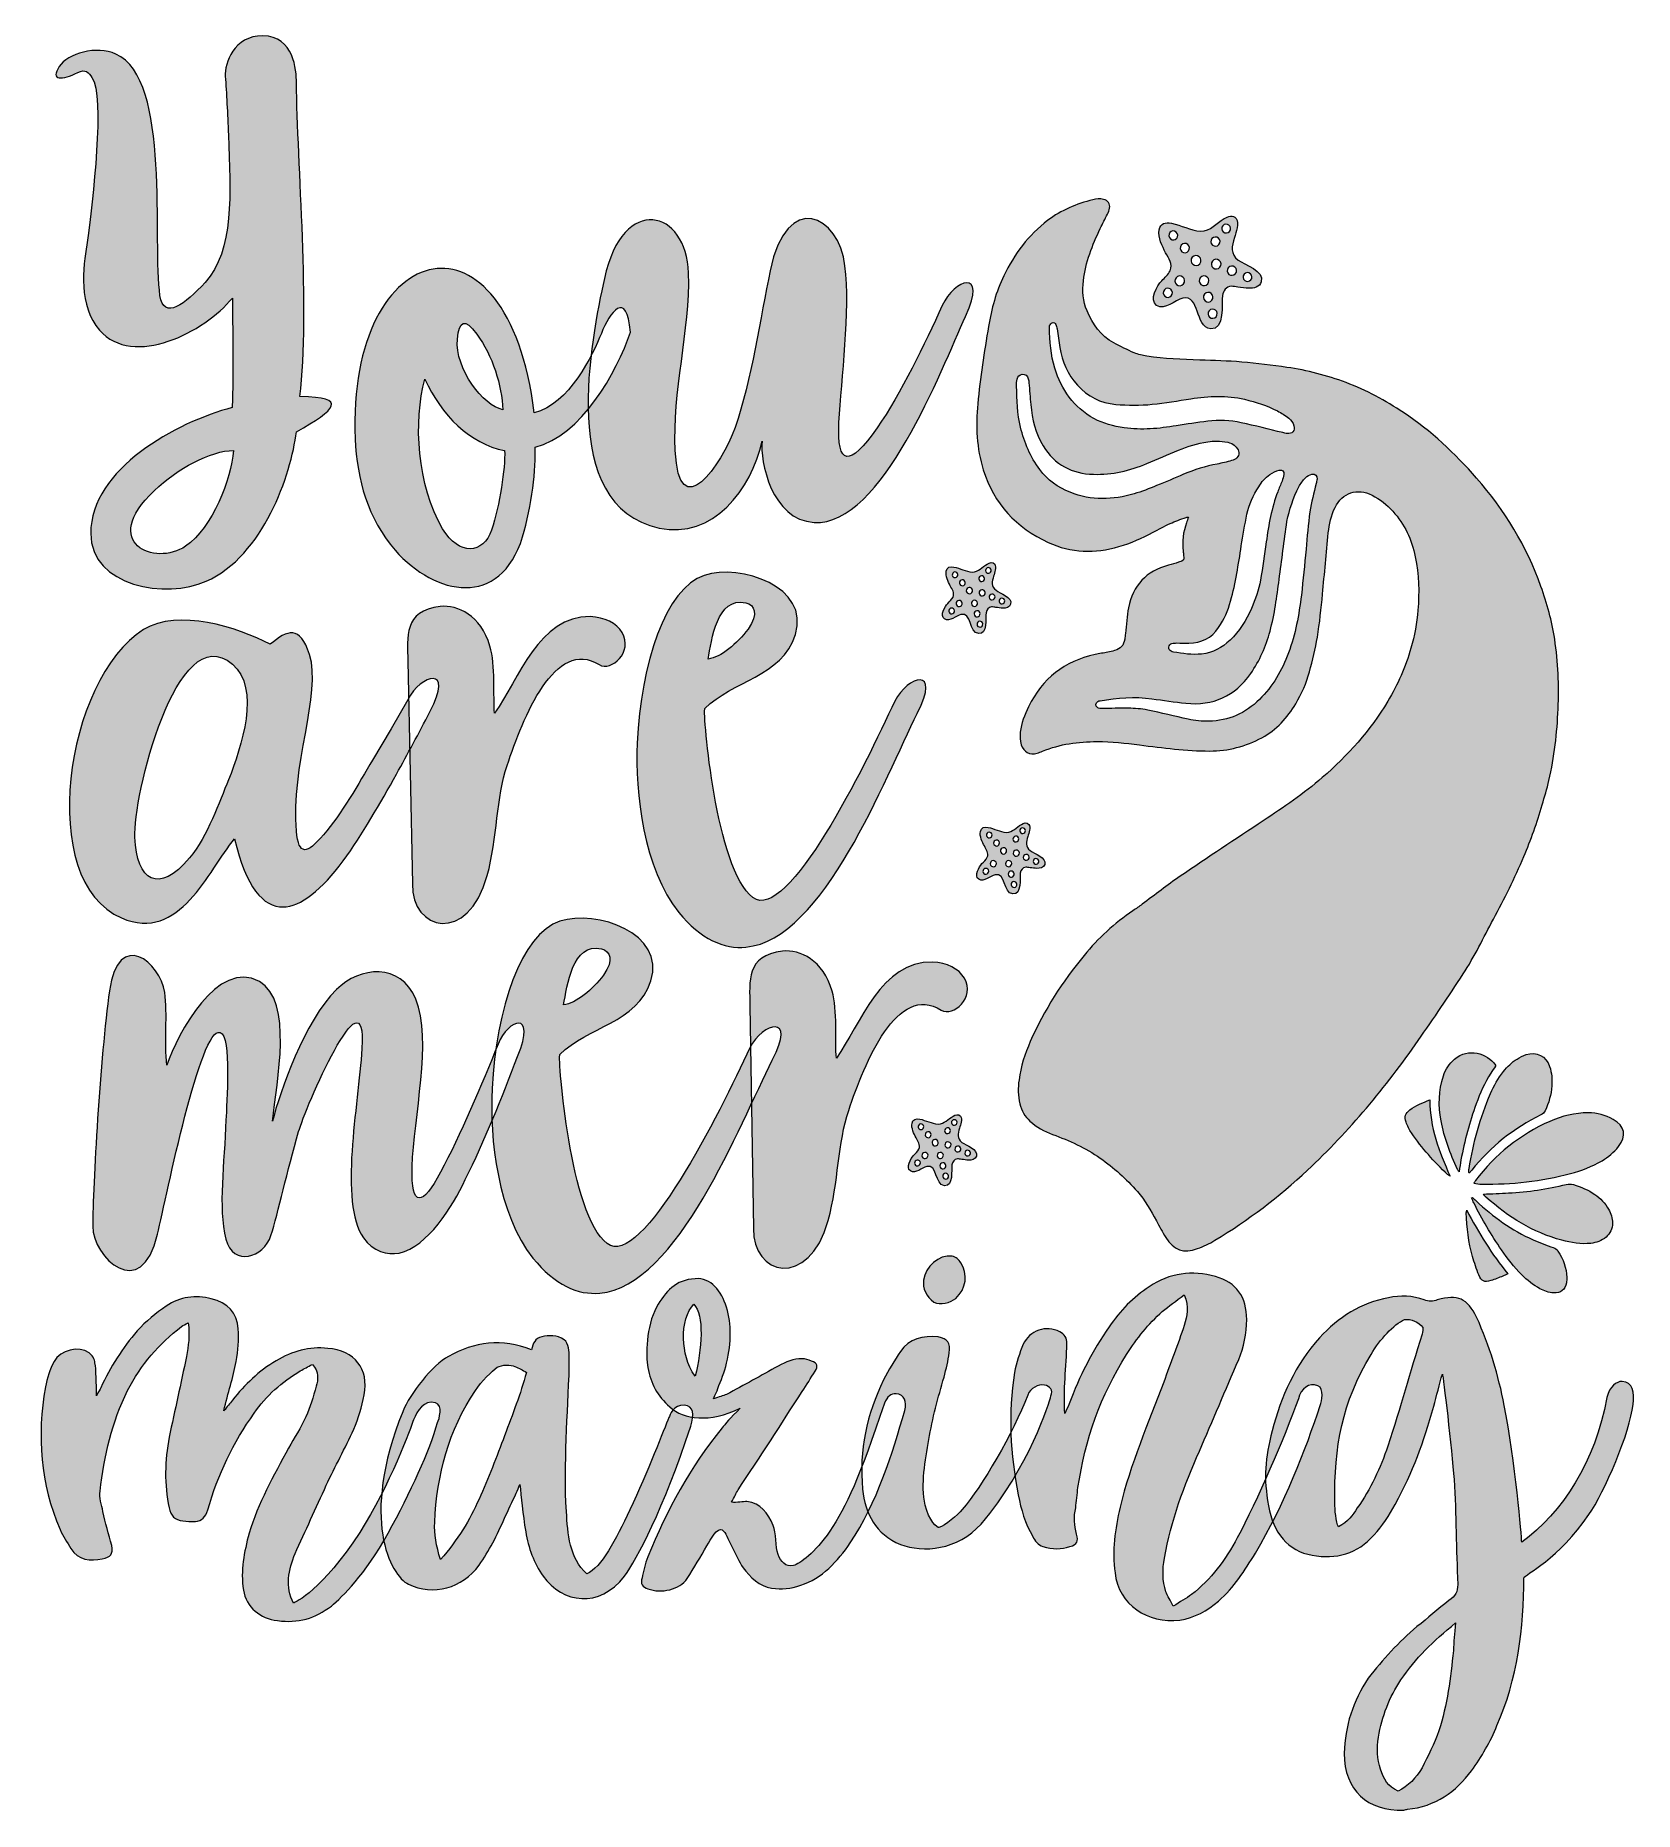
# Model space of a CAD drawing. Header units: inches. Extents: x 0.37 to 5.46, y -5.78 to -0.13.
import ezdxf

# ---------------------------------------------------------------- set-up
doc = ezdxf.new("R2010")
doc.units = ezdxf.units.IN
doc.header["$MEASUREMENT"] = 0
doc.layers.add('Layer 1', color=7, linetype='Continuous')

# ---------------------------------------------------------------- blocks, each defined once
blk = doc.blocks.new('block 3')
at = {"layer": 'Layer 1', "lineweight": 0}
blk.add_open_spline([(4.9497, -3.7843), (4.9527, -3.7799), (4.9539, -3.7777), (4.9554, -3.7757), (5.0186, -3.6927), (5.0971, -3.6292), (5.192, -3.5872), (5.231, -3.5699), (5.2717, -3.5596), (5.3146, -3.5601), (5.3428, -3.5605), (5.3693, -3.5671), (5.3939, -3.5809), (5.4314, -3.6019), (5.4374, -3.6333), (5.4107, -3.6675), (5.3962, -3.686), (5.3782, -3.7004), (5.3582, -3.7124), (5.3268, -3.7312), (5.2929, -3.7438), (5.2578, -3.7533), (5.165, -3.7784), (5.0705, -3.7881), (4.9748, -3.787), (4.9673, -3.7869), (4.9597, -3.7854), (4.9497, -3.7843)], degree=3, knots=[0, 0, 0, 0, 1, 1, 1, 2, 2, 2, 3, 3, 3, 4, 4, 4, 5, 5, 5, 6, 6, 6, 7, 7, 7, 8, 8, 8, 9, 9, 9, 9], dxfattribs=at)
blk = doc.blocks.new('block 2')
at = {"layer": 'Layer 1'}
blk.add_blockref('block 3', (0, 0), dxfattribs=at)
blk = doc.blocks.new('block 5')
at = {"layer": 'Layer 1', "lineweight": 0}
blk.add_open_spline([(4.9823, -3.8218), (4.9844, -3.8239), (4.9865, -3.826), (4.9887, -3.828), (5.0593, -3.8917), (5.1382, -3.9403), (5.2303, -3.9655), (5.2604, -3.9737), (5.2909, -3.9788), (5.3223, -3.9754), (5.3404, -3.9734), (5.3571, -3.9675), (5.3712, -3.9552), (5.3844, -3.9436), (5.3917, -3.9292), (5.3916, -3.9111), (5.3916, -3.8951), (5.3869, -3.8806), (5.3792, -3.867), (5.3684, -3.8476), (5.3533, -3.8321), (5.3352, -3.8196), (5.3143, -3.8053), (5.2912, -3.7958), (5.267, -3.7886), (5.2594, -3.7863), (5.2523, -3.7858), (5.2446, -3.7878), (5.1841, -3.803), (5.1228, -3.8117), (5.0607, -3.815), (5.0344, -3.8165), (5.0082, -3.8174), (4.9807, -3.8186), (4.9815, -3.8203), (4.9817, -3.8212), (4.9823, -3.8218)], degree=3, knots=[0, 0, 0, 0, 1, 1, 1, 2, 2, 2, 3, 3, 3, 4, 4, 4, 5, 5, 5, 6, 6, 6, 7, 7, 7, 8, 8, 8, 9, 9, 9, 10, 10, 10, 11, 11, 11, 12, 12, 12, 12], dxfattribs=at)
blk = doc.blocks.new('block 4')
at = {"layer": 'Layer 1'}
blk.add_blockref('block 5', (0, 0), dxfattribs=at)
blk = doc.blocks.new('block 7')
at = {"layer": 'Layer 1', "lineweight": 0}
blk.add_open_spline([(4.9362, -3.7511), (4.9386, -3.7482), (4.9412, -3.7454), (4.9435, -3.7425), (5.0038, -3.6671), (5.0776, -3.609), (5.1637, -3.5668), (5.1699, -3.5638), (5.1739, -3.5596), (5.1768, -3.5536), (5.1893, -3.5286), (5.1962, -3.502), (5.1983, -3.4743), (5.1999, -3.4536), (5.1984, -3.4329), (5.1915, -3.4131), (5.1798, -3.3793), (5.1502, -3.364), (5.1164, -3.3749), (5.1064, -3.3781), (5.0967, -3.3832), (5.0877, -3.3888), (5.0708, -3.3992), (5.0568, -3.4131), (5.0444, -3.4287), (5.0275, -3.4501), (5.0143, -3.4737), (5.0034, -3.4986), (4.97, -3.5752), (4.9485, -3.6553), (4.9349, -3.7377), (4.9342, -3.7418), (4.9342, -3.7461), (4.9339, -3.7503), (4.9347, -3.7506), (4.9354, -3.7508), (4.9362, -3.7511)], degree=3, knots=[0, 0, 0, 0, 1, 1, 1, 2, 2, 2, 3, 3, 3, 4, 4, 4, 5, 5, 5, 6, 6, 6, 7, 7, 7, 8, 8, 8, 9, 9, 9, 10, 10, 10, 11, 11, 11, 12, 12, 12, 12], dxfattribs=at)
blk = doc.blocks.new('block 6')
at = {"layer": 'Layer 1'}
blk.add_blockref('block 7', (0, 0), dxfattribs=at)
blk = doc.blocks.new('block 9')
at = {"layer": 'Layer 1', "lineweight": 0}
blk.add_open_spline([(5.0188, -3.408), (4.9931, -3.3706), (4.9331, -3.351), (4.8886, -3.3898), (4.8721, -3.4042), (4.8601, -3.4216), (4.8534, -3.4427), (4.8384, -3.4897), (4.8366, -3.5374), (4.8458, -3.5855), (4.8561, -3.6395), (4.875, -3.6905), (4.8982, -3.74), (4.8993, -3.7423), (4.9012, -3.7442), (4.9035, -3.7474), (4.9055, -3.7337), (4.907, -3.7218), (4.9092, -3.71), (4.9205, -3.6493), (4.9367, -3.5898), (4.9577, -3.5318), (4.97, -3.4977), (4.9845, -3.4647), (5.0041, -3.4341), (5.0092, -3.4262), (5.0146, -3.4185), (5.0196, -3.4111), (5.0192, -3.4096), (5.0192, -3.4086), (5.0188, -3.408)], degree=3, knots=[0, 0, 0, 0, 1, 1, 1, 2, 2, 2, 3, 3, 3, 4, 4, 4, 5, 5, 5, 6, 6, 6, 7, 7, 7, 8, 8, 8, 9, 9, 9, 10, 10, 10, 10], dxfattribs=at)
blk = doc.blocks.new('block 8')
at = {"layer": 'Layer 1'}
blk.add_blockref('block 9', (0, 0), dxfattribs=at)
blk = doc.blocks.new('block 11')
at = {"layer": 'Layer 1', "lineweight": 0}
blk.add_open_spline([(4.9432, -3.831), (4.9455, -3.8362), (4.9477, -3.8416), (4.9502, -3.8467), (4.9755, -3.899), (5.0056, -3.9483), (5.0383, -3.996), (5.0577, -4.0243), (5.0786, -4.0513), (5.1029, -4.0755), (5.1202, -4.0928), (5.139, -4.1081), (5.1606, -4.1196), (5.1743, -4.1268), (5.1886, -4.1321), (5.2042, -4.133), (5.2267, -4.1343), (5.2408, -4.1232), (5.2448, -4.1009), (5.2458, -4.0954), (5.2465, -4.0897), (5.2463, -4.0842), (5.2451, -4.0532), (5.2349, -4.0253), (5.2179, -3.9999), (5.2142, -3.9944), (5.2094, -3.9911), (5.203, -3.9888), (5.1814, -3.9811), (5.1596, -3.9737), (5.1387, -3.9642), (5.0711, -3.9335), (5.0113, -3.891), (4.9573, -3.8399), (4.9534, -3.8363), (4.9494, -3.8328), (4.9455, -3.8292), (4.9447, -3.8298), (4.944, -3.8304), (4.9432, -3.831)], degree=3, knots=[0, 0, 0, 0, 1, 1, 1, 2, 2, 2, 3, 3, 3, 4, 4, 4, 5, 5, 5, 6, 6, 6, 7, 7, 7, 8, 8, 8, 9, 9, 9, 10, 10, 10, 11, 11, 11, 12, 12, 12, 13, 13, 13, 13], dxfattribs=at)
blk = doc.blocks.new('block 10')
at = {"layer": 'Layer 1'}
blk.add_blockref('block 11', (0, 0), dxfattribs=at)
blk = doc.blocks.new('block 13')
at = {"layer": 'Layer 1', "lineweight": 0}
blk.add_open_spline([(4.7467, -3.5509), (4.7326, -3.5618), (4.7287, -3.5727), (4.7346, -3.5895), (4.7388, -3.6015), (4.7444, -3.6134), (4.7516, -3.6239), (4.7849, -3.6723), (4.8236, -3.7161), (4.8665, -3.7561), (4.8683, -3.7578), (4.8707, -3.7588), (4.8744, -3.7611), (4.8398, -3.6832), (4.8096, -3.6064), (4.81, -3.519), (4.7873, -3.5281), (4.7655, -3.5363), (4.7467, -3.5509)], degree=3, knots=[0, 0, 0, 0, 1, 1, 1, 2, 2, 2, 3, 3, 3, 4, 4, 4, 5, 5, 5, 6, 6, 6, 6], dxfattribs=at)
blk = doc.blocks.new('block 12')
at = {"layer": 'Layer 1'}
blk.add_blockref('block 13', (0, 0), dxfattribs=at)
blk = doc.blocks.new('block 15')
at = {"layer": 'Layer 1', "lineweight": 0}
blk.add_open_spline([(4.9263, -3.8778), (4.9276, -3.9252), (4.9327, -3.9722), (4.946, -4.0177), (4.9518, -4.0375), (4.9585, -4.057), (4.9662, -4.076), (4.9745, -4.0963), (4.984, -4.1004), (5.0045, -4.0939), (5.0175, -4.0899), (5.0301, -4.0846), (5.0428, -4.0796), (5.0479, -4.0777), (5.0527, -4.0753), (5.0587, -4.0726), (5.0072, -4.0101), (4.9663, -3.9426), (4.9275, -3.8697), (4.9268, -3.8745), (4.9262, -3.8761), (4.9263, -3.8778)], degree=3, knots=[0, 0, 0, 0, 1, 1, 1, 2, 2, 2, 3, 3, 3, 4, 4, 4, 5, 5, 5, 6, 6, 6, 7, 7, 7, 7], dxfattribs=at)
blk = doc.blocks.new('block 14')
at = {"layer": 'Layer 1'}
blk.add_blockref('block 15', (0, 0), dxfattribs=at)
blk = doc.blocks.new('block 18')
at = {"layer": 'Layer 1', "lineweight": 0}
for points, knots in [([(3.9405, -0.9909), (3.9668, -1.008), (3.9995, -0.9738), (4.0235, -0.9681), (4.0792, -0.9552), (4.0613, -1.0595), (4.1128, -1.065), (4.1582, -1.0701), (4.1467, -0.984), (4.1502, -0.9599), (4.1528, -0.9454), (4.162, -0.9306), (4.1776, -0.9301), (4.1849, -0.9301), (4.1924, -0.9319), (4.1994, -0.9327), (4.2106, -0.9342), (4.2227, -0.9359), (4.2343, -0.9366), (4.2496, -0.9369), (4.2684, -0.9329), (4.2738, -0.9159), (4.2847, -0.8817), (4.2196, -0.8612), (4.2005, -0.8467), (4.1742, -0.827), (4.1796, -0.8026), (4.1881, -0.7749), (4.1936, -0.7578), (4.2037, -0.7307), (4.1935, -0.7141), (4.1847, -0.7009), (4.1672, -0.7089), (4.156, -0.7147), (4.1296, -0.7295), (4.1131, -0.7542), (4.0802, -0.7547), (4.0474, -0.7525), (4.0191, -0.7356), (3.9878, -0.7294), (3.9693, -0.7253), (3.9522, -0.7298), (3.949, -0.7504), (3.9444, -0.7751), (3.9585, -0.8031), (3.9692, -0.8234), (3.9788, -0.8415), (3.993, -0.8595), (3.9834, -0.8805), (3.9775, -0.8938), (3.9662, -0.9023), (3.9569, -0.9125), (3.9421, -0.9279), (3.916, -0.9736), (3.9405, -0.9909)], [0, 0, 0, 0, 1, 1, 1, 2, 2, 2, 3, 3, 3, 4, 4, 4, 5, 5, 5, 6, 6, 6, 7, 7, 7, 8, 8, 8, 9, 9, 9, 10, 10, 10, 11, 11, 11, 12, 12, 12, 13, 13, 13, 14, 14, 14, 15, 15, 15, 16, 16, 16, 17, 17, 17, 18, 18, 18, 18]), ([(4.1529, -0.7572), (4.1466, -0.7522), (4.1464, -0.743), (4.1511, -0.7375), (4.1562, -0.7312), (4.1654, -0.731), (4.1709, -0.7357), (4.1772, -0.7408), (4.1774, -0.75), (4.1726, -0.7555), (4.1678, -0.761), (4.1592, -0.7623), (4.1529, -0.7572)], [0, 0, 0, 0, 1, 1, 1, 2, 2, 2, 3, 3, 3, 4, 4, 4, 4]), ([(4.0027, -0.7577), (4.009, -0.7628), (4.0095, -0.7711), (4.0044, -0.7774), (3.9994, -0.7837), (3.991, -0.7842), (3.9847, -0.7792), (3.9784, -0.7741), (3.9779, -0.7657), (3.983, -0.7594), (3.988, -0.7531), (3.9967, -0.7518), (4.0027, -0.7577)], [0, 0, 0, 0, 1, 1, 1, 2, 2, 2, 3, 3, 3, 4, 4, 4, 4]), ([(4.1183, -0.7989), (4.112, -0.7938), (4.1118, -0.7846), (4.1168, -0.7783), (4.1219, -0.7721), (4.1311, -0.7718), (4.1374, -0.7769), (4.1437, -0.782), (4.1439, -0.7911), (4.1388, -0.7974), (4.1329, -0.8034), (4.1246, -0.804), (4.1183, -0.7989)], [0, 0, 0, 0, 1, 1, 1, 2, 2, 2, 3, 3, 3, 4, 4, 4, 4]), ([(4.0421, -0.8178), (4.0368, -0.8249), (4.0276, -0.8251), (4.0213, -0.8201), (4.0142, -0.8147), (4.014, -0.8055), (4.0191, -0.7992), (4.0244, -0.7921), (4.0336, -0.7919), (4.0399, -0.797), (4.0462, -0.8021), (4.0464, -0.8112), (4.0421, -0.8178)], [0, 0, 0, 0, 1, 1, 1, 2, 2, 2, 3, 3, 3, 4, 4, 4, 4]), ([(4.0555, -0.8601), (4.0495, -0.8542), (4.0485, -0.8447), (4.0539, -0.8376), (4.0597, -0.8316), (4.0692, -0.8306), (4.0763, -0.836), (4.0823, -0.8419), (4.0833, -0.8513), (4.0779, -0.8584), (4.0726, -0.8655), (4.0623, -0.8662), (4.0555, -0.8601)], [0, 0, 0, 0, 1, 1, 1, 2, 2, 2, 3, 3, 3, 4, 4, 4, 4]), ([(4.1203, -0.8715), (4.1133, -0.8661), (4.1133, -0.8561), (4.1184, -0.8498), (4.1238, -0.8428), (4.1329, -0.8425), (4.14, -0.8479), (4.1471, -0.8533), (4.147, -0.8632), (4.142, -0.8695), (4.1361, -0.8755), (4.1274, -0.8768), (4.1203, -0.8715)], [0, 0, 0, 0, 1, 1, 1, 2, 2, 2, 3, 3, 3, 4, 4, 4, 4]), ([(4.0239, -0.901), (4.031, -0.9064), (4.0312, -0.9156), (4.0258, -0.9227), (4.0205, -0.9298), (4.0105, -0.9297), (4.0042, -0.9246), (3.9971, -0.9192), (3.9972, -0.9093), (4.0023, -0.903), (4.0084, -0.8962), (4.0179, -0.8952), (4.0239, -0.901)], [0, 0, 0, 0, 1, 1, 1, 2, 2, 2, 3, 3, 3, 4, 4, 4, 4]), ([(4.0816, -0.9243), (4.0745, -0.919), (4.0746, -0.909), (4.0796, -0.9027), (4.085, -0.8956), (4.095, -0.8957), (4.1013, -0.9007), (4.1084, -0.9061), (4.1083, -0.9161), (4.1032, -0.9224), (4.0979, -0.9295), (4.0887, -0.9297), (4.0816, -0.9243)], [0, 0, 0, 0, 1, 1, 1, 2, 2, 2, 3, 3, 3, 4, 4, 4, 4]), ([(4.1709, -0.8921), (4.1638, -0.8867), (4.1635, -0.8776), (4.1686, -0.8713), (4.174, -0.8642), (4.1832, -0.8639), (4.1894, -0.869), (4.1965, -0.8744), (4.1968, -0.8836), (4.1917, -0.8898), (4.1858, -0.8958), (4.1763, -0.8969), (4.1709, -0.8921)], [0, 0, 0, 0, 1, 1, 1, 2, 2, 2, 3, 3, 3, 4, 4, 4, 4]), ([(4.2209, -0.9116), (4.2146, -0.9065), (4.214, -0.8982), (4.2191, -0.8919), (4.2242, -0.8856), (4.2326, -0.8851), (4.2389, -0.8901), (4.2451, -0.8952), (4.2457, -0.9036), (4.2406, -0.9099), (4.2358, -0.9154), (4.2272, -0.9167), (4.2209, -0.9116)], [0, 0, 0, 0, 1, 1, 1, 2, 2, 2, 3, 3, 3, 4, 4, 4, 4]), ([(3.9668, -0.9616), (3.9605, -0.9565), (3.9603, -0.9474), (3.9654, -0.9411), (3.9704, -0.9348), (3.9796, -0.9345), (3.9859, -0.9396), (3.9922, -0.9447), (3.9924, -0.9539), (3.9873, -0.9602), (3.9823, -0.9665), (3.9728, -0.9675), (3.9668, -0.9616)], [0, 0, 0, 0, 1, 1, 1, 2, 2, 2, 3, 3, 3, 4, 4, 4, 4]), ([(4.0949, -0.9765), (4.0881, -0.9704), (4.0879, -0.9612), (4.0929, -0.9549), (4.0991, -0.9481), (4.1083, -0.9479), (4.1146, -0.953), (4.1214, -0.9591), (4.1216, -0.9683), (4.1165, -0.9746), (4.1111, -0.9817), (4.1017, -0.9827), (4.0949, -0.9765)], [0, 0, 0, 0, 1, 1, 1, 2, 2, 2, 3, 3, 3, 4, 4, 4, 4]), ([(4.1078, -1.0077), (4.1129, -1.0014), (4.1221, -1.0012), (4.1284, -1.0063), (4.1346, -1.0113), (4.1349, -1.0205), (4.1298, -1.0268), (4.1247, -1.0331), (4.1156, -1.0333), (4.1093, -1.0283), (4.103, -1.0232), (4.1027, -1.014), (4.1078, -1.0077)], [0, 0, 0, 0, 1, 1, 1, 2, 2, 2, 3, 3, 3, 4, 4, 4, 4])]:
    blk.add_open_spline(points, degree=3, knots=knots, dxfattribs=at)
blk = doc.blocks.new('block 17')
at = {"layer": 'Layer 1'}
blk.add_blockref('block 18', (0, 0), dxfattribs=at)
blk = doc.blocks.new('block 16')
at = {"layer": 'Layer 1'}
blk.add_blockref('block 17', (0, 0), dxfattribs=at)
blk = doc.blocks.new('block 21')
at = {"layer": 'Layer 1', "lineweight": 0}
for points, knots in [([(3.2655, -1.9885), (3.2821, -1.9993), (3.3028, -1.9777), (3.3179, -1.9741), (3.353, -1.966), (3.3417, -2.0318), (3.3743, -2.0353), (3.4029, -2.0385), (3.3956, -1.9841), (3.3979, -1.9689), (3.3995, -1.9598), (3.4053, -1.9504), (3.4152, -1.9501), (3.4198, -1.9501), (3.4245, -1.9513), (3.4289, -1.9518), (3.436, -1.9527), (3.4436, -1.9538), (3.4509, -1.9542), (3.4606, -1.9544), (3.4725, -1.9519), (3.4759, -1.9411), (3.4828, -1.9196), (3.4417, -1.9066), (3.4296, -1.8975), (3.413, -1.885), (3.4164, -1.8697), (3.4218, -1.8522), (3.4252, -1.8414), (3.4316, -1.8243), (3.4252, -1.8138), (3.4197, -1.8055), (3.4086, -1.8105), (3.4015, -1.8142), (3.3848, -1.8235), (3.3744, -1.8391), (3.3537, -1.8394), (3.333, -1.838), (3.3151, -1.8274), (3.2954, -1.8235), (3.2837, -1.8208), (3.2729, -1.8237), (3.2709, -1.8367), (3.268, -1.8523), (3.2769, -1.8699), (3.2836, -1.8828), (3.2897, -1.8942), (3.2986, -1.9056), (3.2926, -1.9188), (3.2889, -1.9272), (3.2817, -1.9326), (3.2759, -1.939), (3.2665, -1.9487), (3.25, -1.9776), (3.2655, -1.9885)], [0, 0, 0, 0, 1, 1, 1, 2, 2, 2, 3, 3, 3, 4, 4, 4, 5, 5, 5, 6, 6, 6, 7, 7, 7, 8, 8, 8, 9, 9, 9, 10, 10, 10, 11, 11, 11, 12, 12, 12, 13, 13, 13, 14, 14, 14, 15, 15, 15, 16, 16, 16, 17, 17, 17, 18, 18, 18, 18]), ([(3.3048, -1.8413), (3.3087, -1.8445), (3.3091, -1.8498), (3.3059, -1.8538), (3.3027, -1.8577), (3.2974, -1.8581), (3.2934, -1.8549), (3.2894, -1.8517), (3.2891, -1.8464), (3.2923, -1.8424), (3.2955, -1.8384), (3.301, -1.8376), (3.3048, -1.8413)], [0, 0, 0, 0, 1, 1, 1, 2, 2, 2, 3, 3, 3, 4, 4, 4, 4]), ([(3.3297, -1.8793), (3.3263, -1.8837), (3.3205, -1.8839), (3.3165, -1.8807), (3.312, -1.8773), (3.3119, -1.8715), (3.3151, -1.8675), (3.3185, -1.863), (3.3243, -1.8629), (3.3282, -1.8661), (3.3322, -1.8693), (3.3324, -1.8751), (3.3297, -1.8793)], [0, 0, 0, 0, 1, 1, 1, 2, 2, 2, 3, 3, 3, 4, 4, 4, 4]), ([(3.3777, -1.8673), (3.3737, -1.8641), (3.3736, -1.8583), (3.3768, -1.8543), (3.38, -1.8504), (3.3858, -1.8502), (3.3898, -1.8534), (3.3937, -1.8566), (3.3939, -1.8624), (3.3907, -1.8664), (3.387, -1.8702), (3.3817, -1.8705), (3.3777, -1.8673)], [0, 0, 0, 0, 1, 1, 1, 2, 2, 2, 3, 3, 3, 4, 4, 4, 4]), ([(3.3996, -1.841), (3.3956, -1.8378), (3.3954, -1.832), (3.3985, -1.8286), (3.4016, -1.8246), (3.4074, -1.8244), (3.4109, -1.8275), (3.4149, -1.8306), (3.415, -1.8364), (3.412, -1.8399), (3.409, -1.8434), (3.4035, -1.8442), (3.3996, -1.841)], [0, 0, 0, 0, 1, 1, 1, 2, 2, 2, 3, 3, 3, 4, 4, 4, 4]), ([(3.3381, -1.9059), (3.3343, -1.9022), (3.3337, -1.8962), (3.3371, -1.8918), (3.3408, -1.888), (3.3467, -1.8873), (3.3512, -1.8907), (3.355, -1.8944), (3.3556, -1.9004), (3.3523, -1.9049), (3.3489, -1.9094), (3.3424, -1.9098), (3.3381, -1.9059)], [0, 0, 0, 0, 1, 1, 1, 2, 2, 2, 3, 3, 3, 4, 4, 4, 4]), ([(3.379, -1.9131), (3.3745, -1.9097), (3.3746, -1.9034), (3.3778, -1.8995), (3.3812, -1.895), (3.387, -1.8949), (3.3914, -1.8982), (3.3959, -1.9016), (3.3959, -1.9079), (3.3927, -1.9119), (3.389, -1.9157), (3.3835, -1.9165), (3.379, -1.9131)], [0, 0, 0, 0, 1, 1, 1, 2, 2, 2, 3, 3, 3, 4, 4, 4, 4]), ([(3.4109, -1.9261), (3.4064, -1.9227), (3.4063, -1.917), (3.4095, -1.913), (3.4129, -1.9085), (3.4187, -1.9084), (3.4226, -1.9116), (3.4271, -1.915), (3.4273, -1.9207), (3.424, -1.9247), (3.4203, -1.9285), (3.4144, -1.9291), (3.4109, -1.9261)], [0, 0, 0, 0, 1, 1, 1, 2, 2, 2, 3, 3, 3, 4, 4, 4, 4]), ([(3.2821, -1.97), (3.2781, -1.9668), (3.278, -1.961), (3.2812, -1.957), (3.2844, -1.9531), (3.2902, -1.9529), (3.2942, -1.9561), (3.2981, -1.9593), (3.2983, -1.9651), (3.2951, -1.9691), (3.2919, -1.9731), (3.2859, -1.9737), (3.2821, -1.97)], [0, 0, 0, 0, 1, 1, 1, 2, 2, 2, 3, 3, 3, 4, 4, 4, 4]), ([(3.3181, -1.9318), (3.3226, -1.9352), (3.3228, -1.941), (3.3194, -1.9454), (3.316, -1.9499), (3.3097, -1.9499), (3.3057, -1.9467), (3.3012, -1.9433), (3.3013, -1.937), (3.3045, -1.933), (3.3084, -1.9287), (3.3144, -1.9281), (3.3181, -1.9318)], [0, 0, 0, 0, 1, 1, 1, 2, 2, 2, 3, 3, 3, 4, 4, 4, 4]), ([(3.3546, -1.9465), (3.3501, -1.9431), (3.3501, -1.9368), (3.3533, -1.9328), (3.3567, -1.9283), (3.363, -1.9284), (3.367, -1.9316), (3.3715, -1.935), (3.3714, -1.9413), (3.3682, -1.9452), (3.3648, -1.9497), (3.359, -1.9499), (3.3546, -1.9465)], [0, 0, 0, 0, 1, 1, 1, 2, 2, 2, 3, 3, 3, 4, 4, 4, 4]), ([(3.3629, -1.9794), (3.3587, -1.9755), (3.3585, -1.9697), (3.3617, -1.9658), (3.3656, -1.9615), (3.3714, -1.9613), (3.3754, -1.9645), (3.3797, -1.9684), (3.3798, -1.9742), (3.3766, -1.9782), (3.3732, -1.9827), (3.3672, -1.9833), (3.3629, -1.9794)], [0, 0, 0, 0, 1, 1, 1, 2, 2, 2, 3, 3, 3, 4, 4, 4, 4]), ([(3.4425, -1.9385), (3.4385, -1.9353), (3.4382, -1.93), (3.4414, -1.926), (3.4446, -1.922), (3.4498, -1.9217), (3.4538, -1.9249), (3.4578, -1.9281), (3.4581, -1.9334), (3.4549, -1.9374), (3.4519, -1.9408), (3.4464, -1.9417), (3.4425, -1.9385)], [0, 0, 0, 0, 1, 1, 1, 2, 2, 2, 3, 3, 3, 4, 4, 4, 4]), ([(3.3711, -1.9991), (3.3743, -1.9951), (3.3801, -1.995), (3.3841, -1.9982), (3.3881, -2.0014), (3.3882, -2.0072), (3.385, -2.0112), (3.3818, -2.0151), (3.376, -2.0153), (3.372, -2.0121), (3.3681, -2.0089), (3.3679, -2.0031), (3.3711, -1.9991)], [0, 0, 0, 0, 1, 1, 1, 2, 2, 2, 3, 3, 3, 4, 4, 4, 4])]:
    blk.add_open_spline(points, degree=3, knots=knots, dxfattribs=at)
blk = doc.blocks.new('block 20')
at = {"layer": 'Layer 1'}
blk.add_blockref('block 21', (0, 0), dxfattribs=at)
blk = doc.blocks.new('block 19')
at = {"layer": 'Layer 1'}
blk.add_blockref('block 20', (0, 0), dxfattribs=at)
blk = doc.blocks.new('block 24')
at = {"layer": 'Layer 1', "lineweight": 0}
for points, knots in [([(3.1567, -3.745), (3.1734, -3.7558), (3.194, -3.7342), (3.2091, -3.7306), (3.2443, -3.7225), (3.233, -3.7883), (3.2655, -3.7918), (3.2942, -3.795), (3.2869, -3.7406), (3.2891, -3.7254), (3.2908, -3.7163), (3.2965, -3.707), (3.3064, -3.7066), (3.311, -3.7066), (3.3157, -3.7078), (3.3201, -3.7083), (3.3273, -3.7092), (3.3349, -3.7103), (3.3422, -3.7107), (3.3519, -3.7109), (3.3637, -3.7084), (3.3671, -3.6977), (3.374, -3.6761), (3.3329, -3.6631), (3.3208, -3.654), (3.3042, -3.6415), (3.3077, -3.6262), (3.313, -3.6087), (3.3165, -3.5979), (3.3229, -3.5808), (3.3164, -3.5703), (3.3109, -3.562), (3.2998, -3.567), (3.2927, -3.5707), (3.2761, -3.58), (3.2657, -3.5956), (3.2449, -3.5959), (3.2242, -3.5945), (3.2064, -3.5839), (3.1866, -3.58), (3.1749, -3.5774), (3.1641, -3.5802), (3.1621, -3.5932), (3.1592, -3.6088), (3.1681, -3.6265), (3.1748, -3.6393), (3.1809, -3.6507), (3.1899, -3.6621), (3.1838, -3.6753), (3.1801, -3.6837), (3.173, -3.6891), (3.1671, -3.6955), (3.1578, -3.7052), (3.1413, -3.7341), (3.1567, -3.745)], [0, 0, 0, 0, 1, 1, 1, 2, 2, 2, 3, 3, 3, 4, 4, 4, 5, 5, 5, 6, 6, 6, 7, 7, 7, 8, 8, 8, 9, 9, 9, 10, 10, 10, 11, 11, 11, 12, 12, 12, 13, 13, 13, 14, 14, 14, 15, 15, 15, 16, 16, 16, 17, 17, 17, 18, 18, 18, 18]), ([(3.196, -3.5978), (3.2, -3.601), (3.2003, -3.6063), (3.1971, -3.6103), (3.1939, -3.6142), (3.1886, -3.6146), (3.1847, -3.6114), (3.1807, -3.6082), (3.1804, -3.6029), (3.1836, -3.5989), (3.1868, -3.5949), (3.1922, -3.5941), (3.196, -3.5978)], [0, 0, 0, 0, 1, 1, 1, 2, 2, 2, 3, 3, 3, 4, 4, 4, 4]), ([(3.269, -3.6238), (3.265, -3.6206), (3.2648, -3.6148), (3.2681, -3.6109), (3.2712, -3.6069), (3.277, -3.6067), (3.281, -3.6099), (3.285, -3.6131), (3.2851, -3.6189), (3.2819, -3.6229), (3.2782, -3.6267), (3.2729, -3.627), (3.269, -3.6238)], [0, 0, 0, 0, 1, 1, 1, 2, 2, 2, 3, 3, 3, 4, 4, 4, 4]), ([(3.2908, -3.5975), (3.2868, -3.5943), (3.2867, -3.5885), (3.2897, -3.5851), (3.2929, -3.5811), (3.2987, -3.5809), (3.3022, -3.584), (3.3061, -3.5872), (3.3063, -3.593), (3.3033, -3.5964), (3.3002, -3.5999), (3.2948, -3.6007), (3.2908, -3.5975)], [0, 0, 0, 0, 1, 1, 1, 2, 2, 2, 3, 3, 3, 4, 4, 4, 4]), ([(3.2209, -3.6358), (3.2175, -3.6402), (3.2117, -3.6404), (3.2078, -3.6372), (3.2033, -3.6338), (3.2031, -3.628), (3.2063, -3.624), (3.2097, -3.6196), (3.2155, -3.6194), (3.2195, -3.6226), (3.2235, -3.6258), (3.2236, -3.6316), (3.2209, -3.6358)], [0, 0, 0, 0, 1, 1, 1, 2, 2, 2, 3, 3, 3, 4, 4, 4, 4]), ([(3.2293, -3.6624), (3.2256, -3.6587), (3.2249, -3.6528), (3.2283, -3.6483), (3.232, -3.6445), (3.238, -3.6438), (3.2425, -3.6472), (3.2462, -3.6509), (3.2469, -3.6569), (3.2435, -3.6614), (3.2401, -3.6659), (3.2336, -3.6663), (3.2293, -3.6624)], [0, 0, 0, 0, 1, 1, 1, 2, 2, 2, 3, 3, 3, 4, 4, 4, 4]), ([(3.2703, -3.6696), (3.2658, -3.6662), (3.2658, -3.66), (3.269, -3.656), (3.2724, -3.6515), (3.2782, -3.6514), (3.2827, -3.6547), (3.2872, -3.6581), (3.2871, -3.6644), (3.2839, -3.6684), (3.2802, -3.6722), (3.2747, -3.673), (3.2703, -3.6696)], [0, 0, 0, 0, 1, 1, 1, 2, 2, 2, 3, 3, 3, 4, 4, 4, 4]), ([(3.3021, -3.6826), (3.2977, -3.6793), (3.2975, -3.6735), (3.3007, -3.6695), (3.3041, -3.665), (3.3099, -3.6649), (3.3139, -3.6681), (3.3184, -3.6715), (3.3185, -3.6773), (3.3153, -3.6812), (3.3116, -3.685), (3.3056, -3.6857), (3.3021, -3.6826)], [0, 0, 0, 0, 1, 1, 1, 2, 2, 2, 3, 3, 3, 4, 4, 4, 4]), ([(3.1734, -3.7265), (3.1694, -3.7233), (3.1692, -3.7175), (3.1725, -3.7135), (3.1756, -3.7096), (3.1814, -3.7094), (3.1854, -3.7126), (3.1894, -3.7158), (3.1895, -3.7216), (3.1863, -3.7256), (3.1831, -3.7296), (3.1771, -3.7302), (3.1734, -3.7265)], [0, 0, 0, 0, 1, 1, 1, 2, 2, 2, 3, 3, 3, 4, 4, 4, 4]), ([(3.2094, -3.6883), (3.2139, -3.6917), (3.214, -3.6975), (3.2106, -3.7019), (3.2072, -3.7064), (3.2009, -3.7064), (3.197, -3.7032), (3.1925, -3.6998), (3.1925, -3.6935), (3.1957, -3.6895), (3.1996, -3.6852), (3.2056, -3.6846), (3.2094, -3.6883)], [0, 0, 0, 0, 1, 1, 1, 2, 2, 2, 3, 3, 3, 4, 4, 4, 4]), ([(3.2458, -3.703), (3.2413, -3.6996), (3.2414, -3.6933), (3.2446, -3.6893), (3.248, -3.6849), (3.2543, -3.6849), (3.2582, -3.6881), (3.2627, -3.6915), (3.2627, -3.6978), (3.2595, -3.7018), (3.2561, -3.7062), (3.2503, -3.7064), (3.2458, -3.703)], [0, 0, 0, 0, 1, 1, 1, 2, 2, 2, 3, 3, 3, 4, 4, 4, 4]), ([(3.2542, -3.7359), (3.2499, -3.7321), (3.2498, -3.7263), (3.253, -3.7223), (3.2569, -3.718), (3.2626, -3.7179), (3.2666, -3.7211), (3.2709, -3.7249), (3.271, -3.7307), (3.2679, -3.7347), (3.2645, -3.7392), (3.2585, -3.7398), (3.2542, -3.7359)], [0, 0, 0, 0, 1, 1, 1, 2, 2, 2, 3, 3, 3, 4, 4, 4, 4]), ([(3.3337, -3.695), (3.3297, -3.6918), (3.3294, -3.6865), (3.3326, -3.6825), (3.3358, -3.6785), (3.3411, -3.6782), (3.3451, -3.6814), (3.349, -3.6846), (3.3494, -3.6899), (3.3462, -3.6939), (3.3432, -3.6973), (3.3377, -3.6982), (3.3337, -3.695)], [0, 0, 0, 0, 1, 1, 1, 2, 2, 2, 3, 3, 3, 4, 4, 4, 4]), ([(3.2624, -3.7556), (3.2656, -3.7516), (3.2714, -3.7515), (3.2753, -3.7547), (3.2793, -3.7579), (3.2794, -3.7637), (3.2762, -3.7677), (3.273, -3.7716), (3.2672, -3.7718), (3.2633, -3.7686), (3.2593, -3.7654), (3.2592, -3.7596), (3.2624, -3.7556)], [0, 0, 0, 0, 1, 1, 1, 2, 2, 2, 3, 3, 3, 4, 4, 4, 4])]:
    blk.add_open_spline(points, degree=3, knots=knots, dxfattribs=at)
blk = doc.blocks.new('block 23')
at = {"layer": 'Layer 1'}
blk.add_blockref('block 24', (0, 0), dxfattribs=at)
blk = doc.blocks.new('block 22')
at = {"layer": 'Layer 1'}
blk.add_blockref('block 23', (0, 0), dxfattribs=at)
blk = doc.blocks.new('block 27')
at = {"layer": 'Layer 1', "lineweight": 0}
for points, knots in [([(3.3742, -2.8167), (3.3909, -2.8275), (3.4115, -2.8059), (3.4266, -2.8024), (3.4618, -2.7942), (3.4505, -2.86), (3.483, -2.8635), (3.5117, -2.8667), (3.5044, -2.8124), (3.5066, -2.7971), (3.5083, -2.788), (3.5141, -2.7787), (3.5239, -2.7783), (3.5285, -2.7783), (3.5333, -2.7795), (3.5377, -2.78), (3.5448, -2.7809), (3.5524, -2.782), (3.5597, -2.7825), (3.5694, -2.7826), (3.5812, -2.7802), (3.5846, -2.7694), (3.5915, -2.7478), (3.5504, -2.7349), (3.5383, -2.7258), (3.5218, -2.7133), (3.5252, -2.6979), (3.5306, -2.6804), (3.534, -2.6696), (3.5404, -2.6525), (3.5339, -2.6421), (3.5284, -2.6337), (3.5174, -2.6388), (3.5103, -2.6424), (3.4936, -2.6517), (3.4832, -2.6674), (3.4624, -2.6677), (3.4417, -2.6663), (3.4239, -2.6556), (3.4041, -2.6517), (3.3925, -2.6491), (3.3816, -2.6519), (3.3797, -2.665), (3.3767, -2.6805), (3.3857, -2.6982), (3.3924, -2.711), (3.3984, -2.7224), (3.4074, -2.7338), (3.4013, -2.747), (3.3976, -2.7554), (3.3905, -2.7608), (3.3846, -2.7672), (3.3753, -2.7769), (3.3588, -2.8058), (3.3742, -2.8167)], [0, 0, 0, 0, 1, 1, 1, 2, 2, 2, 3, 3, 3, 4, 4, 4, 5, 5, 5, 6, 6, 6, 7, 7, 7, 8, 8, 8, 9, 9, 9, 10, 10, 10, 11, 11, 11, 12, 12, 12, 13, 13, 13, 14, 14, 14, 15, 15, 15, 16, 16, 16, 17, 17, 17, 18, 18, 18, 18]), ([(3.5083, -2.6692), (3.5043, -2.666), (3.5042, -2.6603), (3.5072, -2.6568), (3.5104, -2.6528), (3.5162, -2.6527), (3.5197, -2.6557), (3.5236, -2.6589), (3.5238, -2.6647), (3.5208, -2.6681), (3.5178, -2.6716), (3.5123, -2.6725), (3.5083, -2.6692)], [0, 0, 0, 0, 1, 1, 1, 2, 2, 2, 3, 3, 3, 4, 4, 4, 4]), ([(3.4135, -2.6695), (3.4175, -2.6727), (3.4178, -2.678), (3.4146, -2.682), (3.4114, -2.686), (3.4061, -2.6863), (3.4022, -2.6831), (3.3982, -2.6799), (3.3979, -2.6746), (3.4011, -2.6706), (3.4043, -2.6667), (3.4097, -2.6658), (3.4135, -2.6695)], [0, 0, 0, 0, 1, 1, 1, 2, 2, 2, 3, 3, 3, 4, 4, 4, 4]), ([(3.4384, -2.7075), (3.435, -2.712), (3.4292, -2.7121), (3.4253, -2.7089), (3.4208, -2.7055), (3.4206, -2.6997), (3.4238, -2.6958), (3.4272, -2.6913), (3.433, -2.6911), (3.437, -2.6943), (3.441, -2.6975), (3.4411, -2.7033), (3.4384, -2.7075)], [0, 0, 0, 0, 1, 1, 1, 2, 2, 2, 3, 3, 3, 4, 4, 4, 4]), ([(3.4865, -2.6955), (3.4825, -2.6923), (3.4824, -2.6866), (3.4856, -2.6826), (3.4888, -2.6786), (3.4945, -2.6785), (3.4985, -2.6817), (3.5025, -2.6849), (3.5026, -2.6907), (3.4994, -2.6946), (3.4957, -2.6984), (3.4904, -2.6987), (3.4865, -2.6955)], [0, 0, 0, 0, 1, 1, 1, 2, 2, 2, 3, 3, 3, 4, 4, 4, 4]), ([(3.4269, -2.76), (3.4314, -2.7634), (3.4315, -2.7692), (3.4281, -2.7737), (3.4247, -2.7781), (3.4184, -2.7781), (3.4145, -2.7749), (3.41, -2.7715), (3.41, -2.7652), (3.4132, -2.7612), (3.4171, -2.757), (3.4231, -2.7563), (3.4269, -2.76)], [0, 0, 0, 0, 1, 1, 1, 2, 2, 2, 3, 3, 3, 4, 4, 4, 4]), ([(3.4469, -2.7342), (3.4431, -2.7305), (3.4424, -2.7245), (3.4458, -2.72), (3.4495, -2.7162), (3.4555, -2.7156), (3.46, -2.719), (3.4638, -2.7227), (3.4644, -2.7286), (3.461, -2.7331), (3.4576, -2.7376), (3.4511, -2.7381), (3.4469, -2.7342)], [0, 0, 0, 0, 1, 1, 1, 2, 2, 2, 3, 3, 3, 4, 4, 4, 4]), ([(3.4633, -2.7747), (3.4588, -2.7713), (3.4589, -2.765), (3.4621, -2.7611), (3.4655, -2.7566), (3.4718, -2.7566), (3.4757, -2.7598), (3.4802, -2.7632), (3.4802, -2.7695), (3.477, -2.7735), (3.4736, -2.778), (3.4678, -2.7781), (3.4633, -2.7747)], [0, 0, 0, 0, 1, 1, 1, 2, 2, 2, 3, 3, 3, 4, 4, 4, 4]), ([(3.4878, -2.7414), (3.4833, -2.738), (3.4834, -2.7317), (3.4865, -2.7277), (3.4899, -2.7232), (3.4957, -2.7231), (3.5002, -2.7265), (3.5047, -2.7299), (3.5046, -2.7362), (3.5014, -2.7401), (3.4977, -2.7439), (3.4923, -2.7447), (3.4878, -2.7414)], [0, 0, 0, 0, 1, 1, 1, 2, 2, 2, 3, 3, 3, 4, 4, 4, 4]), ([(3.5197, -2.7544), (3.5152, -2.751), (3.515, -2.7452), (3.5182, -2.7412), (3.5216, -2.7367), (3.5274, -2.7366), (3.5314, -2.7398), (3.5359, -2.7432), (3.536, -2.749), (3.5328, -2.753), (3.5291, -2.7567), (3.5231, -2.7574), (3.5197, -2.7544)], [0, 0, 0, 0, 1, 1, 1, 2, 2, 2, 3, 3, 3, 4, 4, 4, 4]), ([(3.5512, -2.7667), (3.5472, -2.7635), (3.5469, -2.7582), (3.5501, -2.7542), (3.5533, -2.7503), (3.5586, -2.7499), (3.5626, -2.7531), (3.5665, -2.7563), (3.5669, -2.7616), (3.5637, -2.7656), (3.5607, -2.7691), (3.5552, -2.7699), (3.5512, -2.7667)], [0, 0, 0, 0, 1, 1, 1, 2, 2, 2, 3, 3, 3, 4, 4, 4, 4]), ([(3.3909, -2.7982), (3.3869, -2.795), (3.3868, -2.7892), (3.39, -2.7853), (3.3932, -2.7813), (3.3989, -2.7812), (3.4029, -2.7844), (3.4069, -2.7876), (3.407, -2.7934), (3.4038, -2.7973), (3.4006, -2.8013), (3.3947, -2.8019), (3.3909, -2.7982)], [0, 0, 0, 0, 1, 1, 1, 2, 2, 2, 3, 3, 3, 4, 4, 4, 4]), ([(3.4717, -2.8077), (3.4674, -2.8038), (3.4673, -2.798), (3.4705, -2.794), (3.4744, -2.7897), (3.4802, -2.7896), (3.4841, -2.7928), (3.4884, -2.7967), (3.4886, -2.8025), (3.4854, -2.8064), (3.482, -2.8109), (3.476, -2.8116), (3.4717, -2.8077)], [0, 0, 0, 0, 1, 1, 1, 2, 2, 2, 3, 3, 3, 4, 4, 4, 4]), ([(3.4799, -2.8274), (3.4831, -2.8234), (3.4889, -2.8232), (3.4928, -2.8264), (3.4968, -2.8296), (3.4969, -2.8354), (3.4937, -2.8394), (3.4905, -2.8434), (3.4848, -2.8435), (3.4808, -2.8403), (3.4768, -2.8371), (3.4767, -2.8313), (3.4799, -2.8274)], [0, 0, 0, 0, 1, 1, 1, 2, 2, 2, 3, 3, 3, 4, 4, 4, 4])]:
    blk.add_open_spline(points, degree=3, knots=knots, dxfattribs=at)
blk = doc.blocks.new('block 26')
at = {"layer": 'Layer 1'}
blk.add_blockref('block 27', (0, 0), dxfattribs=at)
blk = doc.blocks.new('block 25')
at = {"layer": 'Layer 1'}
blk.add_blockref('block 26', (0, 0), dxfattribs=at)
blk = doc.blocks.new('block 29')
at = {"layer": 'Layer 1', "lineweight": 0}
for points, knots in [([(4.0341, -1.6655), (4.0171, -1.6719), (3.9998, -1.6775), (3.9834, -1.685), (3.965, -1.6934), (3.9473, -1.7034), (3.9293, -1.7129), (3.8945, -1.7313), (3.8586, -1.7471), (3.8208, -1.7584), (3.7441, -1.7812), (3.6687, -1.7786), (3.5957, -1.7452), (3.4934, -1.6985), (3.4229, -1.6221), (3.389, -1.5141), (3.3676, -1.4456), (3.3642, -1.375), (3.3712, -1.3039), (3.3792, -1.2213), (3.392, -1.1394), (3.4056, -1.0576), (3.4149, -1.002), (3.4295, -0.948), (3.454, -0.8969), (3.4874, -0.8273), (3.5327, -0.7672), (3.5945, -0.7202), (3.6371, -0.6879), (3.6855, -0.6675), (3.7373, -0.6551), (3.7486, -0.6524), (3.7601, -0.6504), (3.7719, -0.6535), (3.7856, -0.6571), (3.7932, -0.6675), (3.7908, -0.6814), (3.7896, -0.688), (3.7868, -0.6946), (3.7839, -0.7007), (3.7766, -0.7159), (3.7684, -0.7306), (3.7612, -0.7459), (3.7362, -0.7991), (3.7142, -0.8534), (3.7074, -0.9126), (3.7036, -0.9454), (3.7056, -0.9771), (3.719, -1.0078), (3.7376, -1.0503), (3.7622, -1.0877), (3.8043, -1.1102), (3.8256, -1.1216), (3.8472, -1.1324), (3.8694, -1.1418), (3.882, -1.1471), (3.8958, -1.1502), (3.9093, -1.1523), (3.9653, -1.161), (4.0218, -1.1629), (4.0784, -1.1648), (4.1228, -1.1662), (4.1673, -1.1674), (4.2115, -1.1712), (4.2596, -1.1754), (4.3077, -1.1815), (4.3555, -1.1883), (4.4199, -1.1974), (4.4826, -1.2137), (4.5434, -1.2364), (4.6084, -1.2607), (4.6688, -1.294), (4.7266, -1.3322), (4.8143, -1.3903), (4.89, -1.4616), (4.9592, -1.5407), (5.0487, -1.643), (5.118, -1.7568), (5.1638, -1.8849), (5.1834, -1.9396), (5.1986, -1.9952), (5.2075, -2.0525), (5.2189, -2.1262), (5.2214, -2.2002), (5.2184, -2.2746), (5.2152, -2.3516), (5.2068, -2.4278), (5.1891, -2.5029), (5.1829, -2.5289), (5.1753, -2.5546), (5.168, -2.5803), (5.152, -2.6364), (5.1316, -2.691), (5.1092, -2.7448), (5.0808, -2.813), (5.0474, -2.8787), (5.0125, -2.9438), (4.9811, -3.0024), (4.9525, -3.0626), (4.9162, -3.1183), (4.8697, -3.1895), (4.822, -3.2599), (4.7734, -3.3296), (4.6694, -3.4787), (4.5542, -3.6182), (4.4208, -3.7424), (4.33, -3.827), (4.2322, -3.902), (4.1259, -3.9657), (4.1086, -3.9761), (4.0901, -3.9852), (4.0712, -3.9922), (4.0268, -4.0087), (3.994, -3.9968), (3.9696, -3.9565), (3.959, -3.9392), (3.9495, -3.9212), (3.9398, -3.9034), (3.922, -3.8707), (3.9038, -3.8384), (3.8792, -3.8102), (3.844, -3.77), (3.8042, -3.7351), (3.7608, -3.7042), (3.7143, -3.6711), (3.6626, -3.6486), (3.6094, -3.6289), (3.5829, -3.6192), (3.5582, -3.606), (3.5374, -3.5864), (3.5212, -3.5712), (3.5105, -3.553), (3.5053, -3.5313), (3.4993, -3.5062), (3.499, -3.4808), (3.5026, -3.4554), (3.5086, -3.4128), (3.5212, -3.372), (3.5386, -3.3327), (3.5827, -3.2335), (3.6403, -3.1427), (3.7096, -3.0591), (3.7548, -3.0045), (3.8064, -2.957), (3.865, -2.9171), (3.875, -2.9103), (3.8849, -2.9035), (3.8947, -2.8963), (3.935, -2.8666), (3.9743, -2.8353), (4.0157, -2.8071), (4.1031, -2.7476), (4.1915, -2.6893), (4.2798, -2.631), (4.3447, -2.5881), (4.4088, -2.5443), (4.4678, -2.4932), (4.5493, -2.4226), (4.6205, -2.3433), (4.676, -2.2505), (4.7079, -2.1972), (4.7332, -2.1411), (4.7502, -2.0815), (4.7614, -2.042), (4.7686, -2.0016), (4.7722, -1.9606), (4.7772, -1.9035), (4.7752, -1.8469), (4.7637, -1.7906), (4.7526, -1.7359), (4.7297, -1.6875), (4.6924, -1.6461), (4.6734, -1.625), (4.6516, -1.6075), (4.6263, -1.5947), (4.5794, -1.5709), (4.5319, -1.5868), (4.5084, -1.6337), (4.4956, -1.6592), (4.4899, -1.6869), (4.4869, -1.7147), (4.4799, -1.7795), (4.4752, -1.8445), (4.4687, -1.9093), (4.4641, -1.9552), (4.4598, -2.0013), (4.4523, -2.0468), (4.4463, -2.0838), (4.4365, -2.1202), (4.4271, -2.1565), (4.4177, -2.1926), (4.4024, -2.2265), (4.3832, -2.2585), (4.3564, -2.3033), (4.3228, -2.3416), (4.2759, -2.3664), (4.2239, -2.394), (4.1685, -2.4088), (4.1094, -2.4088), (4.0345, -2.4089), (3.9605, -2.3988), (3.8864, -2.3893), (3.8414, -2.3835), (3.7964, -2.3787), (3.751, -2.3788), (3.6913, -2.3789), (3.633, -2.3863), (3.5775, -2.4096), (3.5719, -2.4119), (3.5662, -2.414), (3.5604, -2.4156), (3.5363, -2.4226), (3.5174, -2.4126), (3.5097, -2.3887), (3.5055, -2.3758), (3.5051, -2.3625), (3.5066, -2.349), (3.51, -2.3203), (3.5201, -2.2938), (3.5327, -2.2681), (3.5766, -2.1784), (3.647, -2.1227), (3.7448, -2.1018), (3.7583, -2.0989), (3.772, -2.0968), (3.7855, -2.0942), (3.7927, -2.0928), (3.8, -2.0915), (3.807, -2.0894), (3.8252, -2.084), (3.8365, -2.0722), (3.8392, -2.053), (3.8401, -2.047), (3.8408, -2.041), (3.8415, -2.035), (3.8445, -2.0075), (3.8454, -1.9797), (3.851, -1.9528), (3.8657, -1.8823), (3.9075, -1.8359), (3.9782, -1.8174), (3.9891, -1.8146), (3.9999, -1.8117), (4.0106, -1.8084), (4.0276, -1.803), (4.0283, -1.8017), (4.0265, -1.7846), (4.0261, -1.7807), (4.0255, -1.7769), (4.0251, -1.773), (4.0212, -1.742), (4.025, -1.7119), (4.0357, -1.6826), (4.0378, -1.677), (4.0394, -1.6713), (4.0416, -1.6643), (4.0381, -1.6648), (4.0359, -1.6649), (4.0341, -1.6655)], [0, 0, 0, 0, 1, 1, 1, 2, 2, 2, 3, 3, 3, 4, 4, 4, 5, 5, 5, 6, 6, 6, 7, 7, 7, 8, 8, 8, 9, 9, 9, 10, 10, 10, 11, 11, 11, 12, 12, 12, 13, 13, 13, 14, 14, 14, 15, 15, 15, 16, 16, 16, 17, 17, 17, 18, 18, 18, 19, 19, 19, 20, 20, 20, 21, 21, 21, 22, 22, 22, 23, 23, 23, 24, 24, 24, 25, 25, 25, 26, 26, 26, 27, 27, 27, 28, 28, 28, 29, 29, 29, 30, 30, 30, 31, 31, 31, 32, 32, 32, 33, 33, 33, 34, 34, 34, 35, 35, 35, 36, 36, 36, 37, 37, 37, 38, 38, 38, 39, 39, 39, 40, 40, 40, 41, 41, 41, 42, 42, 42, 43, 43, 43, 44, 44, 44, 45, 45, 45, 46, 46, 46, 47, 47, 47, 48, 48, 48, 49, 49, 49, 50, 50, 50, 51, 51, 51, 52, 52, 52, 53, 53, 53, 54, 54, 54, 55, 55, 55, 56, 56, 56, 57, 57, 57, 58, 58, 58, 59, 59, 59, 60, 60, 60, 61, 61, 61, 62, 62, 62, 63, 63, 63, 64, 64, 64, 65, 65, 65, 66, 66, 66, 67, 67, 67, 68, 68, 68, 69, 69, 69, 70, 70, 70, 71, 71, 71, 72, 72, 72, 73, 73, 73, 74, 74, 74, 75, 75, 75, 76, 76, 76, 77, 77, 77, 78, 78, 78, 79, 79, 79, 80, 80, 80, 81, 81, 81, 82, 82, 82, 83, 83, 83, 84, 84, 84, 85, 85, 85, 86, 86, 86, 86]), ([(4.0496, -1.2882), (4.0087, -1.2945), (3.9678, -1.3012), (3.9266, -1.3056), (3.888, -1.3096), (3.8491, -1.3093), (3.8103, -1.3058), (3.7617, -1.3015), (3.7213, -1.2808), (3.6884, -1.2446), (3.6572, -1.2103), (3.6391, -1.1701), (3.6326, -1.1244), (3.6298, -1.1047), (3.6267, -1.0851), (3.6236, -1.0655), (3.6228, -1.0609), (3.6216, -1.0562), (3.6198, -1.0519), (3.6177, -1.047), (3.6131, -1.0441), (3.6082, -1.0461), (3.6049, -1.0474), (3.6023, -1.0515), (3.6001, -1.0549), (3.5991, -1.0564), (3.5995, -1.0591), (3.5996, -1.0612), (3.6006, -1.1049), (3.6034, -1.1486), (3.6164, -1.1905), (3.6378, -1.2593), (3.6768, -1.3152), (3.7411, -1.3509), (3.7709, -1.3675), (3.8036, -1.3752), (3.8371, -1.3803), (3.893, -1.3888), (3.9481, -1.3827), (4.0033, -1.3741), (4.0365, -1.369), (4.0697, -1.3635), (4.1031, -1.3593), (4.1389, -1.3549), (4.1747, -1.3563), (4.2099, -1.3642), (4.2542, -1.374), (4.2981, -1.3851), (4.3422, -1.3957), (4.3468, -1.3968), (4.3514, -1.398), (4.3561, -1.3986), (4.3723, -1.4007), (4.3818, -1.3898), (4.3776, -1.374), (4.375, -1.364), (4.3691, -1.3557), (4.3611, -1.3498), (4.3497, -1.3414), (4.3379, -1.3331), (4.3253, -1.3268), (4.292, -1.3102), (4.2569, -1.298), (4.2206, -1.2897), (4.1637, -1.2762), (4.1067, -1.2793), (4.0496, -1.2882)], [0, 0, 0, 0, 1, 1, 1, 2, 2, 2, 3, 3, 3, 4, 4, 4, 5, 5, 5, 6, 6, 6, 7, 7, 7, 8, 8, 8, 9, 9, 9, 10, 10, 10, 11, 11, 11, 12, 12, 12, 13, 13, 13, 14, 14, 14, 15, 15, 15, 16, 16, 16, 17, 17, 17, 18, 18, 18, 19, 19, 19, 20, 20, 20, 21, 21, 21, 22, 22, 22, 22]), ([(4.1033, -1.4252), (4.0712, -1.4304), (4.0401, -1.4394), (4.0101, -1.4517), (3.9766, -1.4655), (3.9431, -1.4793), (3.9098, -1.4937), (3.8555, -1.5171), (3.7991, -1.5299), (3.7399, -1.5284), (3.6707, -1.5266), (3.6164, -1.4982), (3.5795, -1.438), (3.5547, -1.3975), (3.5444, -1.353), (3.5399, -1.3066), (3.5377, -1.2834), (3.5361, -1.2602), (3.5341, -1.237), (3.5337, -1.2327), (3.5333, -1.2283), (3.5322, -1.2242), (3.5294, -1.2147), (3.5222, -1.2095), (3.513, -1.2101), (3.5047, -1.2105), (3.498, -1.2163), (3.4964, -1.2256), (3.4952, -1.2328), (3.4946, -1.2402), (3.4948, -1.2475), (3.4957, -1.2914), (3.4966, -1.3354), (3.5073, -1.3785), (3.5194, -1.4273), (3.5388, -1.4728), (3.5685, -1.5132), (3.5933, -1.547), (3.6269, -1.5701), (3.6659, -1.5857), (3.7331, -1.6126), (3.801, -1.6102), (3.869, -1.5906), (3.8934, -1.5835), (3.917, -1.5737), (3.9406, -1.5643), (3.9694, -1.5527), (3.998, -1.5404), (4.0265, -1.5282), (4.0608, -1.5135), (4.0963, -1.503), (4.1328, -1.4957), (4.1484, -1.4926), (4.164, -1.489), (4.1794, -1.4848), (4.1854, -1.4831), (4.1916, -1.4799), (4.196, -1.4756), (4.205, -1.4668), (4.2038, -1.4523), (4.1942, -1.4417), (4.1853, -1.432), (4.1738, -1.4275), (4.1667, -1.4263), (4.1419, -1.4213), (4.1226, -1.4221), (4.1033, -1.4252)], [0, 0, 0, 0, 1, 1, 1, 2, 2, 2, 3, 3, 3, 4, 4, 4, 5, 5, 5, 6, 6, 6, 7, 7, 7, 8, 8, 8, 9, 9, 9, 10, 10, 10, 11, 11, 11, 12, 12, 12, 13, 13, 13, 14, 14, 14, 15, 15, 15, 16, 16, 16, 17, 17, 17, 18, 18, 18, 19, 19, 19, 20, 20, 20, 21, 21, 21, 22, 22, 22, 22]), ([(4.3304, -1.8631), (4.323, -1.9183), (4.3164, -1.9736), (4.3015, -2.0275), (4.2882, -2.0757), (4.2688, -2.121), (4.2401, -2.1623), (4.1899, -2.2346), (4.1205, -2.2654), (4.0336, -2.2568), (3.9975, -2.2533), (3.9617, -2.2477), (3.9258, -2.2426), (3.8704, -2.2347), (3.8156, -2.2393), (3.761, -2.2488), (3.7584, -2.2492), (3.7558, -2.2499), (3.7536, -2.2511), (3.7453, -2.2558), (3.7447, -2.2663), (3.753, -2.2711), (3.7568, -2.2733), (3.762, -2.2739), (3.7665, -2.2739), (3.7945, -2.2735), (3.8226, -2.2718), (3.8506, -2.2724), (3.8712, -2.2729), (3.892, -2.2746), (3.9122, -2.2786), (3.9554, -2.2872), (3.9982, -2.2978), (4.0412, -2.3074), (4.0627, -2.3122), (4.0846, -2.3146), (4.1067, -2.3141), (4.1698, -2.3129), (4.2232, -2.2889), (4.2678, -2.2447), (4.3101, -2.2026), (4.3397, -2.1525), (4.3604, -2.0967), (4.3826, -2.0371), (4.3936, -1.9751), (4.4013, -1.9125), (4.4071, -1.8641), (4.4113, -1.8155), (4.4161, -1.767), (4.4201, -1.7271), (4.4226, -1.6869), (4.4284, -1.6473), (4.4328, -1.6171), (4.4413, -1.5875), (4.4481, -1.5577), (4.4491, -1.553), (4.4509, -1.5485), (4.4513, -1.5438), (4.4523, -1.5332), (4.4447, -1.5257), (4.4345, -1.5284), (4.4273, -1.5302), (4.4196, -1.534), (4.4145, -1.5393), (4.4063, -1.548), (4.3991, -1.5579), (4.3933, -1.5684), (4.3741, -1.6027), (4.3642, -1.6402), (4.355, -1.6783), (4.3468, -1.7399), (4.3387, -1.8015), (4.3304, -1.8631)], [0, 0, 0, 0, 1, 1, 1, 2, 2, 2, 3, 3, 3, 4, 4, 4, 5, 5, 5, 6, 6, 6, 7, 7, 7, 8, 8, 8, 9, 9, 9, 10, 10, 10, 11, 11, 11, 12, 12, 12, 13, 13, 13, 14, 14, 14, 15, 15, 15, 16, 16, 16, 17, 17, 17, 18, 18, 18, 19, 19, 19, 20, 20, 20, 21, 21, 21, 22, 22, 22, 23, 23, 23, 24, 24, 24, 24]), ([(4.2894, -1.7436), (4.297, -1.6892), (4.3068, -1.6354), (4.3259, -1.5836), (4.33, -1.5723), (4.3354, -1.5614), (4.3397, -1.5502), (4.3423, -1.5433), (4.3446, -1.5362), (4.3456, -1.5291), (4.3471, -1.5192), (4.3405, -1.5124), (4.3311, -1.5151), (4.3205, -1.5183), (4.31, -1.5229), (4.3008, -1.5289), (4.2858, -1.5387), (4.2751, -1.5531), (4.2655, -1.568), (4.248, -1.5951), (4.2349, -1.6243), (4.2282, -1.6557), (4.2211, -1.689), (4.2154, -1.7227), (4.2101, -1.7563), (4.201, -1.8152), (4.192, -1.8741), (4.1762, -1.9316), (4.168, -1.9618), (4.1557, -1.9901), (4.1377, -2.016), (4.1149, -2.0491), (4.0837, -2.0657), (4.0435, -2.0657), (4.0306, -2.0657), (4.0177, -2.0651), (4.0047, -2.0651), (3.9996, -2.0651), (3.9944, -2.0655), (3.9894, -2.0666), (3.9833, -2.0679), (3.9798, -2.0722), (3.9793, -2.0785), (3.9788, -2.0844), (3.9816, -2.0885), (3.9866, -2.0911), (3.9888, -2.0923), (3.9913, -2.0935), (3.9938, -2.0939), (4.0236, -2.0989), (4.0534, -2.1038), (4.0838, -2.1002), (4.119, -2.0961), (4.1487, -2.0806), (4.1742, -2.0564), (4.2044, -2.0277), (4.2257, -1.993), (4.2424, -1.9551), (4.2551, -1.9262), (4.265, -1.8963), (4.2714, -1.8652), (4.2775, -1.8247), (4.2838, -1.7842), (4.2894, -1.7436)], [0, 0, 0, 0, 1, 1, 1, 2, 2, 2, 3, 3, 3, 4, 4, 4, 5, 5, 5, 6, 6, 6, 7, 7, 7, 8, 8, 8, 9, 9, 9, 10, 10, 10, 11, 11, 11, 12, 12, 12, 13, 13, 13, 14, 14, 14, 15, 15, 15, 16, 16, 16, 17, 17, 17, 18, 18, 18, 19, 19, 19, 20, 20, 20, 21, 21, 21, 21])]:
    blk.add_open_spline(points, degree=3, knots=knots, dxfattribs=at)
blk = doc.blocks.new('block 28')
at = {"layer": 'Layer 1'}
blk.add_blockref('block 29', (0, 0), dxfattribs=at)
blk = doc.blocks.new('block 32')
at = {"layer": 'Layer 1', "lineweight": 0}
for points, knots in [([(1.2026, -1.3933), (1.1858, -1.5289), (1.0981, -1.7875), (0.9154, -1.8689), (0.7891, -1.9258), (0.5475, -1.8857), (0.5482, -1.7163), (0.5466, -1.5122), (0.8223, -1.3621), (0.998, -1.316), (0.9999, -1.3089), (1.0019, -1.1602), (0.9988, -0.9678), (0.9106, -1.0757), (0.6838, -1.1924), (0.576, -1.0694), (0.5086, -0.9949), (0.5235, -0.8663), (0.5353, -0.7982), (0.5561, -0.653), (0.5928, -0.3234), (0.552, -0.2658), (0.5417, -0.2502), (0.5315, -0.2369), (0.5069, -0.2501), (0.4574, -0.2742), (0.4181, -0.2767), (0.4476, -0.2307), (0.4751, -0.1895), (0.5662, -0.1627), (0.6284, -0.1912), (0.8051, -0.268), (0.7439, -0.794), (0.7685, -0.9595), (0.7807, -1.0399), (0.8491, -0.9868), (0.912, -0.9178), (1.0052, -0.8166), (0.9935, -0.6341), (0.9861, -0.4489), (0.984, -0.3794), (0.9798, -0.3147), (0.9764, -0.2616), (0.9738, -0.2223), (1.0028, -0.1322), (1.0957, -0.1332), (1.1955, -0.1337), (1.2027, -0.2446), (1.2028, -0.2817), (1.2053, -0.5368), (1.2473, -1.0075), (1.2139, -1.2812), (1.3695, -1.2827), (1.328, -1.3225), (1.2026, -1.3933)], [0, 0, 0, 0, 1, 1, 1, 2, 2, 2, 3, 3, 3, 4, 4, 4, 5, 5, 5, 6, 6, 6, 7, 7, 7, 8, 8, 8, 9, 9, 9, 10, 10, 10, 11, 11, 11, 12, 12, 12, 13, 13, 13, 14, 14, 14, 15, 15, 15, 16, 16, 16, 17, 17, 17, 18, 18, 18, 18]), ([(1.0022, -1.4526), (0.9303, -1.4526), (0.8226, -1.5106), (0.7506, -1.5802), (0.5734, -1.7471), (0.7523, -1.8238), (0.8502, -1.7571), (0.9369, -1.6981), (0.9942, -1.5436), (1.0022, -1.4526)], [0, 0, 0, 0, 1, 1, 1, 2, 2, 2, 3, 3, 3, 3])]:
    blk.add_open_spline(points, degree=3, knots=knots, dxfattribs=at)
blk = doc.blocks.new('block 31')
at = {"layer": 'Layer 1'}
blk.add_blockref('block 32', (0, 0), dxfattribs=at)
blk = doc.blocks.new('block 34')
at = {"layer": 'Layer 1', "lineweight": 0}
for points, knots in [([(2.2658, -1.0763), (2.223, -1.2044), (2.1085, -1.4067), (1.9622, -1.4417), (1.9664, -1.5064), (1.9512, -1.6303), (1.9227, -1.7273), (1.8516, -1.957), (1.6447, -1.9147), (1.517, -1.7698), (1.4292, -1.6687), (1.3958, -1.5455), (1.3897, -1.416), (1.3758, -1.092), (1.5002, -0.8984), (1.6379, -0.8755), (1.7711, -0.853), (1.9169, -0.9921), (1.9598, -1.3328), (2.0696, -1.3071), (2.1474, -1.1467), (2.1732, -1.08), (2.1991, -1.0133), (2.2546, -0.9378), (2.2658, -1.0763)], [0, 0, 0, 0, 1, 1, 1, 2, 2, 2, 3, 3, 3, 4, 4, 4, 5, 5, 5, 6, 6, 6, 7, 7, 7, 8, 8, 8, 8]), ([(1.7766, -1.0824), (1.7384, -1.0292), (1.7205, -1.0396), (1.7149, -1.098), (1.7072, -1.1936), (1.7983, -1.3107), (1.8594, -1.323), (1.8568, -1.2466), (1.8273, -1.1487), (1.7766, -1.0824)], [0, 0, 0, 0, 1, 1, 1, 2, 2, 2, 3, 3, 3, 3]), ([(1.8655, -1.4526), (1.7551, -1.4318), (1.6633, -1.3403), (1.6118, -1.2253), (1.5741, -1.36), (1.5872, -1.5634), (1.6681, -1.702), (1.7201, -1.7891), (1.7985, -1.7818), (1.8238, -1.7059), (1.8511, -1.6252), (1.8669, -1.5105), (1.8655, -1.4526)], [0, 0, 0, 0, 1, 1, 1, 2, 2, 2, 3, 3, 3, 4, 4, 4, 4])]:
    blk.add_open_spline(points, degree=3, knots=knots, dxfattribs=at)
blk = doc.blocks.new('block 33')
at = {"layer": 'Layer 1'}
blk.add_blockref('block 34', (0, 0), dxfattribs=at)
blk = doc.blocks.new('block 36')
at = {"layer": 'Layer 1', "lineweight": 0}
blk.add_open_spline([(3.3324, -1.026), (3.255, -1.1935), (3.067, -1.6952), (2.8503, -1.6814), (2.7152, -1.6739), (2.6776, -1.486), (2.6851, -1.4229), (2.6508, -1.5759), (2.529, -1.7369), (2.3572, -1.6993), (2.0302, -1.6299), (2.1418, -1.0959), (2.1829, -0.9053), (2.2419, -0.6324), (2.4449, -0.6865), (2.451, -0.888), (2.4558, -1.071), (2.3989, -1.2673), (2.4085, -1.4523), (2.4197, -1.6975), (2.5554, -1.4985), (2.5988, -1.3797), (2.6517, -1.2301), (2.6803, -1.0264), (2.7104, -0.8806), (2.7633, -0.6219), (2.931, -0.7039), (2.9484, -0.8652), (2.9669, -1.0079), (2.9369, -1.2256), (2.9295, -1.363), (2.9223, -1.5027), (2.962, -1.5071), (3.0513, -1.3807), (3.1255, -1.2714), (3.2034, -1.1132), (3.2582, -0.9914), (3.2969, -0.9077), (3.4036, -0.8706), (3.3324, -1.026)], degree=3, knots=[0, 0, 0, 0, 1, 1, 1, 2, 2, 2, 3, 3, 3, 4, 4, 4, 5, 5, 5, 6, 6, 6, 7, 7, 7, 8, 8, 8, 9, 9, 9, 10, 10, 10, 11, 11, 11, 12, 12, 12, 13, 13, 13, 13], dxfattribs=at)
blk = doc.blocks.new('block 35')
at = {"layer": 'Layer 1'}
blk.add_blockref('block 36', (0, 0), dxfattribs=at)
blk = doc.blocks.new('block 30')
at = {"layer": 'Layer 1'}
for name in ['block 31', 'block 35', 'block 33']:
    blk.add_blockref(name, (0, 0), dxfattribs=at)
blk = doc.blocks.new('block 39')
at = {"layer": 'Layer 1', "lineweight": 0}
for points, knots in [([(1.6272, -2.2846), (1.5927, -2.352), (1.556, -2.4193), (1.5216, -2.482), (1.4688, -2.5748), (1.4136, -2.6747), (1.3515, -2.7583), (1.2848, -2.849), (1.2156, -2.9049), (1.16, -2.9051), (1.0975, -2.9054), (1.0416, -2.8431), (1.0061, -2.6882), (0.9209, -2.7905), (0.8317, -3.0201), (0.6461, -2.9399), (0.3723, -2.8254), (0.4665, -2.1789), (0.7159, -2.0226), (0.8268, -1.9549), (1.0146, -2.0143), (1.1191, -2.0693), (1.1744, -2.0228), (1.2137, -2.0087), (1.2443, -2.1012), (1.2842, -2.2261), (1.1834, -2.4604), (1.2028, -2.6641), (1.2102, -2.7428), (1.2357, -2.738), (1.2886, -2.6753), (1.3462, -2.6102), (1.4013, -2.5103), (1.445, -2.4383), (1.445, -2.4383), (1.5047, -2.3385), (1.5047, -2.3385), (1.5047, -2.3385), (1.5575, -2.2456), (1.5575, -2.2456), (1.5988, -2.1644), (1.7075, -2.1338), (1.6272, -2.2846)], [0, 0, 0, 0, 1, 1, 1, 2, 2, 2, 3, 3, 3, 4, 4, 4, 5, 5, 5, 6, 6, 6, 7, 7, 7, 8, 8, 8, 9, 9, 9, 10, 10, 10, 11, 11, 11, 12, 12, 12, 13, 13, 13, 14, 14, 14, 14]), ([(0.9989, -2.1324), (0.8199, -1.9804), (0.6814, -2.5623), (0.6888, -2.6827), (0.6941, -2.8239), (0.7638, -2.8653), (0.8628, -2.749), (0.9204, -2.6793), (0.957, -2.5703), (0.9868, -2.5007), (1.028, -2.3963), (1.0896, -2.2084), (0.9989, -2.1324)], [0, 0, 0, 0, 1, 1, 1, 2, 2, 2, 3, 3, 3, 4, 4, 4, 4])]:
    blk.add_open_spline(points, degree=3, knots=knots, dxfattribs=at)
blk = doc.blocks.new('block 38')
at = {"layer": 'Layer 1'}
blk.add_blockref('block 39', (0, 0), dxfattribs=at)
blk = doc.blocks.new('block 41')
at = {"layer": 'Layer 1', "lineweight": 0}
blk.add_open_spline([(2.1661, -2.134), (2.0268, -2.0466), (1.9238, -2.3018), (1.8735, -2.4549), (1.8392, -2.5569), (1.8421, -2.6843), (1.8103, -2.8048), (1.7488, -3.0274), (1.568, -2.9797), (1.5719, -2.8314), (1.5719, -2.8314), (1.5571, -2.1229), (1.5571, -2.1229), (1.5567, -2.0465), (1.5424, -1.9632), (1.6605, -1.9487), (1.716, -1.9439), (1.7902, -1.976), (1.8185, -2.0754), (1.8373, -2.1355), (1.8285, -2.2351), (1.8334, -2.2883), (1.9093, -2.1815), (1.9755, -1.9774), (2.1376, -1.9813), (2.1839, -1.9834), (2.2211, -2.0017), (2.2398, -2.0317), (2.2748, -2.0941), (2.2056, -2.1569), (2.1661, -2.134)], degree=3, knots=[0, 0, 0, 0, 1, 1, 1, 2, 2, 2, 3, 3, 3, 4, 4, 4, 5, 5, 5, 6, 6, 6, 7, 7, 7, 8, 8, 8, 9, 9, 9, 10, 10, 10, 10], dxfattribs=at)
blk = doc.blocks.new('block 40')
at = {"layer": 'Layer 1'}
blk.add_blockref('block 41', (0, 0), dxfattribs=at)
blk = doc.blocks.new('block 43')
at = {"layer": 'Layer 1', "lineweight": 0}
for points, knots in [([(3.1788, -2.289), (3.0756, -2.4933), (2.8811, -3.0106), (2.6335, -3.0326), (2.564, -3.0399), (2.4898, -3.0078), (2.4199, -2.9224), (2.3081, -2.784), (2.2792, -2.541), (2.2877, -2.3835), (2.2981, -2.131), (2.3781, -1.8898), (2.5006, -1.8499), (2.6162, -1.8123), (2.8389, -1.8854), (2.7909, -2.0385), (2.7476, -2.173), (2.5901, -2.1853), (2.5026, -2.2736), (2.4957, -2.2853), (2.5374, -2.7876), (2.6559, -2.875), (2.7651, -2.9579), (3.0129, -2.4565), (3.1069, -2.2501), (3.1482, -2.1688), (3.2569, -2.1382), (3.1788, -2.289)], [0, 0, 0, 0, 1, 1, 1, 2, 2, 2, 3, 3, 3, 4, 4, 4, 5, 5, 5, 6, 6, 6, 7, 7, 7, 8, 8, 8, 9, 9, 9, 9]), ([(2.5134, -2.1162), (2.5528, -2.1114), (2.6058, -2.0671), (2.6403, -2.0206), (2.6749, -1.9718), (2.6608, -1.9441), (2.633, -1.9373), (2.5403, -1.9169), (2.5247, -2.0559), (2.5134, -2.1162)], [0, 0, 0, 0, 1, 1, 1, 2, 2, 2, 3, 3, 3, 3])]:
    blk.add_open_spline(points, degree=3, knots=knots, dxfattribs=at)
blk = doc.blocks.new('block 42')
at = {"layer": 'Layer 1'}
blk.add_blockref('block 43', (0, 0), dxfattribs=at)
blk = doc.blocks.new('block 37')
at = {"layer": 'Layer 1'}
for name in ['block 42', 'block 38', 'block 40']:
    blk.add_blockref(name, (0, 0), dxfattribs=at)
blk = doc.blocks.new('block 46')
at = {"layer": 'Layer 1', "lineweight": 0}
blk.add_open_spline([(1.9069, -3.3809), (1.8559, -3.513), (1.8026, -3.6473), (1.7401, -3.7723), (1.6984, -3.8603), (1.6219, -3.9853), (1.5293, -4.0061), (1.4923, -4.0131), (1.4459, -4.0015), (1.4158, -3.9575), (1.3371, -3.844), (1.3997, -3.5383), (1.4113, -3.3554), (1.4276, -3.0891), (1.2283, -3.5499), (1.2098, -3.6193), (1.1728, -3.7467), (1.145, -3.8764), (1.1218, -3.9505), (1.0986, -4.0222), (1.0013, -4.05), (0.9782, -3.962), (0.9527, -3.8601), (0.9736, -3.7212), (0.9783, -3.5822), (0.9806, -3.5336), (0.9969, -3.3159), (0.9598, -3.3043), (0.8973, -3.2835), (0.7907, -3.8207), (0.7605, -3.9458), (0.7095, -4.168), (0.5544, -4.0198), (0.5544, -3.9202), (0.5545, -3.7975), (0.5777, -3.3807), (0.6079, -3.1723), (0.6356, -2.9708), (0.77, -3.082), (0.7839, -3.177), (0.7931, -3.2464), (0.7815, -3.3367), (0.7907, -3.4085), (0.8232, -3.3089), (0.9529, -3.0682), (1.0849, -3.1423), (1.1937, -3.2048), (1.1404, -3.4572), (1.1265, -3.5869), (1.1496, -3.4943), (1.2284, -3.2674), (1.3303, -3.1678), (1.4045, -3.0937), (1.5341, -3.0822), (1.5828, -3.198), (1.6359, -3.3276), (1.5757, -3.5777), (1.571, -3.7306), (1.5664, -3.8672), (1.6058, -3.8556), (1.6613, -3.7491), (1.7239, -3.6333), (1.7934, -3.4689), (1.8444, -3.3416), (1.8768, -3.2605), (1.9671, -3.2305), (1.9069, -3.3809)], degree=3, knots=[0, 0, 0, 0, 1, 1, 1, 2, 2, 2, 3, 3, 3, 4, 4, 4, 5, 5, 5, 6, 6, 6, 7, 7, 7, 8, 8, 8, 9, 9, 9, 10, 10, 10, 11, 11, 11, 12, 12, 12, 13, 13, 13, 14, 14, 14, 15, 15, 15, 16, 16, 16, 17, 17, 17, 18, 18, 18, 19, 19, 19, 20, 20, 20, 21, 21, 21, 22, 22, 22, 22], dxfattribs=at)
blk = doc.blocks.new('block 45')
at = {"layer": 'Layer 1'}
blk.add_blockref('block 46', (0, 0), dxfattribs=at)
blk = doc.blocks.new('block 48')
at = {"layer": 'Layer 1', "lineweight": 0}
for points, knots in [([(2.7174, -3.3927), (2.6132, -3.5965), (2.4163, -4.1128), (2.1685, -4.1336), (2.099, -4.1406), (2.0249, -4.1081), (1.9554, -4.0224), (1.8443, -3.8835), (1.8166, -3.6403), (1.8258, -3.4828), (1.8375, -3.2304), (1.9186, -2.9896), (2.0413, -2.9503), (2.1571, -2.9133), (2.3794, -2.9874), (2.3307, -3.1403), (2.2868, -3.2745), (2.1293, -3.2861), (2.0413, -3.374), (2.0343, -3.3856), (2.0736, -3.8881), (2.1916, -3.9762), (2.3005, -4.0595), (2.5507, -3.5594), (2.6456, -3.3533), (2.6874, -3.2723), (2.7962, -3.2422), (2.7174, -3.3927)], [0, 0, 0, 0, 1, 1, 1, 2, 2, 2, 3, 3, 3, 4, 4, 4, 5, 5, 5, 6, 6, 6, 7, 7, 7, 8, 8, 8, 9, 9, 9, 9]), ([(2.0529, -3.2166), (2.0922, -3.212), (2.1455, -3.168), (2.1803, -3.1217), (2.215, -3.0731), (2.2011, -3.0453), (2.1733, -3.0383), (2.0807, -3.0174), (2.0645, -3.1564), (2.0529, -3.2166)], [0, 0, 0, 0, 1, 1, 1, 2, 2, 2, 3, 3, 3, 3])]:
    blk.add_open_spline(points, degree=3, knots=knots, dxfattribs=at)
blk = doc.blocks.new('block 47')
at = {"layer": 'Layer 1'}
blk.add_blockref('block 48', (0, 0), dxfattribs=at)
blk = doc.blocks.new('block 50')
at = {"layer": 'Layer 1', "lineweight": 0}
blk.add_open_spline([(3.2547, -3.2331), (3.1158, -3.1451), (3.0115, -3.3997), (2.9606, -3.5525), (2.9258, -3.6544), (2.9281, -3.7818), (2.8956, -3.9022), (2.8331, -4.1245), (2.6525, -4.0758), (2.6571, -3.9276), (2.6571, -3.9276), (2.6457, -3.219), (2.6457, -3.219), (2.6457, -3.1426), (2.6318, -3.0593), (2.75, -3.0454), (2.8056, -3.0408), (2.8796, -3.0732), (2.9074, -3.1728), (2.9259, -3.233), (2.9166, -3.3326), (2.9212, -3.3858), (2.9977, -3.2793), (3.0648, -3.0755), (3.2269, -3.0802), (3.2733, -3.0825), (3.3103, -3.1011), (3.3289, -3.1312), (3.3635, -3.1937), (3.2941, -3.2562), (3.2547, -3.2331)], degree=3, knots=[0, 0, 0, 0, 1, 1, 1, 2, 2, 2, 3, 3, 3, 4, 4, 4, 5, 5, 5, 6, 6, 6, 7, 7, 7, 8, 8, 8, 9, 9, 9, 10, 10, 10, 10], dxfattribs=at)
blk = doc.blocks.new('block 49')
at = {"layer": 'Layer 1'}
blk.add_blockref('block 50', (0, 0), dxfattribs=at)
blk = doc.blocks.new('block 44')
at = {"layer": 'Layer 1'}
for name in ['block 47', 'block 45', 'block 49']:
    blk.add_blockref(name, (0, 0), dxfattribs=at)
blk = doc.blocks.new('block 53')
at = {"layer": 'Layer 1', "lineweight": 0}
blk.add_open_spline([(1.6521, -4.5458), (1.6266, -4.6338), (1.5664, -4.7681), (1.4946, -4.8978), (1.4205, -5.0321), (1.3488, -5.0992), (1.314, -5.1293), (1.2631, -5.1687), (1.2075, -5.1849), (1.1427, -5.1756), (1.0871, -5.1687), (1.0431, -5.134), (1.0338, -5.0784), (1.0245, -5.0158), (1.0361, -4.958), (1.0523, -4.8978), (1.0801, -4.8028), (1.1311, -4.7148), (1.1774, -4.6268), (1.1959, -4.5944), (1.2168, -4.562), (1.233, -4.5272), (1.2469, -4.4971), (1.2561, -4.4647), (1.2654, -4.43), (1.2723, -4.4091), (1.2747, -4.3837), (1.2538, -4.3605), (1.2376, -4.3675), (1.2283, -4.3744), (1.2144, -4.3814), (1.1566, -4.4161), (1.1056, -4.4601), (1.0686, -4.5157), (1.0014, -4.6083), (0.9528, -4.7125), (0.9204, -4.8237), (0.9134, -4.8468), (0.9018, -4.8584), (0.881, -4.8607), (0.8671, -4.8607), (0.8532, -4.8607), (0.8416, -4.8584), (0.8161, -4.8561), (0.8022, -4.8422), (0.7976, -4.8167), (0.7814, -4.7426), (0.7837, -4.6662), (0.7976, -4.5921), (0.8161, -4.5064), (0.8347, -4.4207), (0.8532, -4.3351), (0.8578, -4.3026), (0.8648, -4.2679), (0.8578, -4.2285), (0.8509, -4.2332), (0.8416, -4.2355), (0.837, -4.2401), (0.7652, -4.2957), (0.7073, -4.3605), (0.6656, -4.4439), (0.6147, -4.5435), (0.5915, -4.6523), (0.5776, -4.7635), (0.5753, -4.7843), (0.5823, -4.8074), (0.5869, -4.8283), (0.5938, -4.8653), (0.6054, -4.9001), (0.6147, -4.9371), (0.6193, -4.9649), (0.6124, -4.9742), (0.5846, -4.9788), (0.5475, -4.9881), (0.5082, -4.9834), (0.485, -4.9464), (0.4734, -4.9256), (0.4595, -4.907), (0.4503, -4.8862), (0.3878, -4.7403), (0.3762, -4.5874), (0.404, -4.4323), (0.4086, -4.4045), (0.4179, -4.3767), (0.4317, -4.3512), (0.4503, -4.3142), (0.5105, -4.3003), (0.5429, -4.3235), (0.5522, -4.3304), (0.5614, -4.3443), (0.5614, -4.3559), (0.5661, -4.379), (0.5638, -4.4022), (0.5661, -4.4277), (0.5661, -4.4346), (0.5661, -4.4439), (0.5661, -4.4601), (0.573, -4.4462), (0.5776, -4.4416), (0.5799, -4.4346), (0.6101, -4.3698), (0.6494, -4.3073), (0.6957, -4.254), (0.7235, -4.2239), (0.7559, -4.1961), (0.7884, -4.1753), (0.8324, -4.1452), (0.881, -4.1382), (0.9319, -4.1521), (0.9829, -4.1637), (1.0153, -4.1961), (1.0176, -4.2471), (1.0199, -4.2818), (1.0176, -4.3165), (1.0107, -4.3512), (1.0014, -4.4022), (0.9852, -4.4508), (0.9713, -4.5087), (0.9829, -4.4948), (0.9898, -4.4855), (0.9991, -4.474), (1.0384, -4.4253), (1.0825, -4.3814), (1.138, -4.3489), (1.189, -4.3188), (1.2445, -4.3026), (1.3025, -4.3096), (1.3881, -4.3165), (1.4344, -4.3744), (1.4182, -4.4578), (1.4113, -4.4948), (1.3997, -4.5319), (1.3858, -4.5666), (1.358, -4.6268), (1.3256, -4.6847), (1.2978, -4.7449), (1.2654, -4.8167), (1.2307, -4.8908), (1.1982, -4.9626), (1.1774, -5.0135), (1.1658, -5.0691), (1.1936, -5.1201), (1.1982, -5.1177), (1.2862, -5.0784), (1.4043, -4.8954), (1.4993, -4.7472), (1.5687, -4.5573), (1.5757, -4.5365), (1.5873, -4.5087), (1.6081, -4.4717), (1.6452, -4.4833), (1.6706, -4.4902), (1.6567, -4.5342), (1.6521, -4.5458)], degree=3, knots=[0, 0, 0, 0, 1, 1, 1, 2, 2, 2, 3, 3, 3, 4, 4, 4, 5, 5, 5, 6, 6, 6, 7, 7, 7, 8, 8, 8, 9, 9, 9, 10, 10, 10, 11, 11, 11, 12, 12, 12, 13, 13, 13, 14, 14, 14, 15, 15, 15, 16, 16, 16, 17, 17, 17, 18, 18, 18, 19, 19, 19, 20, 20, 20, 21, 21, 21, 22, 22, 22, 23, 23, 23, 24, 24, 24, 25, 25, 25, 26, 26, 26, 27, 27, 27, 28, 28, 28, 29, 29, 29, 30, 30, 30, 31, 31, 31, 32, 32, 32, 33, 33, 33, 34, 34, 34, 35, 35, 35, 36, 36, 36, 37, 37, 37, 38, 38, 38, 39, 39, 39, 40, 40, 40, 41, 41, 41, 42, 42, 42, 43, 43, 43, 44, 44, 44, 45, 45, 45, 46, 46, 46, 47, 47, 47, 48, 48, 48, 49, 49, 49, 50, 50, 50, 51, 51, 51, 51], dxfattribs=at)
blk = doc.blocks.new('block 52')
at = {"layer": 'Layer 1'}
blk.add_blockref('block 53', (0, 0), dxfattribs=at)
blk = doc.blocks.new('block 55')
at = {"layer": 'Layer 1', "lineweight": 0}
for points, knots in [([(1.9833, -4.2725), (2.0065, -4.2679), (2.0319, -4.2656), (2.0551, -4.2818), (2.062, -4.2864), (2.0667, -4.298), (2.069, -4.3073), (2.0713, -4.3281), (2.0713, -4.3466), (2.0713, -4.3675), (2.0667, -4.5203), (2.0528, -4.6754), (2.062, -4.8283), (2.0667, -4.9001), (2.0713, -4.9765), (2.1269, -5.0274), (2.1732, -5.0066), (2.2195, -4.9186), (2.2635, -4.8237), (2.3214, -4.7032), (2.3723, -4.5666), (2.3885, -4.5296), (2.3909, -4.5226), (2.4024, -4.4879), (2.4372, -4.4902), (2.4673, -4.4925), (2.4696, -4.5203), (2.458, -4.5573), (2.37, -4.8237), (2.2866, -4.9788), (2.2473, -5.0344), (2.1662, -5.1386), (2.0504, -5.1201), (1.9879, -5.0344), (1.9578, -4.9927), (1.9416, -4.9441), (1.9324, -4.8931), (1.9231, -4.8352), (1.9185, -4.782), (1.9138, -4.7426), (1.9092, -4.7519), (1.9069, -4.7611), (1.9022, -4.7704), (1.8768, -4.8237), (1.8536, -4.8769), (1.8281, -4.9279), (1.8143, -4.9533), (1.8004, -4.9765), (1.7842, -4.9997), (1.7309, -5.0714), (1.6383, -5.0992), (1.5595, -5.0599), (1.5016, -5.0321), (1.4044, -4.8515), (1.541, -4.511), (1.5642, -4.4531), (1.6359, -4.3628), (1.6869, -4.3351), (1.7679, -4.2887), (1.8583, -4.2771), (1.9509, -4.3142), (1.9555, -4.2934), (1.9625, -4.2771), (1.9833, -4.2725)], [0, 0, 0, 0, 1, 1, 1, 2, 2, 2, 3, 3, 3, 4, 4, 4, 5, 5, 5, 6, 6, 6, 7, 7, 7, 8, 8, 8, 9, 9, 9, 10, 10, 10, 11, 11, 11, 12, 12, 12, 13, 13, 13, 14, 14, 14, 15, 15, 15, 16, 16, 16, 17, 17, 17, 18, 18, 18, 19, 19, 19, 20, 20, 20, 21, 21, 21, 21]), ([(1.7842, -4.7889), (1.8143, -4.7241), (1.8397, -4.6546), (1.8652, -4.5874), (1.8907, -4.518), (1.9161, -4.4555), (1.9347, -4.386), (1.9231, -4.379), (1.9115, -4.3721), (1.8976, -4.3675), (1.8861, -4.3605), (1.8559, -4.3605), (1.842, -4.3698), (1.8258, -4.3814), (1.7911, -4.4138), (1.7726, -4.4439), (1.6869, -4.5689), (1.6498, -4.7125), (1.6429, -4.863), (1.6406, -4.9001), (1.6475, -4.9371), (1.6614, -4.9811), (1.717, -4.9186), (1.754, -4.8561), (1.7842, -4.7889)], [0, 0, 0, 0, 1, 1, 1, 2, 2, 2, 3, 3, 3, 4, 4, 4, 5, 5, 5, 6, 6, 6, 7, 7, 7, 8, 8, 8, 8])]:
    blk.add_open_spline(points, degree=3, knots=knots, dxfattribs=at)
blk = doc.blocks.new('block 54')
at = {"layer": 'Layer 1'}
blk.add_blockref('block 55', (0, 0), dxfattribs=at)
blk = doc.blocks.new('block 57')
at = {"layer": 'Layer 1', "lineweight": 0}
for points, knots in [([(3.1389, -4.5071), (3.0995, -4.6438), (3.0509, -4.8012), (2.9652, -4.9286), (2.9258, -4.9865), (2.8749, -5.042), (2.8077, -5.0629), (2.7753, -5.0745), (2.7475, -5.0768), (2.7151, -5.0722), (2.678, -5.0675), (2.6456, -5.0374), (2.6248, -5.0073), (2.6109, -4.9888), (2.6016, -4.9633), (2.59, -4.9425), (2.5738, -4.9124), (2.5715, -4.8962), (2.5576, -4.8869), (2.5437, -4.8776), (2.5206, -4.917), (2.509, -4.9379), (2.4904, -4.9726), (2.4673, -5.0073), (2.4465, -5.042), (2.4233, -5.0768), (2.3631, -5.0907), (2.3214, -5.0745), (2.3052, -5.0698), (2.2959, -5.0583), (2.3029, -5.0397), (2.3075, -5.0189), (2.3122, -4.9957), (2.3214, -4.9726), (2.3816, -4.8244), (2.4557, -4.6878), (2.5576, -4.5627), (2.5669, -4.5511), (2.5831, -4.5303), (2.6155, -4.5002), (2.5182, -4.5465), (2.4349, -4.5372), (2.3909, -4.4956), (2.3515, -4.4608), (2.3307, -4.4215), (2.3214, -4.3705), (2.3145, -4.3312), (2.3145, -4.2408), (2.3492, -4.1783), (2.377, -4.1297), (2.4094, -4.0903), (2.4719, -4.088), (2.5229, -4.0834), (2.5553, -4.1274), (2.5715, -4.1783), (2.5877, -4.2362), (2.5877, -4.2871), (2.5715, -4.3566), (2.5669, -4.3844), (2.553, -4.4122), (2.5437, -4.4377), (2.5414, -4.4469), (2.5368, -4.4539), (2.5298, -4.4701), (2.5484, -4.4631), (2.5599, -4.4608), (2.5715, -4.4562), (2.6271, -4.4261), (2.6827, -4.396), (2.7359, -4.3659), (2.7614, -4.352), (2.7845, -4.3427), (2.8123, -4.3427), (2.8216, -4.3427), (2.8332, -4.345), (2.8424, -4.3497), (2.861, -4.3566), (2.8633, -4.3659), (2.854, -4.3821), (2.8401, -4.4029), (2.8262, -4.4261), (2.8123, -4.4469), (2.7452, -4.5511), (2.678, -4.6553), (2.6086, -4.7595), (2.6016, -4.7711), (2.597, -4.7827), (2.5877, -4.7989), (2.6039, -4.8012), (2.6248, -4.7966), (2.6363, -4.7966), (2.6803, -4.8012), (2.7035, -4.8336), (2.7197, -4.873), (2.7313, -4.8962), (2.7267, -4.9402), (2.7359, -4.9656), (2.7452, -4.9865), (2.7591, -5.0073), (2.7845, -5.0004), (2.8054, -4.9957), (2.854, -4.9587), (2.9003, -4.8915), (2.9536, -4.8128), (2.9953, -4.7202), (3.074, -4.484), (3.0833, -4.4631), (3.0948, -4.4516), (3.1111, -4.4539), (3.1389, -4.4562), (3.1458, -4.4794), (3.1389, -4.5071)], [0, 0, 0, 0, 1, 1, 1, 2, 2, 2, 3, 3, 3, 4, 4, 4, 5, 5, 5, 6, 6, 6, 7, 7, 7, 8, 8, 8, 9, 9, 9, 10, 10, 10, 11, 11, 11, 12, 12, 12, 13, 13, 13, 14, 14, 14, 15, 15, 15, 16, 16, 16, 17, 17, 17, 18, 18, 18, 19, 19, 19, 20, 20, 20, 21, 21, 21, 22, 22, 22, 23, 23, 23, 24, 24, 24, 25, 25, 25, 26, 26, 26, 27, 27, 27, 28, 28, 28, 29, 29, 29, 30, 30, 30, 31, 31, 31, 32, 32, 32, 33, 33, 33, 34, 34, 34, 35, 35, 35, 36, 36, 36, 37, 37, 37, 37]), ([(2.4673, -4.169), (2.4465, -4.1899), (2.4326, -4.2362), (2.4349, -4.2779), (2.4372, -4.3196), (2.4441, -4.3612), (2.4719, -4.3983), (2.4928, -4.3149), (2.502, -4.2015), (2.4673, -4.169)], [0, 0, 0, 0, 1, 1, 1, 2, 2, 2, 3, 3, 3, 3])]:
    blk.add_open_spline(points, degree=3, knots=knots, dxfattribs=at)
blk = doc.blocks.new('block 56')
at = {"layer": 'Layer 1'}
blk.add_blockref('block 57', (0, 0), dxfattribs=at)
blk = doc.blocks.new('block 59')
at = {"layer": 'Layer 1', "lineweight": 0}
for points, knots in [([(3.1991, -4.0926), (3.2037, -4.051), (3.2477, -4.0093), (3.2894, -4.0162), (3.301, -4.0185), (3.3126, -4.0278), (3.3172, -4.0371), (3.3403, -4.0718), (3.3357, -4.1204), (3.301, -4.1505), (3.2848, -4.1644), (3.2524, -4.1737), (3.2315, -4.1621), (3.2084, -4.1459), (3.1945, -4.1181), (3.1991, -4.0926)], [0, 0, 0, 0, 1, 1, 1, 2, 2, 2, 3, 3, 3, 4, 4, 4, 5, 5, 5, 5]), ([(3.6043, -4.4608), (3.5997, -4.4794), (3.5349, -4.6901), (3.382, -4.8684), (3.3079, -4.9517), (3.1968, -4.961), (3.125, -4.9332), (3.0462, -4.9008), (3.0138, -4.836), (3.0046, -4.7572), (2.993, -4.6345), (3.0185, -4.5187), (3.0717, -4.4099), (3.0879, -4.3775), (3.1065, -4.3474), (3.125, -4.3196), (3.1528, -4.2779), (3.1968, -4.2686), (3.2454, -4.2733), (3.2755, -4.2779), (3.2848, -4.2918), (3.2801, -4.3242), (3.2778, -4.3497), (3.2709, -4.3751), (3.2639, -4.4006), (3.2454, -4.4655), (3.2269, -4.5326), (3.2153, -4.5998), (3.2037, -4.6669), (3.1898, -4.741), (3.2037, -4.8082), (3.2153, -4.8568), (3.2431, -4.8823), (3.2477, -4.8799), (3.2686, -4.873), (3.3056, -4.8406), (3.3218, -4.8221), (3.3844, -4.7503), (3.4839, -4.5789), (3.5302, -4.4585), (3.5395, -4.4353), (3.5626, -4.4238), (3.5835, -4.4261), (3.602, -4.4307), (3.6113, -4.4423), (3.6043, -4.4608)], [0, 0, 0, 0, 1, 1, 1, 2, 2, 2, 3, 3, 3, 4, 4, 4, 5, 5, 5, 6, 6, 6, 7, 7, 7, 8, 8, 8, 9, 9, 9, 10, 10, 10, 11, 11, 11, 12, 12, 12, 13, 13, 13, 14, 14, 14, 15, 15, 15, 15])]:
    blk.add_open_spline(points, degree=3, knots=knots, dxfattribs=at)
blk = doc.blocks.new('block 58')
at = {"layer": 'Layer 1'}
blk.add_blockref('block 59', (0, 0), dxfattribs=at)
blk = doc.blocks.new('block 61')
at = {"layer": 'Layer 1', "lineweight": 0}
blk.add_open_spline([(3.9586, -4.1922), (3.9146, -4.2316), (3.8776, -4.2779), (3.8452, -4.3288), (3.7618, -4.4585), (3.7132, -4.5998), (3.69, -4.7526), (3.6877, -4.7734), (3.6854, -4.7966), (3.6831, -4.8174), (3.6761, -4.8452), (3.6784, -4.873), (3.6854, -4.9008), (3.6923, -4.924), (3.6877, -4.9332), (3.6645, -4.9402), (3.6368, -4.9494), (3.609, -4.9494), (3.5789, -4.9402), (3.5627, -4.9355), (3.5534, -4.9216), (3.5465, -4.9077), (3.521, -4.8661), (3.5094, -4.8221), (3.5001, -4.7758), (3.4747, -4.6461), (3.4677, -4.5164), (3.4886, -4.3867), (3.4932, -4.3543), (3.5048, -4.3242), (3.5163, -4.2964), (3.5349, -4.2524), (3.5904, -4.2339), (3.6321, -4.257), (3.6483, -4.264), (3.6553, -4.2779), (3.6553, -4.2941), (3.653, -4.3682), (3.6437, -4.4423), (3.6483, -4.5164), (3.653, -4.5071), (3.6576, -4.4979), (3.6622, -4.4863), (3.6947, -4.3983), (3.7363, -4.3173), (3.7896, -4.2408), (3.8243, -4.1899), (3.866, -4.1459), (3.917, -4.1135), (3.9818, -4.0695), (4.0536, -4.0602), (4.1277, -4.081), (4.1948, -4.0996), (4.2273, -4.1459), (4.2273, -4.2177), (4.2273, -4.2617), (4.218, -4.3057), (4.2018, -4.345), (4.1601, -4.4423), (4.1184, -4.5396), (4.0767, -4.6368), (4.0281, -4.7456), (3.9864, -4.8568), (3.9656, -4.9772), (3.9586, -5.012), (3.9586, -5.049), (3.9702, -5.0837), (3.9748, -5.0976), (3.9841, -5.1115), (3.9934, -5.1301), (4.0142, -5.1162), (4.0351, -5.1046), (4.0513, -5.093), (4.1138, -5.0444), (4.1601, -4.9818), (4.1972, -4.9124), (4.2597, -4.7966), (4.3477, -4.5928), (4.3917, -4.4701), (4.4009, -4.4377), (4.4241, -4.4168), (4.4542, -4.4284), (4.475, -4.4377), (4.4658, -4.477), (4.4611, -4.4909), (4.4148, -4.6322), (4.3477, -4.8058), (4.255, -4.961), (4.2203, -5.0166), (4.1879, -5.0698), (4.137, -5.1138), (4.1022, -5.1439), (4.0605, -5.1671), (4.0142, -5.174), (3.9123, -5.1856), (3.8197, -5.1254), (3.8081, -5.0235), (3.7988, -4.954), (3.8081, -4.8846), (3.8243, -4.8151), (3.8568, -4.6785), (3.9146, -4.5465), (3.9633, -4.4168), (3.9841, -4.3566), (4.0096, -4.2964), (4.0281, -4.2362), (4.0374, -4.2061), (4.0443, -4.1783), (4.0281, -4.1389), (4.0026, -4.1598), (3.9795, -4.1737), (3.9586, -4.1922)], degree=3, knots=[0, 0, 0, 0, 1, 1, 1, 2, 2, 2, 3, 3, 3, 4, 4, 4, 5, 5, 5, 6, 6, 6, 7, 7, 7, 8, 8, 8, 9, 9, 9, 10, 10, 10, 11, 11, 11, 12, 12, 12, 13, 13, 13, 14, 14, 14, 15, 15, 15, 16, 16, 16, 17, 17, 17, 18, 18, 18, 19, 19, 19, 20, 20, 20, 21, 21, 21, 22, 22, 22, 23, 23, 23, 24, 24, 24, 25, 25, 25, 26, 26, 26, 27, 27, 27, 28, 28, 28, 29, 29, 29, 30, 30, 30, 31, 31, 31, 32, 32, 32, 33, 33, 33, 34, 34, 34, 35, 35, 35, 36, 36, 36, 37, 37, 37, 37], dxfattribs=at)
blk = doc.blocks.new('block 60')
at = {"layer": 'Layer 1'}
blk.add_blockref('block 61', (0, 0), dxfattribs=at)
blk = doc.blocks.new('block 63')
at = {"layer": 'Layer 1', "lineweight": 0}
for points, knots in [([(4.8225, -4.4933), (4.79, -4.6113), (4.7576, -4.6993), (4.6997, -4.8058), (4.6812, -4.8406), (4.658, -4.8753), (4.6326, -4.9031), (4.5793, -4.9633), (4.5121, -4.9818), (4.4357, -4.9679), (4.3593, -4.954), (4.3107, -4.8962), (4.2968, -4.8105), (4.2805, -4.7202), (4.2852, -4.66), (4.3083, -4.572), (4.3361, -4.4631), (4.3824, -4.3612), (4.4589, -4.2756), (4.5191, -4.2107), (4.5909, -4.1644), (4.6789, -4.1482), (4.7159, -4.1412), (4.7552, -4.1412), (4.7923, -4.1551), (4.8062, -4.1621), (4.8201, -4.1598), (4.834, -4.1551), (4.8989, -4.1366), (4.929, -4.1505), (4.959, -4.2107), (5.0007, -4.301), (5.0285, -4.396), (5.0471, -4.4909), (5.0818, -4.6646), (5.1026, -4.9124), (5.1026, -4.9263), (5.2323, -4.8313), (5.3365, -4.6715), (5.3736, -4.4655), (5.3828, -4.4307), (5.4037, -4.4145), (5.4222, -4.4145), (5.4569, -4.4168), (5.4615, -4.4492), (5.4569, -4.4886), (5.4476, -4.5743), (5.3666, -4.7688), (5.3157, -4.8383), (5.223, -4.9795), (5.1096, -5.0305), (5.1096, -5.0397), (5.1096, -5.1972), (5.0887, -5.3639), (5.0239, -5.5098), (5.003, -5.5608), (4.9753, -5.6094), (4.9429, -5.6534), (4.8942, -5.7205), (4.8271, -5.7668), (4.7391, -5.7761), (4.7344, -5.7761), (4.7321, -5.7784), (4.7275, -5.7784), (4.6117, -5.783), (4.5376, -5.7159), (4.5376, -5.5978), (4.5399, -5.5121), (4.5654, -5.4311), (4.614, -5.3593), (4.6603, -5.2991), (4.7113, -5.2435), (4.7691, -5.1949), (4.8039, -5.1671), (4.8363, -5.1393), (4.8711, -5.1115), (4.8919, -5.0976), (4.8989, -5.0837), (4.8989, -5.0606), (4.8942, -4.9494), (4.8942, -4.8383), (4.8873, -4.7271), (4.8803, -4.6322), (4.8525, -4.396), (4.8502, -4.3914), (4.8409, -4.4215), (4.8317, -4.4631), (4.8225, -4.4933)], [0, 0, 0, 0, 1, 1, 1, 2, 2, 2, 3, 3, 3, 4, 4, 4, 5, 5, 5, 6, 6, 6, 7, 7, 7, 8, 8, 8, 9, 9, 9, 10, 10, 10, 11, 11, 11, 12, 12, 12, 13, 13, 13, 14, 14, 14, 15, 15, 15, 16, 16, 16, 17, 17, 17, 18, 18, 18, 19, 19, 19, 20, 20, 20, 21, 21, 21, 22, 22, 22, 23, 23, 23, 24, 24, 24, 25, 25, 25, 26, 26, 26, 27, 27, 27, 28, 28, 28, 29, 29, 29, 29]), ([(4.5793, -4.8174), (4.6209, -4.7572), (4.6534, -4.6901), (4.6765, -4.6206), (4.7182, -4.4933), (4.746, -4.3914), (4.7854, -4.264), (4.7877, -4.257), (4.7877, -4.2478), (4.7877, -4.2431), (4.7738, -4.2246), (4.7507, -4.2154), (4.7298, -4.2177), (4.6951, -4.2339), (4.6511, -4.2802), (4.6233, -4.3288), (4.5307, -4.4817), (4.5052, -4.6229), (4.5075, -4.7989), (4.5075, -4.8244), (4.5121, -4.8614), (4.5191, -4.8776), (4.5492, -4.8614), (4.5654, -4.8406), (4.5793, -4.8174)], [0, 0, 0, 0, 1, 1, 1, 2, 2, 2, 3, 3, 3, 4, 4, 4, 5, 5, 5, 6, 6, 6, 7, 7, 7, 8, 8, 8, 8]), ([(4.7854, -5.6441), (4.8039, -5.6071), (4.8247, -5.5677), (4.8386, -5.526), (4.8664, -5.445), (4.8757, -5.357), (4.885, -5.2713), (4.8873, -5.2435), (4.8873, -5.2181), (4.8919, -5.1833), (4.8201, -5.2412), (4.7645, -5.2968), (4.7182, -5.3639), (4.6812, -5.4195), (4.658, -5.4797), (4.6465, -5.5469), (4.6418, -5.5816), (4.6418, -5.6163), (4.6534, -5.6487), (4.6626, -5.6789), (4.6765, -5.7043), (4.709, -5.7182), (4.7414, -5.702), (4.7669, -5.6765), (4.7854, -5.6441)], [0, 0, 0, 0, 1, 1, 1, 2, 2, 2, 3, 3, 3, 4, 4, 4, 5, 5, 5, 6, 6, 6, 7, 7, 7, 8, 8, 8, 8])]:
    blk.add_open_spline(points, degree=3, knots=knots, dxfattribs=at)
blk = doc.blocks.new('block 62')
at = {"layer": 'Layer 1'}
blk.add_blockref('block 63', (0, 0), dxfattribs=at)
blk = doc.blocks.new('block 51')
at = {"layer": 'Layer 1'}
for name in ['block 58', 'block 60', 'block 56', 'block 52', 'block 62', 'block 54']:
    blk.add_blockref(name, (0, 0), dxfattribs=at)

msp = doc.modelspace()

# ---------------------------------------------------------------- hatches: boundary and pattern name
at = {"layer": 'Layer 1', "true_color": 0x231f20}
h = msp.add_hatch(color=250, dxfattribs=at)
h.dxf.hatch_style = 2
edge = h.paths.add_edge_path()
edge.add_spline(control_points=[(1.2026, -1.3933), (1.1858, -1.5289), (1.0981, -1.7875), (0.9154, -1.8689), (0.7891, -1.9258), (0.5475, -1.8857), (0.5482, -1.7163), (0.5466, -1.5122), (0.8223, -1.3621), (0.998, -1.316), (0.9999, -1.3089), (1.0019, -1.1602), (0.9988, -0.9678), (0.9106, -1.0757), (0.6838, -1.1924), (0.576, -1.0694), (0.5086, -0.9949), (0.5235, -0.8663), (0.5353, -0.7982), (0.5561, -0.653), (0.5928, -0.3234), (0.552, -0.2658), (0.5417, -0.2502), (0.5315, -0.2369), (0.5069, -0.2501), (0.4574, -0.2742), (0.4181, -0.2767), (0.4476, -0.2307), (0.4751, -0.1895), (0.5662, -0.1627), (0.6284, -0.1912), (0.8051, -0.268), (0.7439, -0.794), (0.7685, -0.9595), (0.7807, -1.0399), (0.8491, -0.9868), (0.912, -0.9178), (1.0052, -0.8166), (0.9935, -0.6341), (0.9861, -0.4489), (0.984, -0.3794), (0.9798, -0.3147), (0.9764, -0.2616), (0.9738, -0.2223), (1.0028, -0.1322), (1.0957, -0.1332), (1.1955, -0.1337), (1.2027, -0.2446), (1.2028, -0.2817), (1.2053, -0.5368), (1.2473, -1.0075), (1.2139, -1.2812), (1.3695, -1.2827), (1.328, -1.3225), (1.2026, -1.3933)], knot_values=[0, 0, 0, 0, 1, 1, 1, 2, 2, 2, 3, 3, 3, 4, 4, 4, 5, 5, 5, 6, 6, 6, 7, 7, 7, 8, 8, 8, 9, 9, 9, 10, 10, 10, 11, 11, 11, 12, 12, 12, 13, 13, 13, 14, 14, 14, 15, 15, 15, 16, 16, 16, 17, 17, 17, 18, 18, 18, 18], degree=3, periodic=1)
edge = h.paths.add_edge_path()
edge.add_spline(control_points=[(1.0022, -1.4526), (0.9303, -1.4526), (0.8226, -1.5106), (0.7506, -1.5802), (0.5734, -1.7471), (0.7523, -1.8238), (0.8502, -1.7571), (0.9369, -1.6981), (0.9942, -1.5436), (1.0022, -1.4526)], knot_values=[0, 0, 0, 0, 1, 1, 1, 2, 2, 2, 3, 3, 3, 3], degree=3, periodic=1)
edge = h.paths.add_edge_path()
edge.add_spline(control_points=[(2.2658, -1.0763), (2.223, -1.2044), (2.1085, -1.4067), (1.9622, -1.4417), (1.9664, -1.5064), (1.9512, -1.6303), (1.9227, -1.7273), (1.8516, -1.957), (1.6447, -1.9147), (1.517, -1.7698), (1.4292, -1.6687), (1.3958, -1.5455), (1.3897, -1.416), (1.3758, -1.092), (1.5002, -0.8984), (1.6379, -0.8755), (1.7711, -0.853), (1.9169, -0.9921), (1.9598, -1.3328), (2.0696, -1.3071), (2.1474, -1.1467), (2.1732, -1.08), (2.1991, -1.0133), (2.2546, -0.9378), (2.2658, -1.0763)], knot_values=[0, 0, 0, 0, 1, 1, 1, 2, 2, 2, 3, 3, 3, 4, 4, 4, 5, 5, 5, 6, 6, 6, 7, 7, 7, 8, 8, 8, 8], degree=3, periodic=1)
edge = h.paths.add_edge_path()
edge.add_spline(control_points=[(1.8655, -1.4526), (1.7551, -1.4318), (1.6633, -1.3403), (1.6118, -1.2253), (1.5741, -1.36), (1.5872, -1.5634), (1.6681, -1.702), (1.7201, -1.7891), (1.7985, -1.7818), (1.8238, -1.7059), (1.8511, -1.6252), (1.8669, -1.5105), (1.8655, -1.4526)], knot_values=[0, 0, 0, 0, 1, 1, 1, 2, 2, 2, 3, 3, 3, 4, 4, 4, 4], degree=3, periodic=1)
edge = h.paths.add_edge_path()
edge.add_spline(control_points=[(1.7766, -1.0824), (1.7384, -1.0292), (1.7205, -1.0396), (1.7149, -1.098), (1.7072, -1.1936), (1.7983, -1.3107), (1.8594, -1.323), (1.8568, -1.2466), (1.8273, -1.1487), (1.7766, -1.0824)], knot_values=[0, 0, 0, 0, 1, 1, 1, 2, 2, 2, 3, 3, 3, 3], degree=3, periodic=1)
edge = h.paths.add_edge_path()
edge.add_spline(control_points=[(3.3324, -1.026), (3.255, -1.1935), (3.067, -1.6952), (2.8503, -1.6814), (2.7152, -1.6739), (2.6776, -1.486), (2.6851, -1.4229), (2.6508, -1.5759), (2.529, -1.7369), (2.3572, -1.6993), (2.0302, -1.6299), (2.1418, -1.0959), (2.1829, -0.9053), (2.2419, -0.6324), (2.4449, -0.6865), (2.451, -0.888), (2.4558, -1.071), (2.3989, -1.2673), (2.4085, -1.4523), (2.4197, -1.6975), (2.5554, -1.4985), (2.5988, -1.3797), (2.6517, -1.2301), (2.6803, -1.0264), (2.7104, -0.8806), (2.7633, -0.6219), (2.931, -0.7039), (2.9484, -0.8652), (2.9669, -1.0079), (2.9369, -1.2256), (2.9295, -1.363), (2.9223, -1.5027), (2.962, -1.5071), (3.0513, -1.3807), (3.1255, -1.2714), (3.2034, -1.1132), (3.2582, -0.9914), (3.2969, -0.9077), (3.4036, -0.8706), (3.3324, -1.026)], knot_values=[0, 0, 0, 0, 1, 1, 1, 2, 2, 2, 3, 3, 3, 4, 4, 4, 5, 5, 5, 6, 6, 6, 7, 7, 7, 8, 8, 8, 9, 9, 9, 10, 10, 10, 11, 11, 11, 12, 12, 12, 13, 13, 13, 13], degree=3, periodic=1)
edge = h.paths.add_edge_path()
edge.add_spline(control_points=[(1.6272, -2.2846), (1.5927, -2.352), (1.556, -2.4193), (1.5216, -2.482), (1.4688, -2.5748), (1.4136, -2.6747), (1.3515, -2.7583), (1.2848, -2.849), (1.2156, -2.9049), (1.16, -2.9051), (1.0975, -2.9054), (1.0416, -2.8431), (1.0061, -2.6882), (0.9209, -2.7905), (0.8317, -3.0201), (0.6461, -2.9399), (0.3723, -2.8254), (0.4665, -2.1789), (0.7159, -2.0226), (0.8268, -1.9549), (1.0146, -2.0143), (1.1191, -2.0693), (1.1744, -2.0228), (1.2137, -2.0087), (1.2443, -2.1012), (1.2842, -2.2261), (1.1834, -2.4604), (1.2028, -2.6641), (1.2102, -2.7428), (1.2357, -2.738), (1.2886, -2.6753), (1.3462, -2.6102), (1.4013, -2.5103), (1.445, -2.4383), (1.445, -2.4383), (1.5047, -2.3385), (1.5047, -2.3385), (1.5047, -2.3385), (1.5575, -2.2456), (1.5575, -2.2456), (1.5988, -2.1644), (1.7075, -2.1338), (1.6272, -2.2846)], knot_values=[0, 0, 0, 0, 1, 1, 1, 2, 2, 2, 3, 3, 3, 4, 4, 4, 5, 5, 5, 6, 6, 6, 7, 7, 7, 8, 8, 8, 9, 9, 9, 10, 10, 10, 11, 11, 11, 12, 12, 12, 13, 13, 13, 14, 14, 14, 14], degree=3, periodic=1)
edge = h.paths.add_edge_path()
edge.add_spline(control_points=[(0.9989, -2.1324), (0.8199, -1.9804), (0.6814, -2.5623), (0.6888, -2.6827), (0.6941, -2.8239), (0.7638, -2.8653), (0.8628, -2.749), (0.9204, -2.6793), (0.957, -2.5703), (0.9868, -2.5007), (1.028, -2.3963), (1.0896, -2.2084), (0.9989, -2.1324)], knot_values=[0, 0, 0, 0, 1, 1, 1, 2, 2, 2, 3, 3, 3, 4, 4, 4, 4], degree=3, periodic=1)
edge = h.paths.add_edge_path()
edge.add_spline(control_points=[(2.1661, -2.134), (2.0268, -2.0466), (1.9238, -2.3018), (1.8735, -2.4549), (1.8392, -2.5569), (1.8421, -2.6843), (1.8103, -2.8048), (1.7488, -3.0274), (1.568, -2.9797), (1.5719, -2.8314), (1.5719, -2.8314), (1.5571, -2.1229), (1.5571, -2.1229), (1.5567, -2.0465), (1.5424, -1.9632), (1.6605, -1.9487), (1.716, -1.9439), (1.7902, -1.976), (1.8185, -2.0754), (1.8373, -2.1355), (1.8285, -2.2351), (1.8334, -2.2883), (1.9093, -2.1815), (1.9755, -1.9774), (2.1376, -1.9813), (2.1839, -1.9834), (2.2211, -2.0017), (2.2398, -2.0317), (2.2748, -2.0941), (2.2056, -2.1569), (2.1661, -2.134)], knot_values=[0, 0, 0, 0, 1, 1, 1, 2, 2, 2, 3, 3, 3, 4, 4, 4, 5, 5, 5, 6, 6, 6, 7, 7, 7, 8, 8, 8, 9, 9, 9, 10, 10, 10, 10], degree=3, periodic=1)
edge = h.paths.add_edge_path()
edge.add_spline(control_points=[(3.1788, -2.289), (3.0756, -2.4933), (2.8811, -3.0106), (2.6335, -3.0326), (2.564, -3.0399), (2.4898, -3.0078), (2.4199, -2.9224), (2.3081, -2.784), (2.2792, -2.541), (2.2877, -2.3835), (2.2981, -2.131), (2.3781, -1.8898), (2.5006, -1.8499), (2.6162, -1.8123), (2.8389, -1.8854), (2.7909, -2.0385), (2.7476, -2.173), (2.5901, -2.1853), (2.5026, -2.2736), (2.4957, -2.2853), (2.5374, -2.7876), (2.6559, -2.875), (2.7651, -2.9579), (3.0129, -2.4565), (3.1069, -2.2501), (3.1482, -2.1688), (3.2569, -2.1382), (3.1788, -2.289)], knot_values=[0, 0, 0, 0, 1, 1, 1, 2, 2, 2, 3, 3, 3, 4, 4, 4, 5, 5, 5, 6, 6, 6, 7, 7, 7, 8, 8, 8, 9, 9, 9, 9], degree=3, periodic=1)
edge = h.paths.add_edge_path()
edge.add_spline(control_points=[(2.5134, -2.1162), (2.5528, -2.1114), (2.6058, -2.0671), (2.6403, -2.0206), (2.6749, -1.9718), (2.6608, -1.9441), (2.633, -1.9373), (2.5403, -1.9169), (2.5247, -2.0559), (2.5134, -2.1162)], knot_values=[0, 0, 0, 0, 1, 1, 1, 2, 2, 2, 3, 3, 3, 3], degree=3, periodic=1)
edge = h.paths.add_edge_path()
edge.add_spline(control_points=[(1.9069, -3.3809), (1.8559, -3.513), (1.8026, -3.6473), (1.7401, -3.7723), (1.6984, -3.8603), (1.6219, -3.9853), (1.5293, -4.0061), (1.4923, -4.0131), (1.4459, -4.0015), (1.4158, -3.9575), (1.3371, -3.844), (1.3997, -3.5383), (1.4113, -3.3554), (1.4276, -3.0891), (1.2283, -3.5499), (1.2098, -3.6193), (1.1728, -3.7467), (1.145, -3.8764), (1.1218, -3.9505), (1.0986, -4.0222), (1.0013, -4.05), (0.9782, -3.962), (0.9527, -3.8601), (0.9736, -3.7212), (0.9783, -3.5822), (0.9806, -3.5336), (0.9969, -3.3159), (0.9598, -3.3043), (0.8973, -3.2835), (0.7907, -3.8207), (0.7605, -3.9458), (0.7095, -4.168), (0.5544, -4.0198), (0.5544, -3.9202), (0.5545, -3.7975), (0.5777, -3.3807), (0.6079, -3.1723), (0.6356, -2.9708), (0.77, -3.082), (0.7839, -3.177), (0.7931, -3.2464), (0.7815, -3.3367), (0.7907, -3.4085), (0.8232, -3.3089), (0.9529, -3.0682), (1.0849, -3.1423), (1.1937, -3.2048), (1.1404, -3.4572), (1.1265, -3.5869), (1.1496, -3.4943), (1.2284, -3.2674), (1.3303, -3.1678), (1.4045, -3.0937), (1.5341, -3.0822), (1.5828, -3.198), (1.6359, -3.3276), (1.5757, -3.5777), (1.571, -3.7306), (1.5664, -3.8672), (1.6058, -3.8556), (1.6613, -3.7491), (1.7239, -3.6333), (1.7934, -3.4689), (1.8444, -3.3416), (1.8768, -3.2605), (1.9671, -3.2305), (1.9069, -3.3809)], knot_values=[0, 0, 0, 0, 1, 1, 1, 2, 2, 2, 3, 3, 3, 4, 4, 4, 5, 5, 5, 6, 6, 6, 7, 7, 7, 8, 8, 8, 9, 9, 9, 10, 10, 10, 11, 11, 11, 12, 12, 12, 13, 13, 13, 14, 14, 14, 15, 15, 15, 16, 16, 16, 17, 17, 17, 18, 18, 18, 19, 19, 19, 20, 20, 20, 21, 21, 21, 22, 22, 22, 22], degree=3, periodic=1)
edge = h.paths.add_edge_path()
edge.add_spline(control_points=[(2.7174, -3.3927), (2.6132, -3.5965), (2.4163, -4.1128), (2.1685, -4.1336), (2.099, -4.1406), (2.0249, -4.1081), (1.9554, -4.0224), (1.8443, -3.8835), (1.8166, -3.6403), (1.8258, -3.4828), (1.8375, -3.2304), (1.9186, -2.9896), (2.0413, -2.9503), (2.1571, -2.9133), (2.3794, -2.9874), (2.3307, -3.1403), (2.2868, -3.2745), (2.1293, -3.2861), (2.0413, -3.374), (2.0343, -3.3856), (2.0736, -3.8881), (2.1916, -3.9762), (2.3005, -4.0595), (2.5507, -3.5594), (2.6456, -3.3533), (2.6874, -3.2723), (2.7962, -3.2422), (2.7174, -3.3927)], knot_values=[0, 0, 0, 0, 1, 1, 1, 2, 2, 2, 3, 3, 3, 4, 4, 4, 5, 5, 5, 6, 6, 6, 7, 7, 7, 8, 8, 8, 9, 9, 9, 9], degree=3, periodic=1)
edge = h.paths.add_edge_path()
edge.add_spline(control_points=[(2.0529, -3.2166), (2.0922, -3.212), (2.1455, -3.168), (2.1803, -3.1217), (2.215, -3.0731), (2.2011, -3.0453), (2.1733, -3.0383), (2.0807, -3.0174), (2.0645, -3.1564), (2.0529, -3.2166)], knot_values=[0, 0, 0, 0, 1, 1, 1, 2, 2, 2, 3, 3, 3, 3], degree=3, periodic=1)
edge = h.paths.add_edge_path()
edge.add_spline(control_points=[(3.2547, -3.2331), (3.1158, -3.1451), (3.0115, -3.3997), (2.9606, -3.5525), (2.9258, -3.6544), (2.9281, -3.7818), (2.8956, -3.9022), (2.8331, -4.1245), (2.6525, -4.0758), (2.6571, -3.9276), (2.6571, -3.9276), (2.6457, -3.219), (2.6457, -3.219), (2.6457, -3.1426), (2.6318, -3.0593), (2.75, -3.0454), (2.8056, -3.0408), (2.8796, -3.0732), (2.9074, -3.1728), (2.9259, -3.233), (2.9166, -3.3326), (2.9212, -3.3858), (2.9977, -3.2793), (3.0648, -3.0755), (3.2269, -3.0802), (3.2733, -3.0825), (3.3103, -3.1011), (3.3289, -3.1312), (3.3635, -3.1937), (3.2941, -3.2562), (3.2547, -3.2331)], knot_values=[0, 0, 0, 0, 1, 1, 1, 2, 2, 2, 3, 3, 3, 4, 4, 4, 5, 5, 5, 6, 6, 6, 7, 7, 7, 8, 8, 8, 9, 9, 9, 10, 10, 10, 10], degree=3, periodic=1)
edge = h.paths.add_edge_path()
edge.add_spline(control_points=[(1.6521, -4.5458), (1.6266, -4.6338), (1.5664, -4.7681), (1.4946, -4.8978), (1.4205, -5.0321), (1.3488, -5.0992), (1.314, -5.1293), (1.2631, -5.1687), (1.2075, -5.1849), (1.1427, -5.1756), (1.0871, -5.1687), (1.0431, -5.134), (1.0338, -5.0784), (1.0245, -5.0158), (1.0361, -4.958), (1.0523, -4.8978), (1.0801, -4.8028), (1.1311, -4.7148), (1.1774, -4.6268), (1.1959, -4.5944), (1.2168, -4.562), (1.233, -4.5272), (1.2469, -4.4971), (1.2561, -4.4647), (1.2654, -4.43), (1.2723, -4.4091), (1.2747, -4.3837), (1.2538, -4.3605), (1.2376, -4.3675), (1.2283, -4.3744), (1.2144, -4.3814), (1.1566, -4.4161), (1.1056, -4.4601), (1.0686, -4.5157), (1.0014, -4.6083), (0.9528, -4.7125), (0.9204, -4.8237), (0.9134, -4.8468), (0.9018, -4.8584), (0.881, -4.8607), (0.8671, -4.8607), (0.8532, -4.8607), (0.8416, -4.8584), (0.8161, -4.8561), (0.8022, -4.8422), (0.7976, -4.8167), (0.7814, -4.7426), (0.7837, -4.6662), (0.7976, -4.5921), (0.8161, -4.5064), (0.8347, -4.4207), (0.8532, -4.3351), (0.8578, -4.3026), (0.8648, -4.2679), (0.8578, -4.2285), (0.8509, -4.2332), (0.8416, -4.2355), (0.837, -4.2401), (0.7652, -4.2957), (0.7073, -4.3605), (0.6656, -4.4439), (0.6147, -4.5435), (0.5915, -4.6523), (0.5776, -4.7635), (0.5753, -4.7843), (0.5823, -4.8074), (0.5869, -4.8283), (0.5938, -4.8653), (0.6054, -4.9001), (0.6147, -4.9371), (0.6193, -4.9649), (0.6124, -4.9742), (0.5846, -4.9788), (0.5475, -4.9881), (0.5082, -4.9834), (0.485, -4.9464), (0.4734, -4.9256), (0.4595, -4.907), (0.4503, -4.8862), (0.3878, -4.7403), (0.3762, -4.5874), (0.404, -4.4323), (0.4086, -4.4045), (0.4179, -4.3767), (0.4317, -4.3512), (0.4503, -4.3142), (0.5105, -4.3003), (0.5429, -4.3235), (0.5522, -4.3304), (0.5614, -4.3443), (0.5614, -4.3559), (0.5661, -4.379), (0.5638, -4.4022), (0.5661, -4.4277), (0.5661, -4.4346), (0.5661, -4.4439), (0.5661, -4.4601), (0.573, -4.4462), (0.5776, -4.4416), (0.5799, -4.4346), (0.6101, -4.3698), (0.6494, -4.3073), (0.6957, -4.254), (0.7235, -4.2239), (0.7559, -4.1961), (0.7884, -4.1753), (0.8324, -4.1452), (0.881, -4.1382), (0.9319, -4.1521), (0.9829, -4.1637), (1.0153, -4.1961), (1.0176, -4.2471), (1.0199, -4.2818), (1.0176, -4.3165), (1.0107, -4.3512), (1.0014, -4.4022), (0.9852, -4.4508), (0.9713, -4.5087), (0.9829, -4.4948), (0.9898, -4.4855), (0.9991, -4.474), (1.0384, -4.4253), (1.0825, -4.3814), (1.138, -4.3489), (1.189, -4.3188), (1.2445, -4.3026), (1.3025, -4.3096), (1.3881, -4.3165), (1.4344, -4.3744), (1.4182, -4.4578), (1.4113, -4.4948), (1.3997, -4.5319), (1.3858, -4.5666), (1.358, -4.6268), (1.3256, -4.6847), (1.2978, -4.7449), (1.2654, -4.8167), (1.2307, -4.8908), (1.1982, -4.9626), (1.1774, -5.0135), (1.1658, -5.0691), (1.1936, -5.1201), (1.1982, -5.1177), (1.2862, -5.0784), (1.4043, -4.8954), (1.4993, -4.7472), (1.5687, -4.5573), (1.5757, -4.5365), (1.5873, -4.5087), (1.6081, -4.4717), (1.6452, -4.4833), (1.6706, -4.4902), (1.6567, -4.5342), (1.6521, -4.5458)], knot_values=[0, 0, 0, 0, 1, 1, 1, 2, 2, 2, 3, 3, 3, 4, 4, 4, 5, 5, 5, 6, 6, 6, 7, 7, 7, 8, 8, 8, 9, 9, 9, 10, 10, 10, 11, 11, 11, 12, 12, 12, 13, 13, 13, 14, 14, 14, 15, 15, 15, 16, 16, 16, 17, 17, 17, 18, 18, 18, 19, 19, 19, 20, 20, 20, 21, 21, 21, 22, 22, 22, 23, 23, 23, 24, 24, 24, 25, 25, 25, 26, 26, 26, 27, 27, 27, 28, 28, 28, 29, 29, 29, 30, 30, 30, 31, 31, 31, 32, 32, 32, 33, 33, 33, 34, 34, 34, 35, 35, 35, 36, 36, 36, 37, 37, 37, 38, 38, 38, 39, 39, 39, 40, 40, 40, 41, 41, 41, 42, 42, 42, 43, 43, 43, 44, 44, 44, 45, 45, 45, 46, 46, 46, 47, 47, 47, 48, 48, 48, 49, 49, 49, 50, 50, 50, 51, 51, 51, 51], degree=3, periodic=1)
edge = h.paths.add_edge_path()
edge.add_spline(control_points=[(1.9833, -4.2725), (2.0065, -4.2679), (2.0319, -4.2656), (2.0551, -4.2818), (2.062, -4.2864), (2.0667, -4.298), (2.069, -4.3073), (2.0713, -4.3281), (2.0713, -4.3466), (2.0713, -4.3675), (2.0667, -4.5203), (2.0528, -4.6754), (2.062, -4.8283), (2.0667, -4.9001), (2.0713, -4.9765), (2.1269, -5.0274), (2.1732, -5.0066), (2.2195, -4.9186), (2.2635, -4.8237), (2.3214, -4.7032), (2.3723, -4.5666), (2.3885, -4.5296), (2.3909, -4.5226), (2.4024, -4.4879), (2.4372, -4.4902), (2.4673, -4.4925), (2.4696, -4.5203), (2.458, -4.5573), (2.37, -4.8237), (2.2866, -4.9788), (2.2473, -5.0344), (2.1662, -5.1386), (2.0504, -5.1201), (1.9879, -5.0344), (1.9578, -4.9927), (1.9416, -4.9441), (1.9324, -4.8931), (1.9231, -4.8352), (1.9185, -4.782), (1.9138, -4.7426), (1.9092, -4.7519), (1.9069, -4.7611), (1.9022, -4.7704), (1.8768, -4.8237), (1.8536, -4.8769), (1.8281, -4.9279), (1.8143, -4.9533), (1.8004, -4.9765), (1.7842, -4.9997), (1.7309, -5.0714), (1.6383, -5.0992), (1.5595, -5.0599), (1.5016, -5.0321), (1.4044, -4.8515), (1.541, -4.511), (1.5642, -4.4531), (1.6359, -4.3628), (1.6869, -4.3351), (1.7679, -4.2887), (1.8583, -4.2771), (1.9509, -4.3142), (1.9555, -4.2934), (1.9625, -4.2771), (1.9833, -4.2725)], knot_values=[0, 0, 0, 0, 1, 1, 1, 2, 2, 2, 3, 3, 3, 4, 4, 4, 5, 5, 5, 6, 6, 6, 7, 7, 7, 8, 8, 8, 9, 9, 9, 10, 10, 10, 11, 11, 11, 12, 12, 12, 13, 13, 13, 14, 14, 14, 15, 15, 15, 16, 16, 16, 17, 17, 17, 18, 18, 18, 19, 19, 19, 20, 20, 20, 21, 21, 21, 21], degree=3, periodic=1)
edge = h.paths.add_edge_path()
edge.add_spline(control_points=[(1.7842, -4.7889), (1.8143, -4.7241), (1.8397, -4.6546), (1.8652, -4.5874), (1.8907, -4.518), (1.9161, -4.4555), (1.9347, -4.386), (1.9231, -4.379), (1.9115, -4.3721), (1.8976, -4.3675), (1.8861, -4.3605), (1.8559, -4.3605), (1.842, -4.3698), (1.8258, -4.3814), (1.7911, -4.4138), (1.7726, -4.4439), (1.6869, -4.5689), (1.6498, -4.7125), (1.6429, -4.863), (1.6406, -4.9001), (1.6475, -4.9371), (1.6614, -4.9811), (1.717, -4.9186), (1.754, -4.8561), (1.7842, -4.7889)], knot_values=[0, 0, 0, 0, 1, 1, 1, 2, 2, 2, 3, 3, 3, 4, 4, 4, 5, 5, 5, 6, 6, 6, 7, 7, 7, 8, 8, 8, 8], degree=3, periodic=1)
edge = h.paths.add_edge_path()
edge.add_spline(control_points=[(3.1389, -4.5071), (3.0995, -4.6438), (3.0509, -4.8012), (2.9652, -4.9286), (2.9258, -4.9865), (2.8749, -5.042), (2.8077, -5.0629), (2.7753, -5.0745), (2.7475, -5.0768), (2.7151, -5.0722), (2.678, -5.0675), (2.6456, -5.0374), (2.6248, -5.0073), (2.6109, -4.9888), (2.6016, -4.9633), (2.59, -4.9425), (2.5738, -4.9124), (2.5715, -4.8962), (2.5576, -4.8869), (2.5437, -4.8776), (2.5206, -4.917), (2.509, -4.9379), (2.4904, -4.9726), (2.4673, -5.0073), (2.4465, -5.042), (2.4233, -5.0768), (2.3631, -5.0907), (2.3214, -5.0745), (2.3052, -5.0698), (2.2959, -5.0583), (2.3029, -5.0397), (2.3075, -5.0189), (2.3122, -4.9957), (2.3214, -4.9726), (2.3816, -4.8244), (2.4557, -4.6878), (2.5576, -4.5627), (2.5669, -4.5511), (2.5831, -4.5303), (2.6155, -4.5002), (2.5182, -4.5465), (2.4349, -4.5372), (2.3909, -4.4956), (2.3515, -4.4608), (2.3307, -4.4215), (2.3214, -4.3705), (2.3145, -4.3312), (2.3145, -4.2408), (2.3492, -4.1783), (2.377, -4.1297), (2.4094, -4.0903), (2.4719, -4.088), (2.5229, -4.0834), (2.5553, -4.1274), (2.5715, -4.1783), (2.5877, -4.2362), (2.5877, -4.2871), (2.5715, -4.3566), (2.5669, -4.3844), (2.553, -4.4122), (2.5437, -4.4377), (2.5414, -4.4469), (2.5368, -4.4539), (2.5298, -4.4701), (2.5484, -4.4631), (2.5599, -4.4608), (2.5715, -4.4562), (2.6271, -4.4261), (2.6827, -4.396), (2.7359, -4.3659), (2.7614, -4.352), (2.7845, -4.3427), (2.8123, -4.3427), (2.8216, -4.3427), (2.8332, -4.345), (2.8424, -4.3497), (2.861, -4.3566), (2.8633, -4.3659), (2.854, -4.3821), (2.8401, -4.4029), (2.8262, -4.4261), (2.8123, -4.4469), (2.7452, -4.5511), (2.678, -4.6553), (2.6086, -4.7595), (2.6016, -4.7711), (2.597, -4.7827), (2.5877, -4.7989), (2.6039, -4.8012), (2.6248, -4.7966), (2.6363, -4.7966), (2.6803, -4.8012), (2.7035, -4.8336), (2.7197, -4.873), (2.7313, -4.8962), (2.7267, -4.9402), (2.7359, -4.9656), (2.7452, -4.9865), (2.7591, -5.0073), (2.7845, -5.0004), (2.8054, -4.9957), (2.854, -4.9587), (2.9003, -4.8915), (2.9536, -4.8128), (2.9953, -4.7202), (3.074, -4.484), (3.0833, -4.4631), (3.0948, -4.4516), (3.1111, -4.4539), (3.1389, -4.4562), (3.1458, -4.4794), (3.1389, -4.5071)], knot_values=[0, 0, 0, 0, 1, 1, 1, 2, 2, 2, 3, 3, 3, 4, 4, 4, 5, 5, 5, 6, 6, 6, 7, 7, 7, 8, 8, 8, 9, 9, 9, 10, 10, 10, 11, 11, 11, 12, 12, 12, 13, 13, 13, 14, 14, 14, 15, 15, 15, 16, 16, 16, 17, 17, 17, 18, 18, 18, 19, 19, 19, 20, 20, 20, 21, 21, 21, 22, 22, 22, 23, 23, 23, 24, 24, 24, 25, 25, 25, 26, 26, 26, 27, 27, 27, 28, 28, 28, 29, 29, 29, 30, 30, 30, 31, 31, 31, 32, 32, 32, 33, 33, 33, 34, 34, 34, 35, 35, 35, 36, 36, 36, 37, 37, 37, 37], degree=3, periodic=1)
edge = h.paths.add_edge_path()
edge.add_spline(control_points=[(2.4673, -4.169), (2.4465, -4.1899), (2.4326, -4.2362), (2.4349, -4.2779), (2.4372, -4.3196), (2.4441, -4.3612), (2.4719, -4.3983), (2.4928, -4.3149), (2.502, -4.2015), (2.4673, -4.169)], knot_values=[0, 0, 0, 0, 1, 1, 1, 2, 2, 2, 3, 3, 3, 3], degree=3, periodic=1)
edge = h.paths.add_edge_path()
edge.add_spline(control_points=[(3.6043, -4.4608), (3.5997, -4.4794), (3.5349, -4.6901), (3.382, -4.8684), (3.3079, -4.9517), (3.1968, -4.961), (3.125, -4.9332), (3.0462, -4.9008), (3.0138, -4.836), (3.0046, -4.7572), (2.993, -4.6345), (3.0185, -4.5187), (3.0717, -4.4099), (3.0879, -4.3775), (3.1065, -4.3474), (3.125, -4.3196), (3.1528, -4.2779), (3.1968, -4.2686), (3.2454, -4.2733), (3.2755, -4.2779), (3.2848, -4.2918), (3.2801, -4.3242), (3.2778, -4.3497), (3.2709, -4.3751), (3.2639, -4.4006), (3.2454, -4.4655), (3.2269, -4.5326), (3.2153, -4.5998), (3.2037, -4.6669), (3.1898, -4.741), (3.2037, -4.8082), (3.2153, -4.8568), (3.2431, -4.8823), (3.2477, -4.8799), (3.2686, -4.873), (3.3056, -4.8406), (3.3218, -4.8221), (3.3844, -4.7503), (3.4839, -4.5789), (3.5302, -4.4585), (3.5395, -4.4353), (3.5626, -4.4238), (3.5835, -4.4261), (3.602, -4.4307), (3.6113, -4.4423), (3.6043, -4.4608)], knot_values=[0, 0, 0, 0, 1, 1, 1, 2, 2, 2, 3, 3, 3, 4, 4, 4, 5, 5, 5, 6, 6, 6, 7, 7, 7, 8, 8, 8, 9, 9, 9, 10, 10, 10, 11, 11, 11, 12, 12, 12, 13, 13, 13, 14, 14, 14, 15, 15, 15, 15], degree=3, periodic=1)
edge = h.paths.add_edge_path()
edge.add_spline(control_points=[(3.1991, -4.0926), (3.2037, -4.051), (3.2477, -4.0093), (3.2894, -4.0162), (3.301, -4.0185), (3.3126, -4.0278), (3.3172, -4.0371), (3.3403, -4.0718), (3.3357, -4.1204), (3.301, -4.1505), (3.2848, -4.1644), (3.2524, -4.1737), (3.2315, -4.1621), (3.2084, -4.1459), (3.1945, -4.1181), (3.1991, -4.0926)], knot_values=[0, 0, 0, 0, 1, 1, 1, 2, 2, 2, 3, 3, 3, 4, 4, 4, 5, 5, 5, 5], degree=3, periodic=1)
edge = h.paths.add_edge_path()
edge.add_spline(control_points=[(3.9586, -4.1922), (3.9146, -4.2316), (3.8776, -4.2779), (3.8452, -4.3288), (3.7618, -4.4585), (3.7132, -4.5998), (3.69, -4.7526), (3.6877, -4.7734), (3.6854, -4.7966), (3.6831, -4.8174), (3.6761, -4.8452), (3.6784, -4.873), (3.6854, -4.9008), (3.6923, -4.924), (3.6877, -4.9332), (3.6645, -4.9402), (3.6368, -4.9494), (3.609, -4.9494), (3.5789, -4.9402), (3.5627, -4.9355), (3.5534, -4.9216), (3.5465, -4.9077), (3.521, -4.8661), (3.5094, -4.8221), (3.5001, -4.7758), (3.4747, -4.6461), (3.4677, -4.5164), (3.4886, -4.3867), (3.4932, -4.3543), (3.5048, -4.3242), (3.5163, -4.2964), (3.5349, -4.2524), (3.5904, -4.2339), (3.6321, -4.257), (3.6483, -4.264), (3.6553, -4.2779), (3.6553, -4.2941), (3.653, -4.3682), (3.6437, -4.4423), (3.6483, -4.5164), (3.653, -4.5071), (3.6576, -4.4979), (3.6622, -4.4863), (3.6947, -4.3983), (3.7363, -4.3173), (3.7896, -4.2408), (3.8243, -4.1899), (3.866, -4.1459), (3.917, -4.1135), (3.9818, -4.0695), (4.0536, -4.0602), (4.1277, -4.081), (4.1948, -4.0996), (4.2273, -4.1459), (4.2273, -4.2177), (4.2273, -4.2617), (4.218, -4.3057), (4.2018, -4.345), (4.1601, -4.4423), (4.1184, -4.5396), (4.0767, -4.6368), (4.0281, -4.7456), (3.9864, -4.8568), (3.9656, -4.9772), (3.9586, -5.012), (3.9586, -5.049), (3.9702, -5.0837), (3.9748, -5.0976), (3.9841, -5.1115), (3.9934, -5.1301), (4.0142, -5.1162), (4.0351, -5.1046), (4.0513, -5.093), (4.1138, -5.0444), (4.1601, -4.9818), (4.1972, -4.9124), (4.2597, -4.7966), (4.3477, -4.5928), (4.3917, -4.4701), (4.4009, -4.4377), (4.4241, -4.4168), (4.4542, -4.4284), (4.475, -4.4377), (4.4658, -4.477), (4.4611, -4.4909), (4.4148, -4.6322), (4.3477, -4.8058), (4.255, -4.961), (4.2203, -5.0166), (4.1879, -5.0698), (4.137, -5.1138), (4.1022, -5.1439), (4.0605, -5.1671), (4.0142, -5.174), (3.9123, -5.1856), (3.8197, -5.1254), (3.8081, -5.0235), (3.7988, -4.954), (3.8081, -4.8846), (3.8243, -4.8151), (3.8568, -4.6785), (3.9146, -4.5465), (3.9633, -4.4168), (3.9841, -4.3566), (4.0096, -4.2964), (4.0281, -4.2362), (4.0374, -4.2061), (4.0443, -4.1783), (4.0281, -4.1389), (4.0026, -4.1598), (3.9795, -4.1737), (3.9586, -4.1922)], knot_values=[0, 0, 0, 0, 1, 1, 1, 2, 2, 2, 3, 3, 3, 4, 4, 4, 5, 5, 5, 6, 6, 6, 7, 7, 7, 8, 8, 8, 9, 9, 9, 10, 10, 10, 11, 11, 11, 12, 12, 12, 13, 13, 13, 14, 14, 14, 15, 15, 15, 16, 16, 16, 17, 17, 17, 18, 18, 18, 19, 19, 19, 20, 20, 20, 21, 21, 21, 22, 22, 22, 23, 23, 23, 24, 24, 24, 25, 25, 25, 26, 26, 26, 27, 27, 27, 28, 28, 28, 29, 29, 29, 30, 30, 30, 31, 31, 31, 32, 32, 32, 33, 33, 33, 34, 34, 34, 35, 35, 35, 36, 36, 36, 37, 37, 37, 37], degree=3, periodic=1)
edge = h.paths.add_edge_path()
edge.add_spline(control_points=[(4.8225, -4.4933), (4.79, -4.6113), (4.7576, -4.6993), (4.6997, -4.8058), (4.6812, -4.8406), (4.658, -4.8753), (4.6326, -4.9031), (4.5793, -4.9633), (4.5121, -4.9818), (4.4357, -4.9679), (4.3593, -4.954), (4.3107, -4.8962), (4.2968, -4.8105), (4.2805, -4.7202), (4.2852, -4.66), (4.3083, -4.572), (4.3361, -4.4631), (4.3824, -4.3612), (4.4589, -4.2756), (4.5191, -4.2107), (4.5909, -4.1644), (4.6789, -4.1482), (4.7159, -4.1412), (4.7552, -4.1412), (4.7923, -4.1551), (4.8062, -4.1621), (4.8201, -4.1598), (4.834, -4.1551), (4.8989, -4.1366), (4.929, -4.1505), (4.959, -4.2107), (5.0007, -4.301), (5.0285, -4.396), (5.0471, -4.4909), (5.0818, -4.6646), (5.1026, -4.9124), (5.1026, -4.9263), (5.2323, -4.8313), (5.3365, -4.6715), (5.3736, -4.4655), (5.3828, -4.4307), (5.4037, -4.4145), (5.4222, -4.4145), (5.4569, -4.4168), (5.4615, -4.4492), (5.4569, -4.4886), (5.4476, -4.5743), (5.3666, -4.7688), (5.3157, -4.8383), (5.223, -4.9795), (5.1096, -5.0305), (5.1096, -5.0397), (5.1096, -5.1972), (5.0887, -5.3639), (5.0239, -5.5098), (5.003, -5.5608), (4.9753, -5.6094), (4.9429, -5.6534), (4.8942, -5.7205), (4.8271, -5.7668), (4.7391, -5.7761), (4.7344, -5.7761), (4.7321, -5.7784), (4.7275, -5.7784), (4.6117, -5.783), (4.5376, -5.7159), (4.5376, -5.5978), (4.5399, -5.5121), (4.5654, -5.4311), (4.614, -5.3593), (4.6603, -5.2991), (4.7113, -5.2435), (4.7691, -5.1949), (4.8039, -5.1671), (4.8363, -5.1393), (4.8711, -5.1115), (4.8919, -5.0976), (4.8989, -5.0837), (4.8989, -5.0606), (4.8942, -4.9494), (4.8942, -4.8383), (4.8873, -4.7271), (4.8803, -4.6322), (4.8525, -4.396), (4.8502, -4.3914), (4.8409, -4.4215), (4.8317, -4.4631), (4.8225, -4.4933)], knot_values=[0, 0, 0, 0, 1, 1, 1, 2, 2, 2, 3, 3, 3, 4, 4, 4, 5, 5, 5, 6, 6, 6, 7, 7, 7, 8, 8, 8, 9, 9, 9, 10, 10, 10, 11, 11, 11, 12, 12, 12, 13, 13, 13, 14, 14, 14, 15, 15, 15, 16, 16, 16, 17, 17, 17, 18, 18, 18, 19, 19, 19, 20, 20, 20, 21, 21, 21, 22, 22, 22, 23, 23, 23, 24, 24, 24, 25, 25, 25, 26, 26, 26, 27, 27, 27, 28, 28, 28, 29, 29, 29, 29], degree=3, periodic=1)
edge = h.paths.add_edge_path()
edge.add_spline(control_points=[(4.5793, -4.8174), (4.6209, -4.7572), (4.6534, -4.6901), (4.6765, -4.6206), (4.7182, -4.4933), (4.746, -4.3914), (4.7854, -4.264), (4.7877, -4.257), (4.7877, -4.2478), (4.7877, -4.2431), (4.7738, -4.2246), (4.7507, -4.2154), (4.7298, -4.2177), (4.6951, -4.2339), (4.6511, -4.2802), (4.6233, -4.3288), (4.5307, -4.4817), (4.5052, -4.6229), (4.5075, -4.7989), (4.5075, -4.8244), (4.5121, -4.8614), (4.5191, -4.8776), (4.5492, -4.8614), (4.5654, -4.8406), (4.5793, -4.8174)], knot_values=[0, 0, 0, 0, 1, 1, 1, 2, 2, 2, 3, 3, 3, 4, 4, 4, 5, 5, 5, 6, 6, 6, 7, 7, 7, 8, 8, 8, 8], degree=3, periodic=1)
edge = h.paths.add_edge_path()
edge.add_spline(control_points=[(4.7854, -5.6441), (4.8039, -5.6071), (4.8247, -5.5677), (4.8386, -5.526), (4.8664, -5.445), (4.8757, -5.357), (4.885, -5.2713), (4.8873, -5.2435), (4.8873, -5.2181), (4.8919, -5.1833), (4.8201, -5.2412), (4.7645, -5.2968), (4.7182, -5.3639), (4.6812, -5.4195), (4.658, -5.4797), (4.6465, -5.5469), (4.6418, -5.5816), (4.6418, -5.6163), (4.6534, -5.6487), (4.6626, -5.6789), (4.6765, -5.7043), (4.709, -5.7182), (4.7414, -5.702), (4.7669, -5.6765), (4.7854, -5.6441)], knot_values=[0, 0, 0, 0, 1, 1, 1, 2, 2, 2, 3, 3, 3, 4, 4, 4, 5, 5, 5, 6, 6, 6, 7, 7, 7, 8, 8, 8, 8], degree=3, periodic=1)
at = {"layer": 'Layer 1', "true_color": 0x6e8bc4}
h = msp.add_hatch(color=163, dxfattribs=at)
h.dxf.hatch_style = 2
edge = h.paths.add_edge_path()
edge.add_spline(control_points=[(4.0341, -1.6655), (4.0171, -1.6719), (3.9998, -1.6775), (3.9834, -1.685), (3.965, -1.6934), (3.9473, -1.7034), (3.9293, -1.7129), (3.8945, -1.7313), (3.8586, -1.7471), (3.8208, -1.7584), (3.7441, -1.7812), (3.6687, -1.7786), (3.5957, -1.7452), (3.4934, -1.6985), (3.4229, -1.6221), (3.389, -1.5141), (3.3676, -1.4456), (3.3642, -1.375), (3.3712, -1.3039), (3.3792, -1.2213), (3.392, -1.1394), (3.4056, -1.0576), (3.4149, -1.002), (3.4295, -0.948), (3.454, -0.8969), (3.4874, -0.8273), (3.5327, -0.7672), (3.5945, -0.7202), (3.6371, -0.6879), (3.6855, -0.6675), (3.7373, -0.6551), (3.7486, -0.6524), (3.7601, -0.6504), (3.7719, -0.6535), (3.7856, -0.6571), (3.7932, -0.6675), (3.7908, -0.6814), (3.7896, -0.688), (3.7868, -0.6946), (3.7839, -0.7007), (3.7766, -0.7159), (3.7684, -0.7306), (3.7612, -0.7459), (3.7362, -0.7991), (3.7142, -0.8534), (3.7074, -0.9126), (3.7036, -0.9454), (3.7056, -0.9771), (3.719, -1.0078), (3.7376, -1.0503), (3.7622, -1.0877), (3.8043, -1.1102), (3.8256, -1.1216), (3.8472, -1.1324), (3.8694, -1.1418), (3.882, -1.1471), (3.8958, -1.1502), (3.9093, -1.1523), (3.9653, -1.161), (4.0218, -1.1629), (4.0784, -1.1648), (4.1228, -1.1662), (4.1673, -1.1674), (4.2115, -1.1712), (4.2596, -1.1754), (4.3077, -1.1815), (4.3555, -1.1883), (4.4199, -1.1974), (4.4826, -1.2137), (4.5434, -1.2364), (4.6084, -1.2607), (4.6688, -1.294), (4.7266, -1.3322), (4.8143, -1.3903), (4.89, -1.4616), (4.9592, -1.5407), (5.0487, -1.643), (5.118, -1.7568), (5.1638, -1.8849), (5.1834, -1.9396), (5.1986, -1.9952), (5.2075, -2.0525), (5.2189, -2.1262), (5.2214, -2.2002), (5.2184, -2.2746), (5.2152, -2.3516), (5.2068, -2.4278), (5.1891, -2.5029), (5.1829, -2.5289), (5.1753, -2.5546), (5.168, -2.5803), (5.152, -2.6364), (5.1316, -2.691), (5.1092, -2.7448), (5.0808, -2.813), (5.0474, -2.8787), (5.0125, -2.9438), (4.9811, -3.0024), (4.9525, -3.0626), (4.9162, -3.1183), (4.8697, -3.1895), (4.822, -3.2599), (4.7734, -3.3296), (4.6694, -3.4787), (4.5542, -3.6182), (4.4208, -3.7424), (4.33, -3.827), (4.2322, -3.902), (4.1259, -3.9657), (4.1086, -3.9761), (4.0901, -3.9852), (4.0712, -3.9922), (4.0268, -4.0087), (3.994, -3.9968), (3.9696, -3.9565), (3.959, -3.9392), (3.9495, -3.9212), (3.9398, -3.9034), (3.922, -3.8707), (3.9038, -3.8384), (3.8792, -3.8102), (3.844, -3.77), (3.8042, -3.7351), (3.7608, -3.7042), (3.7143, -3.6711), (3.6626, -3.6486), (3.6094, -3.6289), (3.5829, -3.6192), (3.5582, -3.606), (3.5374, -3.5864), (3.5212, -3.5712), (3.5105, -3.553), (3.5053, -3.5313), (3.4993, -3.5062), (3.499, -3.4808), (3.5026, -3.4554), (3.5086, -3.4128), (3.5212, -3.372), (3.5386, -3.3327), (3.5827, -3.2335), (3.6403, -3.1427), (3.7096, -3.0591), (3.7548, -3.0045), (3.8064, -2.957), (3.865, -2.9171), (3.875, -2.9103), (3.8849, -2.9035), (3.8947, -2.8963), (3.935, -2.8666), (3.9743, -2.8353), (4.0157, -2.8071), (4.1031, -2.7476), (4.1915, -2.6893), (4.2798, -2.631), (4.3447, -2.5881), (4.4088, -2.5443), (4.4678, -2.4932), (4.5493, -2.4226), (4.6205, -2.3433), (4.676, -2.2505), (4.7079, -2.1972), (4.7332, -2.1411), (4.7502, -2.0815), (4.7614, -2.042), (4.7686, -2.0016), (4.7722, -1.9606), (4.7772, -1.9035), (4.7752, -1.8469), (4.7637, -1.7906), (4.7526, -1.7359), (4.7297, -1.6875), (4.6924, -1.6461), (4.6734, -1.625), (4.6516, -1.6075), (4.6263, -1.5947), (4.5794, -1.5709), (4.5319, -1.5868), (4.5084, -1.6337), (4.4956, -1.6592), (4.4899, -1.6869), (4.4869, -1.7147), (4.4799, -1.7795), (4.4752, -1.8445), (4.4687, -1.9093), (4.4641, -1.9552), (4.4598, -2.0013), (4.4523, -2.0468), (4.4463, -2.0838), (4.4365, -2.1202), (4.4271, -2.1565), (4.4177, -2.1926), (4.4024, -2.2265), (4.3832, -2.2585), (4.3564, -2.3033), (4.3228, -2.3416), (4.2759, -2.3664), (4.2239, -2.394), (4.1685, -2.4088), (4.1094, -2.4088), (4.0345, -2.4089), (3.9605, -2.3988), (3.8864, -2.3893), (3.8414, -2.3835), (3.7964, -2.3787), (3.751, -2.3788), (3.6913, -2.3789), (3.633, -2.3863), (3.5775, -2.4096), (3.5719, -2.4119), (3.5662, -2.414), (3.5604, -2.4156), (3.5363, -2.4226), (3.5174, -2.4126), (3.5097, -2.3887), (3.5055, -2.3758), (3.5051, -2.3625), (3.5066, -2.349), (3.51, -2.3203), (3.5201, -2.2938), (3.5327, -2.2681), (3.5766, -2.1784), (3.647, -2.1227), (3.7448, -2.1018), (3.7583, -2.0989), (3.772, -2.0968), (3.7855, -2.0942), (3.7927, -2.0928), (3.8, -2.0915), (3.807, -2.0894), (3.8252, -2.084), (3.8365, -2.0722), (3.8392, -2.053), (3.8401, -2.047), (3.8408, -2.041), (3.8415, -2.035), (3.8445, -2.0075), (3.8454, -1.9797), (3.851, -1.9528), (3.8657, -1.8823), (3.9075, -1.8359), (3.9782, -1.8174), (3.9891, -1.8146), (3.9999, -1.8117), (4.0106, -1.8084), (4.0276, -1.803), (4.0283, -1.8017), (4.0265, -1.7846), (4.0261, -1.7807), (4.0255, -1.7769), (4.0251, -1.773), (4.0212, -1.742), (4.025, -1.7119), (4.0357, -1.6826), (4.0378, -1.677), (4.0394, -1.6713), (4.0416, -1.6643), (4.0381, -1.6648), (4.0359, -1.6649), (4.0341, -1.6655)], knot_values=[0, 0, 0, 0, 1, 1, 1, 2, 2, 2, 3, 3, 3, 4, 4, 4, 5, 5, 5, 6, 6, 6, 7, 7, 7, 8, 8, 8, 9, 9, 9, 10, 10, 10, 11, 11, 11, 12, 12, 12, 13, 13, 13, 14, 14, 14, 15, 15, 15, 16, 16, 16, 17, 17, 17, 18, 18, 18, 19, 19, 19, 20, 20, 20, 21, 21, 21, 22, 22, 22, 23, 23, 23, 24, 24, 24, 25, 25, 25, 26, 26, 26, 27, 27, 27, 28, 28, 28, 29, 29, 29, 30, 30, 30, 31, 31, 31, 32, 32, 32, 33, 33, 33, 34, 34, 34, 35, 35, 35, 36, 36, 36, 37, 37, 37, 38, 38, 38, 39, 39, 39, 40, 40, 40, 41, 41, 41, 42, 42, 42, 43, 43, 43, 44, 44, 44, 45, 45, 45, 46, 46, 46, 47, 47, 47, 48, 48, 48, 49, 49, 49, 50, 50, 50, 51, 51, 51, 52, 52, 52, 53, 53, 53, 54, 54, 54, 55, 55, 55, 56, 56, 56, 57, 57, 57, 58, 58, 58, 59, 59, 59, 60, 60, 60, 61, 61, 61, 62, 62, 62, 63, 63, 63, 64, 64, 64, 65, 65, 65, 66, 66, 66, 67, 67, 67, 68, 68, 68, 69, 69, 69, 70, 70, 70, 71, 71, 71, 72, 72, 72, 73, 73, 73, 74, 74, 74, 75, 75, 75, 76, 76, 76, 77, 77, 77, 78, 78, 78, 79, 79, 79, 80, 80, 80, 81, 81, 81, 82, 82, 82, 83, 83, 83, 84, 84, 84, 85, 85, 85, 86, 86, 86, 86], degree=3, periodic=1)
edge = h.paths.add_edge_path()
edge.add_spline(control_points=[(4.3304, -1.8631), (4.323, -1.9183), (4.3164, -1.9736), (4.3015, -2.0275), (4.2882, -2.0757), (4.2688, -2.121), (4.2401, -2.1623), (4.1899, -2.2346), (4.1205, -2.2654), (4.0336, -2.2568), (3.9975, -2.2533), (3.9617, -2.2477), (3.9258, -2.2426), (3.8704, -2.2347), (3.8156, -2.2393), (3.761, -2.2488), (3.7584, -2.2492), (3.7558, -2.2499), (3.7536, -2.2511), (3.7453, -2.2558), (3.7447, -2.2663), (3.753, -2.2711), (3.7568, -2.2733), (3.762, -2.2739), (3.7665, -2.2739), (3.7945, -2.2735), (3.8226, -2.2718), (3.8506, -2.2724), (3.8712, -2.2729), (3.892, -2.2746), (3.9122, -2.2786), (3.9554, -2.2872), (3.9982, -2.2978), (4.0412, -2.3074), (4.0627, -2.3122), (4.0846, -2.3146), (4.1067, -2.3141), (4.1698, -2.3129), (4.2232, -2.2889), (4.2678, -2.2447), (4.3101, -2.2026), (4.3397, -2.1525), (4.3604, -2.0967), (4.3826, -2.0371), (4.3936, -1.9751), (4.4013, -1.9125), (4.4071, -1.8641), (4.4113, -1.8155), (4.4161, -1.767), (4.4201, -1.7271), (4.4226, -1.6869), (4.4284, -1.6473), (4.4328, -1.6171), (4.4413, -1.5875), (4.4481, -1.5577), (4.4491, -1.553), (4.4509, -1.5485), (4.4513, -1.5438), (4.4523, -1.5332), (4.4447, -1.5257), (4.4345, -1.5284), (4.4273, -1.5302), (4.4196, -1.534), (4.4145, -1.5393), (4.4063, -1.548), (4.3991, -1.5579), (4.3933, -1.5684), (4.3741, -1.6027), (4.3642, -1.6402), (4.355, -1.6783), (4.3468, -1.7399), (4.3387, -1.8015), (4.3304, -1.8631)], knot_values=[0, 0, 0, 0, 1, 1, 1, 2, 2, 2, 3, 3, 3, 4, 4, 4, 5, 5, 5, 6, 6, 6, 7, 7, 7, 8, 8, 8, 9, 9, 9, 10, 10, 10, 11, 11, 11, 12, 12, 12, 13, 13, 13, 14, 14, 14, 15, 15, 15, 16, 16, 16, 17, 17, 17, 18, 18, 18, 19, 19, 19, 20, 20, 20, 21, 21, 21, 22, 22, 22, 23, 23, 23, 24, 24, 24, 24], degree=3, periodic=1)
edge = h.paths.add_edge_path()
edge.add_spline(control_points=[(4.1033, -1.4252), (4.0712, -1.4304), (4.0401, -1.4394), (4.0101, -1.4517), (3.9766, -1.4655), (3.9431, -1.4793), (3.9098, -1.4937), (3.8555, -1.5171), (3.7991, -1.5299), (3.7399, -1.5284), (3.6707, -1.5266), (3.6164, -1.4982), (3.5795, -1.438), (3.5547, -1.3975), (3.5444, -1.353), (3.5399, -1.3066), (3.5377, -1.2834), (3.5361, -1.2602), (3.5341, -1.237), (3.5337, -1.2327), (3.5333, -1.2283), (3.5322, -1.2242), (3.5294, -1.2147), (3.5222, -1.2095), (3.513, -1.2101), (3.5047, -1.2105), (3.498, -1.2163), (3.4964, -1.2256), (3.4952, -1.2328), (3.4946, -1.2402), (3.4948, -1.2475), (3.4957, -1.2914), (3.4966, -1.3354), (3.5073, -1.3785), (3.5194, -1.4273), (3.5388, -1.4728), (3.5685, -1.5132), (3.5933, -1.547), (3.6269, -1.5701), (3.6659, -1.5857), (3.7331, -1.6126), (3.801, -1.6102), (3.869, -1.5906), (3.8934, -1.5835), (3.917, -1.5737), (3.9406, -1.5643), (3.9694, -1.5527), (3.998, -1.5404), (4.0265, -1.5282), (4.0608, -1.5135), (4.0963, -1.503), (4.1328, -1.4957), (4.1484, -1.4926), (4.164, -1.489), (4.1794, -1.4848), (4.1854, -1.4831), (4.1916, -1.4799), (4.196, -1.4756), (4.205, -1.4668), (4.2038, -1.4523), (4.1942, -1.4417), (4.1853, -1.432), (4.1738, -1.4275), (4.1667, -1.4263), (4.1419, -1.4213), (4.1226, -1.4221), (4.1033, -1.4252)], knot_values=[0, 0, 0, 0, 1, 1, 1, 2, 2, 2, 3, 3, 3, 4, 4, 4, 5, 5, 5, 6, 6, 6, 7, 7, 7, 8, 8, 8, 9, 9, 9, 10, 10, 10, 11, 11, 11, 12, 12, 12, 13, 13, 13, 14, 14, 14, 15, 15, 15, 16, 16, 16, 17, 17, 17, 18, 18, 18, 19, 19, 19, 20, 20, 20, 21, 21, 21, 22, 22, 22, 22], degree=3, periodic=1)
edge = h.paths.add_edge_path()
edge.add_spline(control_points=[(4.0496, -1.2882), (4.0087, -1.2945), (3.9678, -1.3012), (3.9266, -1.3056), (3.888, -1.3096), (3.8491, -1.3093), (3.8103, -1.3058), (3.7617, -1.3015), (3.7213, -1.2808), (3.6884, -1.2446), (3.6572, -1.2103), (3.6391, -1.1701), (3.6326, -1.1244), (3.6298, -1.1047), (3.6267, -1.0851), (3.6236, -1.0655), (3.6228, -1.0609), (3.6216, -1.0562), (3.6198, -1.0519), (3.6177, -1.047), (3.6131, -1.0441), (3.6082, -1.0461), (3.6049, -1.0474), (3.6023, -1.0515), (3.6001, -1.0549), (3.5991, -1.0564), (3.5995, -1.0591), (3.5996, -1.0612), (3.6006, -1.1049), (3.6034, -1.1486), (3.6164, -1.1905), (3.6378, -1.2593), (3.6768, -1.3152), (3.7411, -1.3509), (3.7709, -1.3675), (3.8036, -1.3752), (3.8371, -1.3803), (3.893, -1.3888), (3.9481, -1.3827), (4.0033, -1.3741), (4.0365, -1.369), (4.0697, -1.3635), (4.1031, -1.3593), (4.1389, -1.3549), (4.1747, -1.3563), (4.2099, -1.3642), (4.2542, -1.374), (4.2981, -1.3851), (4.3422, -1.3957), (4.3468, -1.3968), (4.3514, -1.398), (4.3561, -1.3986), (4.3723, -1.4007), (4.3818, -1.3898), (4.3776, -1.374), (4.375, -1.364), (4.3691, -1.3557), (4.3611, -1.3498), (4.3497, -1.3414), (4.3379, -1.3331), (4.3253, -1.3268), (4.292, -1.3102), (4.2569, -1.298), (4.2206, -1.2897), (4.1637, -1.2762), (4.1067, -1.2793), (4.0496, -1.2882)], knot_values=[0, 0, 0, 0, 1, 1, 1, 2, 2, 2, 3, 3, 3, 4, 4, 4, 5, 5, 5, 6, 6, 6, 7, 7, 7, 8, 8, 8, 9, 9, 9, 10, 10, 10, 11, 11, 11, 12, 12, 12, 13, 13, 13, 14, 14, 14, 15, 15, 15, 16, 16, 16, 17, 17, 17, 18, 18, 18, 19, 19, 19, 20, 20, 20, 21, 21, 21, 22, 22, 22, 22], degree=3, periodic=1)
edge = h.paths.add_edge_path()
edge.add_spline(control_points=[(4.2894, -1.7436), (4.297, -1.6892), (4.3068, -1.6354), (4.3259, -1.5836), (4.33, -1.5723), (4.3354, -1.5614), (4.3397, -1.5502), (4.3423, -1.5433), (4.3446, -1.5362), (4.3456, -1.5291), (4.3471, -1.5192), (4.3405, -1.5124), (4.3311, -1.5151), (4.3205, -1.5183), (4.31, -1.5229), (4.3008, -1.5289), (4.2858, -1.5387), (4.2751, -1.5531), (4.2655, -1.568), (4.248, -1.5951), (4.2349, -1.6243), (4.2282, -1.6557), (4.2211, -1.689), (4.2154, -1.7227), (4.2101, -1.7563), (4.201, -1.8152), (4.192, -1.8741), (4.1762, -1.9316), (4.168, -1.9618), (4.1557, -1.9901), (4.1377, -2.016), (4.1149, -2.0491), (4.0837, -2.0657), (4.0435, -2.0657), (4.0306, -2.0657), (4.0177, -2.0651), (4.0047, -2.0651), (3.9996, -2.0651), (3.9944, -2.0655), (3.9894, -2.0666), (3.9833, -2.0679), (3.9798, -2.0722), (3.9793, -2.0785), (3.9788, -2.0844), (3.9816, -2.0885), (3.9866, -2.0911), (3.9888, -2.0923), (3.9913, -2.0935), (3.9938, -2.0939), (4.0236, -2.0989), (4.0534, -2.1038), (4.0838, -2.1002), (4.119, -2.0961), (4.1487, -2.0806), (4.1742, -2.0564), (4.2044, -2.0277), (4.2257, -1.993), (4.2424, -1.9551), (4.2551, -1.9262), (4.265, -1.8963), (4.2714, -1.8652), (4.2775, -1.8247), (4.2838, -1.7842), (4.2894, -1.7436)], knot_values=[0, 0, 0, 0, 1, 1, 1, 2, 2, 2, 3, 3, 3, 4, 4, 4, 5, 5, 5, 6, 6, 6, 7, 7, 7, 8, 8, 8, 9, 9, 9, 10, 10, 10, 11, 11, 11, 12, 12, 12, 13, 13, 13, 14, 14, 14, 15, 15, 15, 16, 16, 16, 17, 17, 17, 18, 18, 18, 19, 19, 19, 20, 20, 20, 21, 21, 21, 21], degree=3, periodic=1)
at = {"layer": 'Layer 1', "true_color": 0xb22931}
h = msp.add_hatch(color=242, dxfattribs=at)
h.dxf.hatch_style = 2
edge = h.paths.add_edge_path()
edge.add_spline(control_points=[(3.9405, -0.9909), (3.9668, -1.008), (3.9995, -0.9738), (4.0235, -0.9681), (4.0792, -0.9552), (4.0613, -1.0595), (4.1128, -1.065), (4.1582, -1.0701), (4.1467, -0.984), (4.1502, -0.9599), (4.1528, -0.9454), (4.162, -0.9306), (4.1776, -0.9301), (4.1849, -0.9301), (4.1924, -0.9319), (4.1994, -0.9327), (4.2106, -0.9342), (4.2227, -0.9359), (4.2343, -0.9366), (4.2496, -0.9369), (4.2684, -0.9329), (4.2738, -0.9159), (4.2847, -0.8817), (4.2196, -0.8612), (4.2005, -0.8467), (4.1742, -0.827), (4.1796, -0.8026), (4.1881, -0.7749), (4.1936, -0.7578), (4.2037, -0.7307), (4.1935, -0.7141), (4.1847, -0.7009), (4.1672, -0.7089), (4.156, -0.7147), (4.1296, -0.7295), (4.1131, -0.7542), (4.0802, -0.7547), (4.0474, -0.7525), (4.0191, -0.7356), (3.9878, -0.7294), (3.9693, -0.7253), (3.9522, -0.7298), (3.949, -0.7504), (3.9444, -0.7751), (3.9585, -0.8031), (3.9692, -0.8234), (3.9788, -0.8415), (3.993, -0.8595), (3.9834, -0.8805), (3.9775, -0.8938), (3.9662, -0.9023), (3.9569, -0.9125), (3.9421, -0.9279), (3.916, -0.9736), (3.9405, -0.9909)], knot_values=[0, 0, 0, 0, 1, 1, 1, 2, 2, 2, 3, 3, 3, 4, 4, 4, 5, 5, 5, 6, 6, 6, 7, 7, 7, 8, 8, 8, 9, 9, 9, 10, 10, 10, 11, 11, 11, 12, 12, 12, 13, 13, 13, 14, 14, 14, 15, 15, 15, 16, 16, 16, 17, 17, 17, 18, 18, 18, 18], degree=3, periodic=1)
edge = h.paths.add_edge_path()
edge.add_spline(control_points=[(4.1529, -0.7572), (4.1466, -0.7522), (4.1464, -0.743), (4.1511, -0.7375), (4.1562, -0.7312), (4.1654, -0.731), (4.1709, -0.7357), (4.1772, -0.7408), (4.1774, -0.75), (4.1726, -0.7555), (4.1678, -0.761), (4.1592, -0.7623), (4.1529, -0.7572)], knot_values=[0, 0, 0, 0, 1, 1, 1, 2, 2, 2, 3, 3, 3, 4, 4, 4, 4], degree=3, periodic=1)
edge = h.paths.add_edge_path()
edge.add_spline(control_points=[(4.0239, -0.901), (4.031, -0.9064), (4.0312, -0.9156), (4.0258, -0.9227), (4.0205, -0.9298), (4.0105, -0.9297), (4.0042, -0.9246), (3.9971, -0.9192), (3.9972, -0.9093), (4.0023, -0.903), (4.0084, -0.8962), (4.0179, -0.8952), (4.0239, -0.901)], knot_values=[0, 0, 0, 0, 1, 1, 1, 2, 2, 2, 3, 3, 3, 4, 4, 4, 4], degree=3, periodic=1)
edge = h.paths.add_edge_path()
edge.add_spline(control_points=[(4.0027, -0.7577), (4.009, -0.7628), (4.0095, -0.7711), (4.0044, -0.7774), (3.9994, -0.7837), (3.991, -0.7842), (3.9847, -0.7792), (3.9784, -0.7741), (3.9779, -0.7657), (3.983, -0.7594), (3.988, -0.7531), (3.9967, -0.7518), (4.0027, -0.7577)], knot_values=[0, 0, 0, 0, 1, 1, 1, 2, 2, 2, 3, 3, 3, 4, 4, 4, 4], degree=3, periodic=1)
edge = h.paths.add_edge_path()
edge.add_spline(control_points=[(4.1183, -0.7989), (4.112, -0.7938), (4.1118, -0.7846), (4.1168, -0.7783), (4.1219, -0.7721), (4.1311, -0.7718), (4.1374, -0.7769), (4.1437, -0.782), (4.1439, -0.7911), (4.1388, -0.7974), (4.1329, -0.8034), (4.1246, -0.804), (4.1183, -0.7989)], knot_values=[0, 0, 0, 0, 1, 1, 1, 2, 2, 2, 3, 3, 3, 4, 4, 4, 4], degree=3, periodic=1)
edge = h.paths.add_edge_path()
edge.add_spline(control_points=[(4.2209, -0.9116), (4.2146, -0.9065), (4.214, -0.8982), (4.2191, -0.8919), (4.2242, -0.8856), (4.2326, -0.8851), (4.2389, -0.8901), (4.2451, -0.8952), (4.2457, -0.9036), (4.2406, -0.9099), (4.2358, -0.9154), (4.2272, -0.9167), (4.2209, -0.9116)], knot_values=[0, 0, 0, 0, 1, 1, 1, 2, 2, 2, 3, 3, 3, 4, 4, 4, 4], degree=3, periodic=1)
edge = h.paths.add_edge_path()
edge.add_spline(control_points=[(4.1709, -0.8921), (4.1638, -0.8867), (4.1635, -0.8776), (4.1686, -0.8713), (4.174, -0.8642), (4.1832, -0.8639), (4.1894, -0.869), (4.1965, -0.8744), (4.1968, -0.8836), (4.1917, -0.8898), (4.1858, -0.8958), (4.1763, -0.8969), (4.1709, -0.8921)], knot_values=[0, 0, 0, 0, 1, 1, 1, 2, 2, 2, 3, 3, 3, 4, 4, 4, 4], degree=3, periodic=1)
edge = h.paths.add_edge_path()
edge.add_spline(control_points=[(4.1203, -0.8715), (4.1133, -0.8661), (4.1133, -0.8561), (4.1184, -0.8498), (4.1238, -0.8428), (4.1329, -0.8425), (4.14, -0.8479), (4.1471, -0.8533), (4.147, -0.8632), (4.142, -0.8695), (4.1361, -0.8755), (4.1274, -0.8768), (4.1203, -0.8715)], knot_values=[0, 0, 0, 0, 1, 1, 1, 2, 2, 2, 3, 3, 3, 4, 4, 4, 4], degree=3, periodic=1)
edge = h.paths.add_edge_path()
edge.add_spline(control_points=[(4.0421, -0.8178), (4.0368, -0.8249), (4.0276, -0.8251), (4.0213, -0.8201), (4.0142, -0.8147), (4.014, -0.8055), (4.0191, -0.7992), (4.0244, -0.7921), (4.0336, -0.7919), (4.0399, -0.797), (4.0462, -0.8021), (4.0464, -0.8112), (4.0421, -0.8178)], knot_values=[0, 0, 0, 0, 1, 1, 1, 2, 2, 2, 3, 3, 3, 4, 4, 4, 4], degree=3, periodic=1)
edge = h.paths.add_edge_path()
edge.add_spline(control_points=[(4.0555, -0.8601), (4.0495, -0.8542), (4.0485, -0.8447), (4.0539, -0.8376), (4.0597, -0.8316), (4.0692, -0.8306), (4.0763, -0.836), (4.0823, -0.8419), (4.0833, -0.8513), (4.0779, -0.8584), (4.0726, -0.8655), (4.0623, -0.8662), (4.0555, -0.8601)], knot_values=[0, 0, 0, 0, 1, 1, 1, 2, 2, 2, 3, 3, 3, 4, 4, 4, 4], degree=3, periodic=1)
edge = h.paths.add_edge_path()
edge.add_spline(control_points=[(4.0816, -0.9243), (4.0745, -0.919), (4.0746, -0.909), (4.0796, -0.9027), (4.085, -0.8956), (4.095, -0.8957), (4.1013, -0.9007), (4.1084, -0.9061), (4.1083, -0.9161), (4.1032, -0.9224), (4.0979, -0.9295), (4.0887, -0.9297), (4.0816, -0.9243)], knot_values=[0, 0, 0, 0, 1, 1, 1, 2, 2, 2, 3, 3, 3, 4, 4, 4, 4], degree=3, periodic=1)
edge = h.paths.add_edge_path()
edge.add_spline(control_points=[(4.0949, -0.9765), (4.0881, -0.9704), (4.0879, -0.9612), (4.0929, -0.9549), (4.0991, -0.9481), (4.1083, -0.9479), (4.1146, -0.953), (4.1214, -0.9591), (4.1216, -0.9683), (4.1165, -0.9746), (4.1111, -0.9817), (4.1017, -0.9827), (4.0949, -0.9765)], knot_values=[0, 0, 0, 0, 1, 1, 1, 2, 2, 2, 3, 3, 3, 4, 4, 4, 4], degree=3, periodic=1)
edge = h.paths.add_edge_path()
edge.add_spline(control_points=[(4.1078, -1.0077), (4.1129, -1.0014), (4.1221, -1.0012), (4.1284, -1.0063), (4.1346, -1.0113), (4.1349, -1.0205), (4.1298, -1.0268), (4.1247, -1.0331), (4.1156, -1.0333), (4.1093, -1.0283), (4.103, -1.0232), (4.1027, -1.014), (4.1078, -1.0077)], knot_values=[0, 0, 0, 0, 1, 1, 1, 2, 2, 2, 3, 3, 3, 4, 4, 4, 4], degree=3, periodic=1)
edge = h.paths.add_edge_path()
edge.add_spline(control_points=[(3.9668, -0.9616), (3.9605, -0.9565), (3.9603, -0.9474), (3.9654, -0.9411), (3.9704, -0.9348), (3.9796, -0.9345), (3.9859, -0.9396), (3.9922, -0.9447), (3.9924, -0.9539), (3.9873, -0.9602), (3.9823, -0.9665), (3.9728, -0.9675), (3.9668, -0.9616)], knot_values=[0, 0, 0, 0, 1, 1, 1, 2, 2, 2, 3, 3, 3, 4, 4, 4, 4], degree=3, periodic=1)
edge = h.paths.add_edge_path()
edge.add_spline(control_points=[(3.2655, -1.9885), (3.2821, -1.9993), (3.3028, -1.9777), (3.3179, -1.9741), (3.353, -1.966), (3.3417, -2.0318), (3.3743, -2.0353), (3.4029, -2.0385), (3.3956, -1.9841), (3.3979, -1.9689), (3.3995, -1.9598), (3.4053, -1.9504), (3.4152, -1.9501), (3.4198, -1.9501), (3.4245, -1.9513), (3.4289, -1.9518), (3.436, -1.9527), (3.4436, -1.9538), (3.4509, -1.9542), (3.4606, -1.9544), (3.4725, -1.9519), (3.4759, -1.9411), (3.4828, -1.9196), (3.4417, -1.9066), (3.4296, -1.8975), (3.413, -1.885), (3.4164, -1.8697), (3.4218, -1.8522), (3.4252, -1.8414), (3.4316, -1.8243), (3.4252, -1.8138), (3.4197, -1.8055), (3.4086, -1.8105), (3.4015, -1.8142), (3.3848, -1.8235), (3.3744, -1.8391), (3.3537, -1.8394), (3.333, -1.838), (3.3151, -1.8274), (3.2954, -1.8235), (3.2837, -1.8208), (3.2729, -1.8237), (3.2709, -1.8367), (3.268, -1.8523), (3.2769, -1.8699), (3.2836, -1.8828), (3.2897, -1.8942), (3.2986, -1.9056), (3.2926, -1.9188), (3.2889, -1.9272), (3.2817, -1.9326), (3.2759, -1.939), (3.2665, -1.9487), (3.25, -1.9776), (3.2655, -1.9885)], knot_values=[0, 0, 0, 0, 1, 1, 1, 2, 2, 2, 3, 3, 3, 4, 4, 4, 5, 5, 5, 6, 6, 6, 7, 7, 7, 8, 8, 8, 9, 9, 9, 10, 10, 10, 11, 11, 11, 12, 12, 12, 13, 13, 13, 14, 14, 14, 15, 15, 15, 16, 16, 16, 17, 17, 17, 18, 18, 18, 18], degree=3, periodic=1)
edge = h.paths.add_edge_path()
edge.add_spline(control_points=[(3.3996, -1.841), (3.3956, -1.8378), (3.3954, -1.832), (3.3985, -1.8286), (3.4016, -1.8246), (3.4074, -1.8244), (3.4109, -1.8275), (3.4149, -1.8306), (3.415, -1.8364), (3.412, -1.8399), (3.409, -1.8434), (3.4035, -1.8442), (3.3996, -1.841)], knot_values=[0, 0, 0, 0, 1, 1, 1, 2, 2, 2, 3, 3, 3, 4, 4, 4, 4], degree=3, periodic=1)
edge = h.paths.add_edge_path()
edge.add_spline(control_points=[(3.3181, -1.9318), (3.3226, -1.9352), (3.3228, -1.941), (3.3194, -1.9454), (3.316, -1.9499), (3.3097, -1.9499), (3.3057, -1.9467), (3.3012, -1.9433), (3.3013, -1.937), (3.3045, -1.933), (3.3084, -1.9287), (3.3144, -1.9281), (3.3181, -1.9318)], knot_values=[0, 0, 0, 0, 1, 1, 1, 2, 2, 2, 3, 3, 3, 4, 4, 4, 4], degree=3, periodic=1)
edge = h.paths.add_edge_path()
edge.add_spline(control_points=[(3.3048, -1.8413), (3.3087, -1.8445), (3.3091, -1.8498), (3.3059, -1.8538), (3.3027, -1.8577), (3.2974, -1.8581), (3.2934, -1.8549), (3.2894, -1.8517), (3.2891, -1.8464), (3.2923, -1.8424), (3.2955, -1.8384), (3.301, -1.8376), (3.3048, -1.8413)], knot_values=[0, 0, 0, 0, 1, 1, 1, 2, 2, 2, 3, 3, 3, 4, 4, 4, 4], degree=3, periodic=1)
edge = h.paths.add_edge_path()
edge.add_spline(control_points=[(3.3777, -1.8673), (3.3737, -1.8641), (3.3736, -1.8583), (3.3768, -1.8543), (3.38, -1.8504), (3.3858, -1.8502), (3.3898, -1.8534), (3.3937, -1.8566), (3.3939, -1.8624), (3.3907, -1.8664), (3.387, -1.8702), (3.3817, -1.8705), (3.3777, -1.8673)], knot_values=[0, 0, 0, 0, 1, 1, 1, 2, 2, 2, 3, 3, 3, 4, 4, 4, 4], degree=3, periodic=1)
edge = h.paths.add_edge_path()
edge.add_spline(control_points=[(3.4425, -1.9385), (3.4385, -1.9353), (3.4382, -1.93), (3.4414, -1.926), (3.4446, -1.922), (3.4498, -1.9217), (3.4538, -1.9249), (3.4578, -1.9281), (3.4581, -1.9334), (3.4549, -1.9374), (3.4519, -1.9408), (3.4464, -1.9417), (3.4425, -1.9385)], knot_values=[0, 0, 0, 0, 1, 1, 1, 2, 2, 2, 3, 3, 3, 4, 4, 4, 4], degree=3, periodic=1)
edge = h.paths.add_edge_path()
edge.add_spline(control_points=[(3.4109, -1.9261), (3.4064, -1.9227), (3.4063, -1.917), (3.4095, -1.913), (3.4129, -1.9085), (3.4187, -1.9084), (3.4226, -1.9116), (3.4271, -1.915), (3.4273, -1.9207), (3.424, -1.9247), (3.4203, -1.9285), (3.4144, -1.9291), (3.4109, -1.9261)], knot_values=[0, 0, 0, 0, 1, 1, 1, 2, 2, 2, 3, 3, 3, 4, 4, 4, 4], degree=3, periodic=1)
edge = h.paths.add_edge_path()
edge.add_spline(control_points=[(3.379, -1.9131), (3.3745, -1.9097), (3.3746, -1.9034), (3.3778, -1.8995), (3.3812, -1.895), (3.387, -1.8949), (3.3914, -1.8982), (3.3959, -1.9016), (3.3959, -1.9079), (3.3927, -1.9119), (3.389, -1.9157), (3.3835, -1.9165), (3.379, -1.9131)], knot_values=[0, 0, 0, 0, 1, 1, 1, 2, 2, 2, 3, 3, 3, 4, 4, 4, 4], degree=3, periodic=1)
edge = h.paths.add_edge_path()
edge.add_spline(control_points=[(3.3297, -1.8793), (3.3263, -1.8837), (3.3205, -1.8839), (3.3165, -1.8807), (3.312, -1.8773), (3.3119, -1.8715), (3.3151, -1.8675), (3.3185, -1.863), (3.3243, -1.8629), (3.3282, -1.8661), (3.3322, -1.8693), (3.3324, -1.8751), (3.3297, -1.8793)], knot_values=[0, 0, 0, 0, 1, 1, 1, 2, 2, 2, 3, 3, 3, 4, 4, 4, 4], degree=3, periodic=1)
edge = h.paths.add_edge_path()
edge.add_spline(control_points=[(3.3381, -1.9059), (3.3343, -1.9022), (3.3337, -1.8962), (3.3371, -1.8918), (3.3408, -1.888), (3.3467, -1.8873), (3.3512, -1.8907), (3.355, -1.8944), (3.3556, -1.9004), (3.3523, -1.9049), (3.3489, -1.9094), (3.3424, -1.9098), (3.3381, -1.9059)], knot_values=[0, 0, 0, 0, 1, 1, 1, 2, 2, 2, 3, 3, 3, 4, 4, 4, 4], degree=3, periodic=1)
edge = h.paths.add_edge_path()
edge.add_spline(control_points=[(3.3546, -1.9465), (3.3501, -1.9431), (3.3501, -1.9368), (3.3533, -1.9328), (3.3567, -1.9283), (3.363, -1.9284), (3.367, -1.9316), (3.3715, -1.935), (3.3714, -1.9413), (3.3682, -1.9452), (3.3648, -1.9497), (3.359, -1.9499), (3.3546, -1.9465)], knot_values=[0, 0, 0, 0, 1, 1, 1, 2, 2, 2, 3, 3, 3, 4, 4, 4, 4], degree=3, periodic=1)
edge = h.paths.add_edge_path()
edge.add_spline(control_points=[(3.3629, -1.9794), (3.3587, -1.9755), (3.3585, -1.9697), (3.3617, -1.9658), (3.3656, -1.9615), (3.3714, -1.9613), (3.3754, -1.9645), (3.3797, -1.9684), (3.3798, -1.9742), (3.3766, -1.9782), (3.3732, -1.9827), (3.3672, -1.9833), (3.3629, -1.9794)], knot_values=[0, 0, 0, 0, 1, 1, 1, 2, 2, 2, 3, 3, 3, 4, 4, 4, 4], degree=3, periodic=1)
edge = h.paths.add_edge_path()
edge.add_spline(control_points=[(3.3711, -1.9991), (3.3743, -1.9951), (3.3801, -1.995), (3.3841, -1.9982), (3.3881, -2.0014), (3.3882, -2.0072), (3.385, -2.0112), (3.3818, -2.0151), (3.376, -2.0153), (3.372, -2.0121), (3.3681, -2.0089), (3.3679, -2.0031), (3.3711, -1.9991)], knot_values=[0, 0, 0, 0, 1, 1, 1, 2, 2, 2, 3, 3, 3, 4, 4, 4, 4], degree=3, periodic=1)
edge = h.paths.add_edge_path()
edge.add_spline(control_points=[(3.2821, -1.97), (3.2781, -1.9668), (3.278, -1.961), (3.2812, -1.957), (3.2844, -1.9531), (3.2902, -1.9529), (3.2942, -1.9561), (3.2981, -1.9593), (3.2983, -1.9651), (3.2951, -1.9691), (3.2919, -1.9731), (3.2859, -1.9737), (3.2821, -1.97)], knot_values=[0, 0, 0, 0, 1, 1, 1, 2, 2, 2, 3, 3, 3, 4, 4, 4, 4], degree=3, periodic=1)
edge = h.paths.add_edge_path()
edge.add_spline(control_points=[(3.1567, -3.745), (3.1734, -3.7558), (3.194, -3.7342), (3.2091, -3.7306), (3.2443, -3.7225), (3.233, -3.7883), (3.2655, -3.7918), (3.2942, -3.795), (3.2869, -3.7406), (3.2891, -3.7254), (3.2908, -3.7163), (3.2965, -3.707), (3.3064, -3.7066), (3.311, -3.7066), (3.3157, -3.7078), (3.3201, -3.7083), (3.3273, -3.7092), (3.3349, -3.7103), (3.3422, -3.7107), (3.3519, -3.7109), (3.3637, -3.7084), (3.3671, -3.6977), (3.374, -3.6761), (3.3329, -3.6631), (3.3208, -3.654), (3.3042, -3.6415), (3.3077, -3.6262), (3.313, -3.6087), (3.3165, -3.5979), (3.3229, -3.5808), (3.3164, -3.5703), (3.3109, -3.562), (3.2998, -3.567), (3.2927, -3.5707), (3.2761, -3.58), (3.2657, -3.5956), (3.2449, -3.5959), (3.2242, -3.5945), (3.2064, -3.5839), (3.1866, -3.58), (3.1749, -3.5774), (3.1641, -3.5802), (3.1621, -3.5932), (3.1592, -3.6088), (3.1681, -3.6265), (3.1748, -3.6393), (3.1809, -3.6507), (3.1899, -3.6621), (3.1838, -3.6753), (3.1801, -3.6837), (3.173, -3.6891), (3.1671, -3.6955), (3.1578, -3.7052), (3.1413, -3.7341), (3.1567, -3.745)], knot_values=[0, 0, 0, 0, 1, 1, 1, 2, 2, 2, 3, 3, 3, 4, 4, 4, 5, 5, 5, 6, 6, 6, 7, 7, 7, 8, 8, 8, 9, 9, 9, 10, 10, 10, 11, 11, 11, 12, 12, 12, 13, 13, 13, 14, 14, 14, 15, 15, 15, 16, 16, 16, 17, 17, 17, 18, 18, 18, 18], degree=3, periodic=1)
edge = h.paths.add_edge_path()
edge.add_spline(control_points=[(3.2908, -3.5975), (3.2868, -3.5943), (3.2867, -3.5885), (3.2897, -3.5851), (3.2929, -3.5811), (3.2987, -3.5809), (3.3022, -3.584), (3.3061, -3.5872), (3.3063, -3.593), (3.3033, -3.5964), (3.3002, -3.5999), (3.2948, -3.6007), (3.2908, -3.5975)], knot_values=[0, 0, 0, 0, 1, 1, 1, 2, 2, 2, 3, 3, 3, 4, 4, 4, 4], degree=3, periodic=1)
edge = h.paths.add_edge_path()
edge.add_spline(control_points=[(3.2094, -3.6883), (3.2139, -3.6917), (3.214, -3.6975), (3.2106, -3.7019), (3.2072, -3.7064), (3.2009, -3.7064), (3.197, -3.7032), (3.1925, -3.6998), (3.1925, -3.6935), (3.1957, -3.6895), (3.1996, -3.6852), (3.2056, -3.6846), (3.2094, -3.6883)], knot_values=[0, 0, 0, 0, 1, 1, 1, 2, 2, 2, 3, 3, 3, 4, 4, 4, 4], degree=3, periodic=1)
edge = h.paths.add_edge_path()
edge.add_spline(control_points=[(3.196, -3.5978), (3.2, -3.601), (3.2003, -3.6063), (3.1971, -3.6103), (3.1939, -3.6142), (3.1886, -3.6146), (3.1847, -3.6114), (3.1807, -3.6082), (3.1804, -3.6029), (3.1836, -3.5989), (3.1868, -3.5949), (3.1922, -3.5941), (3.196, -3.5978)], knot_values=[0, 0, 0, 0, 1, 1, 1, 2, 2, 2, 3, 3, 3, 4, 4, 4, 4], degree=3, periodic=1)
edge = h.paths.add_edge_path()
edge.add_spline(control_points=[(3.269, -3.6238), (3.265, -3.6206), (3.2648, -3.6148), (3.2681, -3.6109), (3.2712, -3.6069), (3.277, -3.6067), (3.281, -3.6099), (3.285, -3.6131), (3.2851, -3.6189), (3.2819, -3.6229), (3.2782, -3.6267), (3.2729, -3.627), (3.269, -3.6238)], knot_values=[0, 0, 0, 0, 1, 1, 1, 2, 2, 2, 3, 3, 3, 4, 4, 4, 4], degree=3, periodic=1)
edge = h.paths.add_edge_path()
edge.add_spline(control_points=[(3.3337, -3.695), (3.3297, -3.6918), (3.3294, -3.6865), (3.3326, -3.6825), (3.3358, -3.6785), (3.3411, -3.6782), (3.3451, -3.6814), (3.349, -3.6846), (3.3494, -3.6899), (3.3462, -3.6939), (3.3432, -3.6973), (3.3377, -3.6982), (3.3337, -3.695)], knot_values=[0, 0, 0, 0, 1, 1, 1, 2, 2, 2, 3, 3, 3, 4, 4, 4, 4], degree=3, periodic=1)
edge = h.paths.add_edge_path()
edge.add_spline(control_points=[(3.3021, -3.6826), (3.2977, -3.6793), (3.2975, -3.6735), (3.3007, -3.6695), (3.3041, -3.665), (3.3099, -3.6649), (3.3139, -3.6681), (3.3184, -3.6715), (3.3185, -3.6773), (3.3153, -3.6812), (3.3116, -3.685), (3.3056, -3.6857), (3.3021, -3.6826)], knot_values=[0, 0, 0, 0, 1, 1, 1, 2, 2, 2, 3, 3, 3, 4, 4, 4, 4], degree=3, periodic=1)
edge = h.paths.add_edge_path()
edge.add_spline(control_points=[(3.2703, -3.6696), (3.2658, -3.6662), (3.2658, -3.66), (3.269, -3.656), (3.2724, -3.6515), (3.2782, -3.6514), (3.2827, -3.6547), (3.2872, -3.6581), (3.2871, -3.6644), (3.2839, -3.6684), (3.2802, -3.6722), (3.2747, -3.673), (3.2703, -3.6696)], knot_values=[0, 0, 0, 0, 1, 1, 1, 2, 2, 2, 3, 3, 3, 4, 4, 4, 4], degree=3, periodic=1)
edge = h.paths.add_edge_path()
edge.add_spline(control_points=[(3.2209, -3.6358), (3.2175, -3.6402), (3.2117, -3.6404), (3.2078, -3.6372), (3.2033, -3.6338), (3.2031, -3.628), (3.2063, -3.624), (3.2097, -3.6196), (3.2155, -3.6194), (3.2195, -3.6226), (3.2235, -3.6258), (3.2236, -3.6316), (3.2209, -3.6358)], knot_values=[0, 0, 0, 0, 1, 1, 1, 2, 2, 2, 3, 3, 3, 4, 4, 4, 4], degree=3, periodic=1)
edge = h.paths.add_edge_path()
edge.add_spline(control_points=[(3.2293, -3.6624), (3.2256, -3.6587), (3.2249, -3.6528), (3.2283, -3.6483), (3.232, -3.6445), (3.238, -3.6438), (3.2425, -3.6472), (3.2462, -3.6509), (3.2469, -3.6569), (3.2435, -3.6614), (3.2401, -3.6659), (3.2336, -3.6663), (3.2293, -3.6624)], knot_values=[0, 0, 0, 0, 1, 1, 1, 2, 2, 2, 3, 3, 3, 4, 4, 4, 4], degree=3, periodic=1)
edge = h.paths.add_edge_path()
edge.add_spline(control_points=[(3.2458, -3.703), (3.2413, -3.6996), (3.2414, -3.6933), (3.2446, -3.6893), (3.248, -3.6849), (3.2543, -3.6849), (3.2582, -3.6881), (3.2627, -3.6915), (3.2627, -3.6978), (3.2595, -3.7018), (3.2561, -3.7062), (3.2503, -3.7064), (3.2458, -3.703)], knot_values=[0, 0, 0, 0, 1, 1, 1, 2, 2, 2, 3, 3, 3, 4, 4, 4, 4], degree=3, periodic=1)
edge = h.paths.add_edge_path()
edge.add_spline(control_points=[(3.2542, -3.7359), (3.2499, -3.7321), (3.2498, -3.7263), (3.253, -3.7223), (3.2569, -3.718), (3.2626, -3.7179), (3.2666, -3.7211), (3.2709, -3.7249), (3.271, -3.7307), (3.2679, -3.7347), (3.2645, -3.7392), (3.2585, -3.7398), (3.2542, -3.7359)], knot_values=[0, 0, 0, 0, 1, 1, 1, 2, 2, 2, 3, 3, 3, 4, 4, 4, 4], degree=3, periodic=1)
edge = h.paths.add_edge_path()
edge.add_spline(control_points=[(3.2624, -3.7556), (3.2656, -3.7516), (3.2714, -3.7515), (3.2753, -3.7547), (3.2793, -3.7579), (3.2794, -3.7637), (3.2762, -3.7677), (3.273, -3.7716), (3.2672, -3.7718), (3.2633, -3.7686), (3.2593, -3.7654), (3.2592, -3.7596), (3.2624, -3.7556)], knot_values=[0, 0, 0, 0, 1, 1, 1, 2, 2, 2, 3, 3, 3, 4, 4, 4, 4], degree=3, periodic=1)
edge = h.paths.add_edge_path()
edge.add_spline(control_points=[(3.1734, -3.7265), (3.1694, -3.7233), (3.1692, -3.7175), (3.1725, -3.7135), (3.1756, -3.7096), (3.1814, -3.7094), (3.1854, -3.7126), (3.1894, -3.7158), (3.1895, -3.7216), (3.1863, -3.7256), (3.1831, -3.7296), (3.1771, -3.7302), (3.1734, -3.7265)], knot_values=[0, 0, 0, 0, 1, 1, 1, 2, 2, 2, 3, 3, 3, 4, 4, 4, 4], degree=3, periodic=1)
edge = h.paths.add_edge_path()
edge.add_spline(control_points=[(3.3742, -2.8167), (3.3909, -2.8275), (3.4115, -2.8059), (3.4266, -2.8024), (3.4618, -2.7942), (3.4505, -2.86), (3.483, -2.8635), (3.5117, -2.8667), (3.5044, -2.8124), (3.5066, -2.7971), (3.5083, -2.788), (3.5141, -2.7787), (3.5239, -2.7783), (3.5285, -2.7783), (3.5333, -2.7795), (3.5377, -2.78), (3.5448, -2.7809), (3.5524, -2.782), (3.5597, -2.7825), (3.5694, -2.7826), (3.5812, -2.7802), (3.5846, -2.7694), (3.5915, -2.7478), (3.5504, -2.7349), (3.5383, -2.7258), (3.5218, -2.7133), (3.5252, -2.6979), (3.5306, -2.6804), (3.534, -2.6696), (3.5404, -2.6525), (3.5339, -2.6421), (3.5284, -2.6337), (3.5174, -2.6388), (3.5103, -2.6424), (3.4936, -2.6517), (3.4832, -2.6674), (3.4624, -2.6677), (3.4417, -2.6663), (3.4239, -2.6556), (3.4041, -2.6517), (3.3925, -2.6491), (3.3816, -2.6519), (3.3797, -2.665), (3.3767, -2.6805), (3.3857, -2.6982), (3.3924, -2.711), (3.3984, -2.7224), (3.4074, -2.7338), (3.4013, -2.747), (3.3976, -2.7554), (3.3905, -2.7608), (3.3846, -2.7672), (3.3753, -2.7769), (3.3588, -2.8058), (3.3742, -2.8167)], knot_values=[0, 0, 0, 0, 1, 1, 1, 2, 2, 2, 3, 3, 3, 4, 4, 4, 5, 5, 5, 6, 6, 6, 7, 7, 7, 8, 8, 8, 9, 9, 9, 10, 10, 10, 11, 11, 11, 12, 12, 12, 13, 13, 13, 14, 14, 14, 15, 15, 15, 16, 16, 16, 17, 17, 17, 18, 18, 18, 18], degree=3, periodic=1)
edge = h.paths.add_edge_path()
edge.add_spline(control_points=[(3.5083, -2.6692), (3.5043, -2.666), (3.5042, -2.6603), (3.5072, -2.6568), (3.5104, -2.6528), (3.5162, -2.6527), (3.5197, -2.6557), (3.5236, -2.6589), (3.5238, -2.6647), (3.5208, -2.6681), (3.5178, -2.6716), (3.5123, -2.6725), (3.5083, -2.6692)], knot_values=[0, 0, 0, 0, 1, 1, 1, 2, 2, 2, 3, 3, 3, 4, 4, 4, 4], degree=3, periodic=1)
edge = h.paths.add_edge_path()
edge.add_spline(control_points=[(3.4269, -2.76), (3.4314, -2.7634), (3.4315, -2.7692), (3.4281, -2.7737), (3.4247, -2.7781), (3.4184, -2.7781), (3.4145, -2.7749), (3.41, -2.7715), (3.41, -2.7652), (3.4132, -2.7612), (3.4171, -2.757), (3.4231, -2.7563), (3.4269, -2.76)], knot_values=[0, 0, 0, 0, 1, 1, 1, 2, 2, 2, 3, 3, 3, 4, 4, 4, 4], degree=3, periodic=1)
edge = h.paths.add_edge_path()
edge.add_spline(control_points=[(3.4135, -2.6695), (3.4175, -2.6727), (3.4178, -2.678), (3.4146, -2.682), (3.4114, -2.686), (3.4061, -2.6863), (3.4022, -2.6831), (3.3982, -2.6799), (3.3979, -2.6746), (3.4011, -2.6706), (3.4043, -2.6667), (3.4097, -2.6658), (3.4135, -2.6695)], knot_values=[0, 0, 0, 0, 1, 1, 1, 2, 2, 2, 3, 3, 3, 4, 4, 4, 4], degree=3, periodic=1)
edge = h.paths.add_edge_path()
edge.add_spline(control_points=[(3.4865, -2.6955), (3.4825, -2.6923), (3.4824, -2.6866), (3.4856, -2.6826), (3.4888, -2.6786), (3.4945, -2.6785), (3.4985, -2.6817), (3.5025, -2.6849), (3.5026, -2.6907), (3.4994, -2.6946), (3.4957, -2.6984), (3.4904, -2.6987), (3.4865, -2.6955)], knot_values=[0, 0, 0, 0, 1, 1, 1, 2, 2, 2, 3, 3, 3, 4, 4, 4, 4], degree=3, periodic=1)
edge = h.paths.add_edge_path()
edge.add_spline(control_points=[(3.5512, -2.7667), (3.5472, -2.7635), (3.5469, -2.7582), (3.5501, -2.7542), (3.5533, -2.7503), (3.5586, -2.7499), (3.5626, -2.7531), (3.5665, -2.7563), (3.5669, -2.7616), (3.5637, -2.7656), (3.5607, -2.7691), (3.5552, -2.7699), (3.5512, -2.7667)], knot_values=[0, 0, 0, 0, 1, 1, 1, 2, 2, 2, 3, 3, 3, 4, 4, 4, 4], degree=3, periodic=1)
edge = h.paths.add_edge_path()
edge.add_spline(control_points=[(3.5197, -2.7544), (3.5152, -2.751), (3.515, -2.7452), (3.5182, -2.7412), (3.5216, -2.7367), (3.5274, -2.7366), (3.5314, -2.7398), (3.5359, -2.7432), (3.536, -2.749), (3.5328, -2.753), (3.5291, -2.7567), (3.5231, -2.7574), (3.5197, -2.7544)], knot_values=[0, 0, 0, 0, 1, 1, 1, 2, 2, 2, 3, 3, 3, 4, 4, 4, 4], degree=3, periodic=1)
edge = h.paths.add_edge_path()
edge.add_spline(control_points=[(3.4878, -2.7414), (3.4833, -2.738), (3.4834, -2.7317), (3.4865, -2.7277), (3.4899, -2.7232), (3.4957, -2.7231), (3.5002, -2.7265), (3.5047, -2.7299), (3.5046, -2.7362), (3.5014, -2.7401), (3.4977, -2.7439), (3.4923, -2.7447), (3.4878, -2.7414)], knot_values=[0, 0, 0, 0, 1, 1, 1, 2, 2, 2, 3, 3, 3, 4, 4, 4, 4], degree=3, periodic=1)
edge = h.paths.add_edge_path()
edge.add_spline(control_points=[(3.4384, -2.7075), (3.435, -2.712), (3.4292, -2.7121), (3.4253, -2.7089), (3.4208, -2.7055), (3.4206, -2.6997), (3.4238, -2.6958), (3.4272, -2.6913), (3.433, -2.6911), (3.437, -2.6943), (3.441, -2.6975), (3.4411, -2.7033), (3.4384, -2.7075)], knot_values=[0, 0, 0, 0, 1, 1, 1, 2, 2, 2, 3, 3, 3, 4, 4, 4, 4], degree=3, periodic=1)
edge = h.paths.add_edge_path()
edge.add_spline(control_points=[(3.4469, -2.7342), (3.4431, -2.7305), (3.4424, -2.7245), (3.4458, -2.72), (3.4495, -2.7162), (3.4555, -2.7156), (3.46, -2.719), (3.4638, -2.7227), (3.4644, -2.7286), (3.461, -2.7331), (3.4576, -2.7376), (3.4511, -2.7381), (3.4469, -2.7342)], knot_values=[0, 0, 0, 0, 1, 1, 1, 2, 2, 2, 3, 3, 3, 4, 4, 4, 4], degree=3, periodic=1)
edge = h.paths.add_edge_path()
edge.add_spline(control_points=[(3.4633, -2.7747), (3.4588, -2.7713), (3.4589, -2.765), (3.4621, -2.7611), (3.4655, -2.7566), (3.4718, -2.7566), (3.4757, -2.7598), (3.4802, -2.7632), (3.4802, -2.7695), (3.477, -2.7735), (3.4736, -2.778), (3.4678, -2.7781), (3.4633, -2.7747)], knot_values=[0, 0, 0, 0, 1, 1, 1, 2, 2, 2, 3, 3, 3, 4, 4, 4, 4], degree=3, periodic=1)
edge = h.paths.add_edge_path()
edge.add_spline(control_points=[(3.4717, -2.8077), (3.4674, -2.8038), (3.4673, -2.798), (3.4705, -2.794), (3.4744, -2.7897), (3.4802, -2.7896), (3.4841, -2.7928), (3.4884, -2.7967), (3.4886, -2.8025), (3.4854, -2.8064), (3.482, -2.8109), (3.476, -2.8116), (3.4717, -2.8077)], knot_values=[0, 0, 0, 0, 1, 1, 1, 2, 2, 2, 3, 3, 3, 4, 4, 4, 4], degree=3, periodic=1)
edge = h.paths.add_edge_path()
edge.add_spline(control_points=[(3.4799, -2.8274), (3.4831, -2.8234), (3.4889, -2.8232), (3.4928, -2.8264), (3.4968, -2.8296), (3.4969, -2.8354), (3.4937, -2.8394), (3.4905, -2.8434), (3.4848, -2.8435), (3.4808, -2.8403), (3.4768, -2.8371), (3.4767, -2.8313), (3.4799, -2.8274)], knot_values=[0, 0, 0, 0, 1, 1, 1, 2, 2, 2, 3, 3, 3, 4, 4, 4, 4], degree=3, periodic=1)
edge = h.paths.add_edge_path()
edge.add_spline(control_points=[(3.3909, -2.7982), (3.3869, -2.795), (3.3868, -2.7892), (3.39, -2.7853), (3.3932, -2.7813), (3.3989, -2.7812), (3.4029, -2.7844), (3.4069, -2.7876), (3.407, -2.7934), (3.4038, -2.7973), (3.4006, -2.8013), (3.3947, -2.8019), (3.3909, -2.7982)], knot_values=[0, 0, 0, 0, 1, 1, 1, 2, 2, 2, 3, 3, 3, 4, 4, 4, 4], degree=3, periodic=1)
at = {"layer": 'Layer 1', "true_color": 0xdb8fa2}
h = msp.add_hatch(color=241, dxfattribs=at)
h.dxf.hatch_style = 2
edge = h.paths.add_edge_path()
edge.add_spline(control_points=[(4.9497, -3.7843), (4.9527, -3.7799), (4.9539, -3.7777), (4.9554, -3.7757), (5.0186, -3.6927), (5.0971, -3.6292), (5.192, -3.5872), (5.231, -3.5699), (5.2717, -3.5596), (5.3146, -3.5601), (5.3428, -3.5605), (5.3693, -3.5671), (5.3939, -3.5809), (5.4314, -3.6019), (5.4374, -3.6333), (5.4107, -3.6675), (5.3962, -3.686), (5.3782, -3.7004), (5.3582, -3.7124), (5.3268, -3.7312), (5.2929, -3.7438), (5.2578, -3.7533), (5.165, -3.7784), (5.0705, -3.7881), (4.9748, -3.787), (4.9673, -3.7869), (4.9597, -3.7854), (4.9497, -3.7843)], knot_values=[0, 0, 0, 0, 1, 1, 1, 2, 2, 2, 3, 3, 3, 4, 4, 4, 5, 5, 5, 6, 6, 6, 7, 7, 7, 8, 8, 8, 9, 9, 9, 9], degree=3, periodic=1)
edge = h.paths.add_edge_path()
edge.add_spline(control_points=[(4.9823, -3.8218), (4.9844, -3.8239), (4.9865, -3.826), (4.9887, -3.828), (5.0593, -3.8917), (5.1382, -3.9403), (5.2303, -3.9655), (5.2604, -3.9737), (5.2909, -3.9788), (5.3223, -3.9754), (5.3404, -3.9734), (5.3571, -3.9675), (5.3712, -3.9552), (5.3844, -3.9436), (5.3917, -3.9292), (5.3916, -3.9111), (5.3916, -3.8951), (5.3869, -3.8806), (5.3792, -3.867), (5.3684, -3.8476), (5.3533, -3.8321), (5.3352, -3.8196), (5.3143, -3.8053), (5.2912, -3.7958), (5.267, -3.7886), (5.2594, -3.7863), (5.2523, -3.7858), (5.2446, -3.7878), (5.1841, -3.803), (5.1228, -3.8117), (5.0607, -3.815), (5.0344, -3.8165), (5.0082, -3.8174), (4.9807, -3.8186), (4.9815, -3.8203), (4.9817, -3.8212), (4.9823, -3.8218)], knot_values=[0, 0, 0, 0, 1, 1, 1, 2, 2, 2, 3, 3, 3, 4, 4, 4, 5, 5, 5, 6, 6, 6, 7, 7, 7, 8, 8, 8, 9, 9, 9, 10, 10, 10, 11, 11, 11, 12, 12, 12, 12], degree=3, periodic=1)
edge = h.paths.add_edge_path()
edge.add_spline(control_points=[(4.9362, -3.7511), (4.9386, -3.7482), (4.9412, -3.7454), (4.9435, -3.7425), (5.0038, -3.6671), (5.0776, -3.609), (5.1637, -3.5668), (5.1699, -3.5638), (5.1739, -3.5596), (5.1768, -3.5536), (5.1893, -3.5286), (5.1962, -3.502), (5.1983, -3.4743), (5.1999, -3.4536), (5.1984, -3.4329), (5.1915, -3.4131), (5.1798, -3.3793), (5.1502, -3.364), (5.1164, -3.3749), (5.1064, -3.3781), (5.0967, -3.3832), (5.0877, -3.3888), (5.0708, -3.3992), (5.0568, -3.4131), (5.0444, -3.4287), (5.0275, -3.4501), (5.0143, -3.4737), (5.0034, -3.4986), (4.97, -3.5752), (4.9485, -3.6553), (4.9349, -3.7377), (4.9342, -3.7418), (4.9342, -3.7461), (4.9339, -3.7503), (4.9347, -3.7506), (4.9354, -3.7508), (4.9362, -3.7511)], knot_values=[0, 0, 0, 0, 1, 1, 1, 2, 2, 2, 3, 3, 3, 4, 4, 4, 5, 5, 5, 6, 6, 6, 7, 7, 7, 8, 8, 8, 9, 9, 9, 10, 10, 10, 11, 11, 11, 12, 12, 12, 12], degree=3, periodic=1)
edge = h.paths.add_edge_path()
edge.add_spline(control_points=[(5.0188, -3.408), (4.9931, -3.3706), (4.9331, -3.351), (4.8886, -3.3898), (4.8721, -3.4042), (4.8601, -3.4216), (4.8534, -3.4427), (4.8384, -3.4897), (4.8366, -3.5374), (4.8458, -3.5855), (4.8561, -3.6395), (4.875, -3.6905), (4.8982, -3.74), (4.8993, -3.7423), (4.9012, -3.7442), (4.9035, -3.7474), (4.9055, -3.7337), (4.907, -3.7218), (4.9092, -3.71), (4.9205, -3.6493), (4.9367, -3.5898), (4.9577, -3.5318), (4.97, -3.4977), (4.9845, -3.4647), (5.0041, -3.4341), (5.0092, -3.4262), (5.0146, -3.4185), (5.0196, -3.4111), (5.0192, -3.4096), (5.0192, -3.4086), (5.0188, -3.408)], knot_values=[0, 0, 0, 0, 1, 1, 1, 2, 2, 2, 3, 3, 3, 4, 4, 4, 5, 5, 5, 6, 6, 6, 7, 7, 7, 8, 8, 8, 9, 9, 9, 10, 10, 10, 10], degree=3, periodic=1)
edge = h.paths.add_edge_path()
edge.add_spline(control_points=[(4.9432, -3.831), (4.9455, -3.8362), (4.9477, -3.8416), (4.9502, -3.8467), (4.9755, -3.899), (5.0056, -3.9483), (5.0383, -3.996), (5.0577, -4.0243), (5.0786, -4.0513), (5.1029, -4.0755), (5.1202, -4.0928), (5.139, -4.1081), (5.1606, -4.1196), (5.1743, -4.1268), (5.1886, -4.1321), (5.2042, -4.133), (5.2267, -4.1343), (5.2408, -4.1232), (5.2448, -4.1009), (5.2458, -4.0954), (5.2465, -4.0897), (5.2463, -4.0842), (5.2451, -4.0532), (5.2349, -4.0253), (5.2179, -3.9999), (5.2142, -3.9944), (5.2094, -3.9911), (5.203, -3.9888), (5.1814, -3.9811), (5.1596, -3.9737), (5.1387, -3.9642), (5.0711, -3.9335), (5.0113, -3.891), (4.9573, -3.8399), (4.9534, -3.8363), (4.9494, -3.8328), (4.9455, -3.8292), (4.9447, -3.8298), (4.944, -3.8304), (4.9432, -3.831)], knot_values=[0, 0, 0, 0, 1, 1, 1, 2, 2, 2, 3, 3, 3, 4, 4, 4, 5, 5, 5, 6, 6, 6, 7, 7, 7, 8, 8, 8, 9, 9, 9, 10, 10, 10, 11, 11, 11, 12, 12, 12, 13, 13, 13, 13], degree=3, periodic=1)
edge = h.paths.add_edge_path()
edge.add_spline(control_points=[(4.7467, -3.5509), (4.7326, -3.5618), (4.7287, -3.5727), (4.7346, -3.5895), (4.7388, -3.6015), (4.7444, -3.6134), (4.7516, -3.6239), (4.7849, -3.6723), (4.8236, -3.7161), (4.8665, -3.7561), (4.8683, -3.7578), (4.8707, -3.7588), (4.8744, -3.7611), (4.8398, -3.6832), (4.8096, -3.6064), (4.81, -3.519), (4.7873, -3.5281), (4.7655, -3.5363), (4.7467, -3.5509)], knot_values=[0, 0, 0, 0, 1, 1, 1, 2, 2, 2, 3, 3, 3, 4, 4, 4, 5, 5, 5, 6, 6, 6, 6], degree=3, periodic=1)
edge = h.paths.add_edge_path()
edge.add_spline(control_points=[(4.9263, -3.8778), (4.9276, -3.9252), (4.9327, -3.9722), (4.946, -4.0177), (4.9518, -4.0375), (4.9585, -4.057), (4.9662, -4.076), (4.9745, -4.0963), (4.984, -4.1004), (5.0045, -4.0939), (5.0175, -4.0899), (5.0301, -4.0846), (5.0428, -4.0796), (5.0479, -4.0777), (5.0527, -4.0753), (5.0587, -4.0726), (5.0072, -4.0101), (4.9663, -3.9426), (4.9275, -3.8697), (4.9268, -3.8745), (4.9262, -3.8761), (4.9263, -3.8778)], knot_values=[0, 0, 0, 0, 1, 1, 1, 2, 2, 2, 3, 3, 3, 4, 4, 4, 5, 5, 5, 6, 6, 6, 7, 7, 7, 7], degree=3, periodic=1)

# ---------------------------------------------------------------- block references
at = {"layer": 'Layer 1'}
for name in ['block 30', 'block 28', 'block 16', 'block 19', 'block 37', 'block 25', 'block 44', 'block 8', 'block 6', 'block 12', 'block 2', 'block 22', 'block 4', 'block 10', 'block 14', 'block 51']:
    msp.add_blockref(name, (0, 0), dxfattribs=at)

doc.saveas('drawing.dxf')
